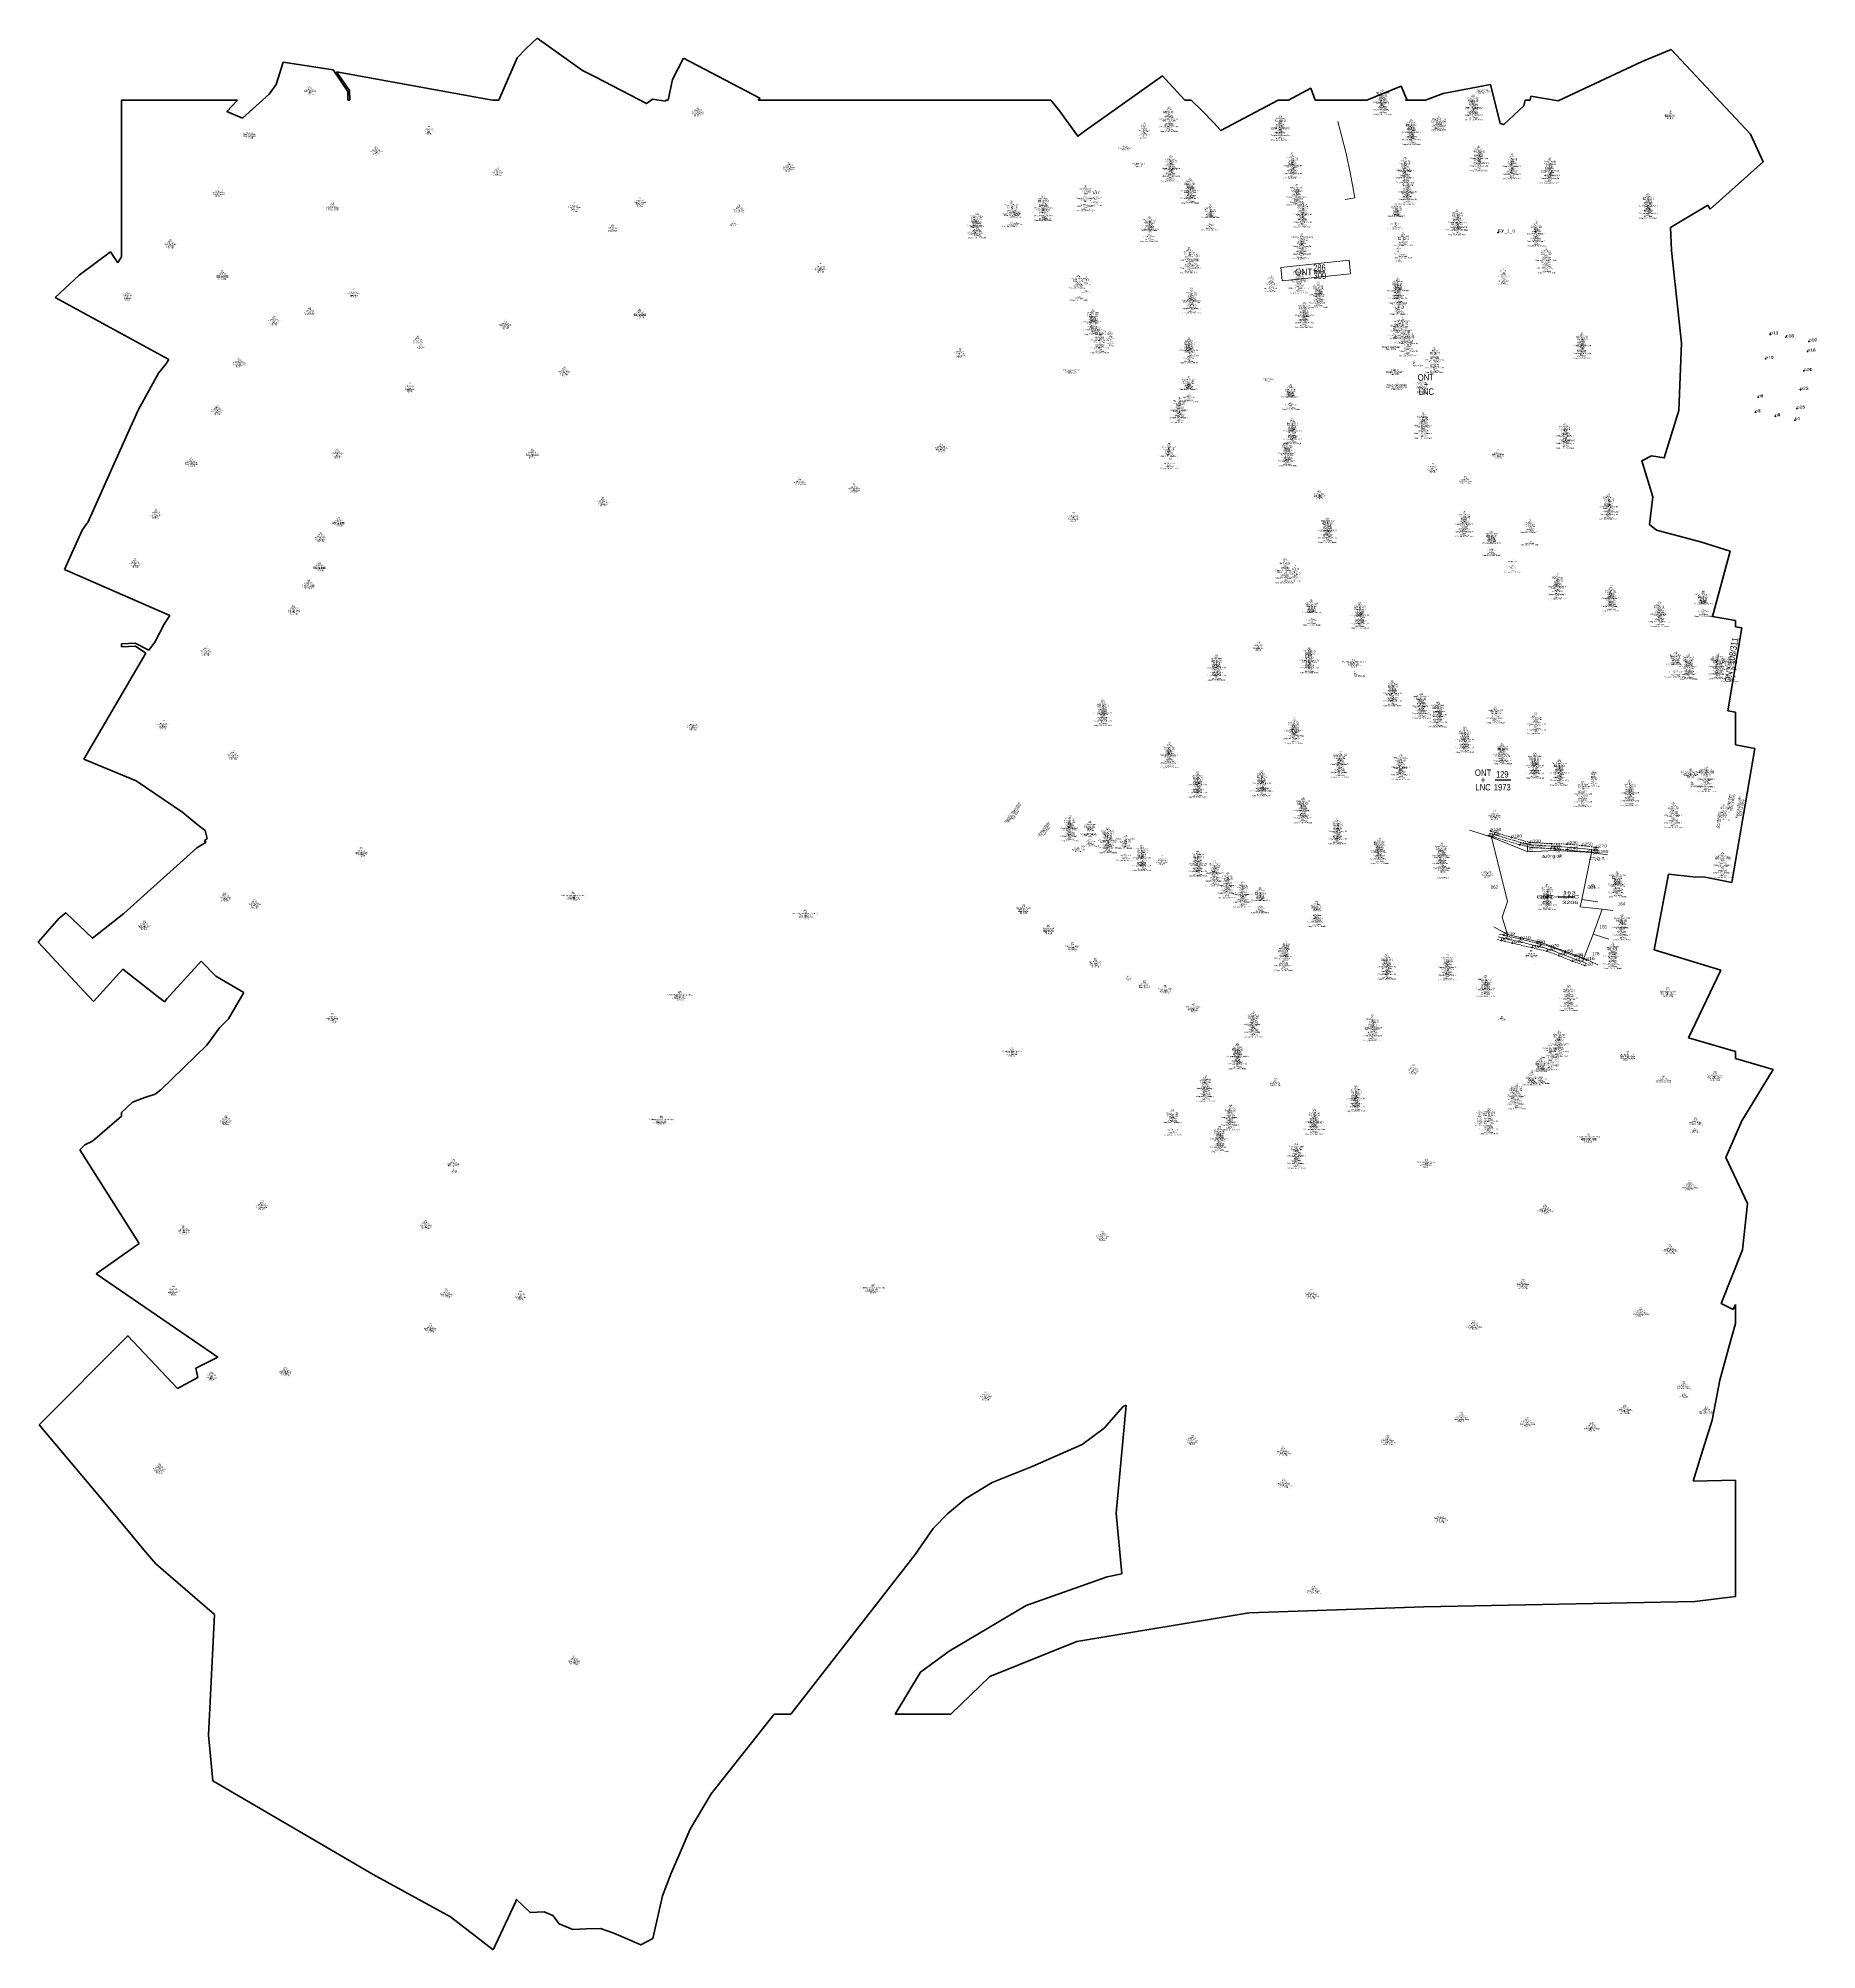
# Model space of a CAD drawing. Header units: metres. Extents: x 539948 to 541050, y 1834854 to 1836038.
import ezdxf
from ezdxf.enums import TextEntityAlignment as Align

# ---------------------------------------------------------------- set-up
doc = ezdxf.new("R2010")
doc.units = ezdxf.units.M
doc.header["$LTSCALE"] = 0.32
doc.header["$PDMODE"] = 32
doc.header["$PDSIZE"] = 0.16
doc.linetypes.add('LONG_DASHED', pattern=[7.5, 6, -1.5])
doc.linetypes.add('MEDIUM_DASHED', pattern=[4.5, 3, -1.5])
for name, color, linetype, lineweight in [('10', 7, 'Continuous', 13), ('11', 7, 'MEDIUM_DASHED', 13), ('13', 7, 'Continuous', 25), ('15', 7, 'Continuous', 13), ('18', 7, 'Continuous', 13), ('22', 7, 'MEDIUM_DASHED', 13), ('5', 7, 'Continuous', 13), ('54', 7, 'Continuous', 40)]:
    doc.layers.add(name, color=color, linetype=linetype, lineweight=lineweight)
for name, color, linetype in [('12', 7, 'Continuous'), ('17', 7, 'Continuous'), ('28', 7, 'Continuous'), ('7', 7, 'Continuous')]:
    doc.layers.add(name, color=color, linetype=linetype)

msp = doc.modelspace()

# ---------------------------------------------------------------- hatches: boundary and pattern name
at = {"layer": '11'}
msp.add_hatch(color=256, dxfattribs=at).paths.add_polyline_path([(540883.362, 1835506.202, 1), (540883.062, 1835506.202, 1)])

# ---------------------------------------------------------------- linework, layer by layer
at = {"layer": '10', "lineweight": 25}
msp.add_line((540876.05, 1835465.09), (540876.08, 1835465.08), dxfattribs=at)
at = {"layer": '10'}
msp.add_lwpolyline([(540917.33, 1835498.82), (540911.69, 1835483.28), (540905.99, 1835468.31), (540879.62, 1835478.11), (540858.7, 1835483.04), (540855.47, 1835493.82), (540858.78, 1835503.45), (540848.83, 1835543.29), (540871.18, 1835534.16), (540888.12, 1835535.05), (540910.7, 1835533.76), (540904.66, 1835504.7), (540903.74, 1835500.27)], close=True, dxfattribs=at)
at = {"layer": '11'}
for p, q in [((540882.59, 1835506.2), (540881.96, 1835506.2)), ((540883.21, 1835507.45), (540883.21, 1835506.83)), ((540883.21, 1835505.58), (540883.21, 1835504.95)), ((540884.46, 1835506.2), (540883.84, 1835506.2))]:
    msp.add_line(p, q, dxfattribs=at)
msp.add_lwpolyline([(540883.21, 1835506.83), (540882.59, 1835506.2), (540883.21, 1835505.58), (540883.84, 1835506.2)], close=True, dxfattribs=at)
msp.add_circle((540883.212, 1835506.202), 0.15, dxfattribs=at)
at = {"layer": '13'}
msp.add_line((540890.41, 1835506.4), (540900.01, 1835506.4), dxfattribs=at)
at = {"layer": '15'}
for p, q in [((540718.28, 1835896.38), (540760.66, 1835900.75)), ((540718.28, 1835896.38), (540719.05, 1835888.11)), ((540761.42, 1835892.47), (540719.05, 1835888.11)), ((540738.99, 1835893.66), (540745.6, 1835893.66)), ((540760.66, 1835900.75), (540761.42, 1835892.47))]:
    msp.add_line(p, q, dxfattribs=at)
at = {"layer": '15', "lineweight": 25}
msp.add_line((540851.05, 1835578.78), (540860.65, 1835578.78), dxfattribs=at)
at = {"layer": '18'}
for p, q in [((540835.25, 1835547.76), (540848.83, 1835543.29)), ((540910.7, 1835533.76), (540920.61, 1835532.42)), ((540904.66, 1835504.7), (540914.57, 1835503.35)), ((540917.33, 1835498.82), (540923.94, 1835497.87)), ((540850.13, 1835487.8), (540858.7, 1835483.04)), ((540911.69, 1835483.28), (540921.46, 1835480.23)), ((540905.99, 1835468.31), (540914.63, 1835464.14))]:
    msp.add_line(p, q, dxfattribs=at)
at = {"layer": '22'}
for points in [[(540847.02, 1835544.42), (540866.27, 1835538.64), (540873.66, 1835536.87), (540885.5, 1835536.25), (540908.33, 1835534.2), (540914.5, 1835533.59)], [(540848.14, 1835547.18), (540861.07, 1835543.23), (540872.61, 1835540.08), (540885.89, 1835539.27), (540895.45, 1835539.05), (540904.76, 1835538.14), (540915.06, 1835536.76)], [(540852.48, 1835479.89), (540861.5, 1835477.72), (540873.73, 1835474.9), (540883.04, 1835472.71), (540890.27, 1835469.99), (540898.8, 1835466.55), (540906.61, 1835463.77)], [(540853.66, 1835483.33), (540866.49, 1835480.25), (540876.99, 1835477.65), (540885.68, 1835475.31), (540894.4, 1835471.95), (540900.34, 1835469.65), (540907.63, 1835467.22)]]:
    msp.add_lwpolyline(points, dxfattribs=at)
at = {"layer": '22', "linetype": 'LONG_DASHED'}
for points in [[(540847.5, 1835545.82), (540862.98, 1835541.17), (540869.56, 1835539.38), (540871.88, 1835538.78), (540878.58, 1835538.16), (540888.53, 1835537.68), (540897.64, 1835537), (540899.67, 1835536.81), (540902.37, 1835536.55), (540906.62, 1835536.12), (540914.42, 1835535.22)], [(540852.93, 1835481.62), (540867.27, 1835478.22), (540877.59, 1835475.74), (540881.64, 1835474.72), (540886.47, 1835473.21), (540888.14, 1835472.58), (540892.32, 1835470.96), (540894.8, 1835469.98), (540897.82, 1835468.79), (540907.39, 1835465.32)]]:
    msp.add_lwpolyline(points, dxfattribs=at)
at = {"layer": '5'}
for p, q in [((540849.6, 1835545.19), (540848.83, 1835543.29)), ((540870.92, 1835539.03), (540871.18, 1835534.16)), ((540887.98, 1835537.72), (540888.12, 1835535.05)), ((540910.81, 1835535.64), (540910.7, 1835533.76)), ((540858.08, 1835480.4), (540858.7, 1835483.04)), ((540878.98, 1835475.39), (540879.62, 1835478.11)), ((540905.18, 1835466.12), (540905.99, 1835468.31))]:
    msp.add_line(p, q, dxfattribs=at)
at = {"layer": '54'}
for p, q in [((540100.08, 1836023.46), (540131.05, 1836018.78)), ((540942.02, 1836023.9), (540890.01, 1835999.58)), ((540133.29, 1836017.5), (540229.78, 1835999.91)), ((540644.9, 1836015.09), (540595.69, 1835980.07)), ((540848.2, 1836009.62), (540818.89, 1836004.18)), ((540848.2, 1836009.62), (540854.13, 1835985.56)), ((540000, 1835945.53), (540000, 1836000)), ((540140.26, 1836000), (540141.52, 1836000)), ((540229.79, 1836000), (540233.79, 1836000)), ((540337.03, 1835999.43), (540337.16, 1836000)), ((540337.16, 1836000), (540338.76, 1836000)), ((540394.44, 1836000), (540575.66, 1836000)), ((540575.66, 1836000), (540581.03, 1835993.46)), ((540658.76, 1836000), (540662.76, 1836000)), ((540716.62, 1836000), (540722.97, 1836000)), ((540739.52, 1836000), (540771.54, 1836000)), ((540796.41, 1836000.46), (540795.41, 1836000)), ((540795.41, 1836000), (540807.94, 1836000)), ((540818.89, 1836004.18), (540807.94, 1836000)), ((540869.69, 1836000), (540872.68, 1836000)), ((540873.04, 1836002.46), (540872.68, 1836000)), ((540890.01, 1835999.58), (540873.04, 1836002.46)), ((540000, 1835903.01), (540000, 1835945.53)), ((540984.21, 1835932.55), (540982.75, 1835935.02)), ((540000, 1835903.01), (539997.71, 1835899.26)), ((539959, 1835877.74), (540029.22, 1835839.22)), ((540029.22, 1835839.22), (540027.46, 1835836.4)), ((539993.76, 1835771.05), (540007.45, 1835801.51)), ((540007.45, 1835801.51), (540010.27, 1835807.9)), ((539979.16, 1835738.36), (539993.76, 1835771.05)), ((539975.67, 1835733.52), (539978.49, 1835737.6)), ((539978.49, 1835737.6), (539979.16, 1835738.36)), ((539964.59, 1835709.17), (539975.67, 1835733.52)), ((539964.59, 1835709.17), (540029.96, 1835680.6)), ((540026.4, 1835675.21), (540029.96, 1835680.6)), ((541000, 1835677.6), (540985.74, 1835680.09)), ((540020.63, 1835664.22), (540026.4, 1835675.21)), ((540995.13, 1835621.68), (541003.9, 1835673.07)), ((541000, 1835673.56), (541000, 1835677.6)), ((541000, 1835673.56), (541003.9, 1835673.07)), ((539976.64, 1835591.65), (540015.05, 1835657.41)), ((540016.85, 1835659.11), (540020.63, 1835664.22)), ((541000, 1835620.69), (540995.13, 1835621.68)), ((541000, 1835600.57), (541000, 1835620.69)), ((541011.82, 1835598.23), (540997.76, 1835515.24)), ((541000, 1835600.57), (541011.82, 1835598.23)), ((540008.99, 1835578.23), (539976.64, 1835591.65)), ((540038.01, 1835558.67), (540008.99, 1835578.23)), ((540046.63, 1835551.4), (540038.01, 1835558.67)), ((540046.63, 1835551.4), (540051.73, 1835547.54)), ((540958.53, 1835520.41), (540949.46, 1835473.53)), ((540958.53, 1835520.41), (540973.55, 1835518.74)), ((540949.46, 1835473.53), (540990.93, 1835460.83)), ((540970.82, 1835418.93), (540990.93, 1835460.83)), ((541000, 1835410.45), (540970.82, 1835418.93)), ((541000, 1835406.27), (541000, 1835410.45)), ((541023.31, 1835399.44), (541000, 1835406.27)), ((541003.89, 1835367.52), (541023.31, 1835399.44)), ((539994.08, 1835365.27), (540000, 1835370.56)), ((540000, 1835370.56), (540000, 1835372.69)), ((541003.89, 1835367.52), (540994.03, 1835344.86)), ((540011.04, 1835291.67), (539974.17, 1835349.68)), ((539984.33, 1835272.85), (540011.04, 1835291.67)), ((541000, 1835253.78), (540998.56, 1835250.71)), ((541000, 1835241.98), (541000, 1835253.78)), ((540616.29, 1835124.51), (540622.48, 1835191.5)), ((540622.48, 1835191.5), (540620.53, 1835190.58)), ((539988.65, 1835132.19), (539949.01, 1835179.26)), ((540973.67, 1835144.25), (541000, 1835144.86)), ((540015.99, 1835099.22), (539988.65, 1835132.19)), ((540616.29, 1835124.51), (540619.67, 1835086.86)), ((540404.42, 1835000), (540414.59, 1835000)), ((540479.27, 1835000), (540513.81, 1835000)), ((540244.01, 1834883.36), (540230.34, 1834853.96))]:
    msp.add_line(p, q, dxfattribs=at)
at = {"layer": '54', "lineweight": 13}
msp.add_line((540764, 1835939.39), (540758.16, 1835938.44), dxfattribs=at)
at = {"layer": '54'}
for points in [[(540257.61, 1836038.36), (540250.78, 1836032), (540245.17, 1836026.12), (540233.79, 1836000)], [(540257.61, 1836038.36), (540285.68, 1836018.4), (540293.79, 1836014.22), (540325.22, 1835997.82), (540329.02, 1836000.52), (540337.03, 1835999.43)], [(540257.61, 1836038.36), (540285.68, 1836018.4), (540293.79, 1836014.22), (540325.22, 1835997.82), (540329.02, 1836000.52), (540337.03, 1835999.43)], [(540100.08, 1836023.46), (540095.79, 1836009.67), (540091.43, 1836003.75), (540074.93, 1835988.84)], [(540338.76, 1836000), (540341.33, 1836012.83), (540348.09, 1836025.97)], [(540348.09, 1836025.97), (540395.41, 1836001.32), (540394.44, 1836000)], [(540942.02, 1836023.9), (540960.04, 1836031.32), (541009.26, 1835978.83)], [(540140.26, 1836000), (540140.19, 1836005.43), (540131.05, 1836018.78)], [(540141.52, 1836000), (540141.27, 1836005.89), (540133.29, 1836017.5)], [(540644.9, 1836015.09), (540649.09, 1836010.46), (540658.76, 1836000)], [(540000, 1836000), (540043.05, 1836000), (540071.81, 1836000)], [(540074.93, 1835988.84), (540065.3, 1835992.95), (540071.81, 1836000)], [(540676.72, 1835986), (540669.33, 1835993.54), (540662.76, 1836000)], [(540716.62, 1836000), (540681.12, 1835981.09), (540676.72, 1835986)], [(540722.97, 1836000), (540736.75, 1836007.34), (540739.52, 1836000)], [(540771.54, 1836000), (540792.79, 1836008.57), (540796.41, 1836000.46)], [(540854.13, 1835985.56), (540856.31, 1835984.83), (540868.9, 1835996.5), (540869.69, 1836000)], [(540581.03, 1835993.46), (540592.46, 1835977.65), (540595.69, 1835980.07)], [(540984.21, 1835932.55), (541017.08, 1835961.84), (541009.26, 1835978.83)], [(540982.75, 1835935.02), (540959.77, 1835921.06), (540960.29, 1835906.9)], [(539997.71, 1835899.26), (539993.09, 1835905.96), (539973.76, 1835891.64), (539959, 1835877.74)], [(540960.29, 1835906.9), (540966.48, 1835849.4), (540964.89, 1835807.76), (540955.76, 1835778.32), (540947.86, 1835779.64)], [(540027.46, 1835836.4), (540022.93, 1835830.75), (540010.27, 1835807.9)], [(540948.74, 1835754.28), (540941.98, 1835776.6), (540947.86, 1835779.64)], [(540948.74, 1835754.28), (540946.74, 1835736.98), (540950.92, 1835733.65)], [(540950.92, 1835733.65), (540978.32, 1835726.35), (540996.57, 1835720.51), (540985.74, 1835680.09)], [(540000, 1835663.2), (540008.4, 1835663.52), (540016.85, 1835659.11)], [(540015.05, 1835657.41), (540008.69, 1835661.64), (540000, 1835661.27), (540000, 1835663.2)], [(540052.36, 1835540.27), (540046.59, 1835536.73), (540001.35, 1835496.13), (539982.11, 1835480.7), (539965.49, 1835496.54), (539961.44, 1835493.18)], [(540051.73, 1835547.54), (540053.09, 1835542.53), (540051.5, 1835541.03), (540052.36, 1835540.27)], [(540973.55, 1835518.74), (540981.11, 1835518.49), (540997.76, 1835515.24)], [(539961.44, 1835493.18), (539948.41, 1835478.31), (539982.73, 1835441.5)], [(540049.26, 1835466.44), (540028.1, 1835443.22), (540026.65, 1835441.24)], [(540049.26, 1835466.44), (540058.52, 1835457.27), (540075.84, 1835447.11)], [(539982.73, 1835441.5), (540000.8, 1835461.49), (540026.65, 1835441.24)], [(540000, 1835372.69), (540006.8, 1835379.13), (540014.46, 1835382.13), (540020.86, 1835384.05), (540024.36, 1835386.85), (540052.94, 1835414.5), (540060.64, 1835425.15), (540066.29, 1835430.68), (540075.84, 1835447.11)], [(539994.08, 1835365.27), (539982.01, 1835354.92), (539977.21, 1835352.61), (539974.17, 1835349.68)], [(540994.03, 1835344.86), (541007.34, 1835316.26), (541004.32, 1835287.64)], [(541004.32, 1835287.64), (540991.13, 1835254.34), (540998.56, 1835250.71)], [(540034.76, 1835201.64), (540047.32, 1835208.62), (540046.06, 1835214.32), (540059.62, 1835221.19), (539984.33, 1835272.85)], [(541000, 1835241.98), (540996.31, 1835228.82), (540990.18, 1835206.8)], [(540034.76, 1835201.64), (540003.93, 1835234.42), (539949.01, 1835179.26)], [(540990.18, 1835206.8), (540985.46, 1835182.15), (540978.62, 1835160.41), (540973.67, 1835144.25)], [(540620.53, 1835190.58), (540608.77, 1835177.07), (540595.26, 1835167), (540564.28, 1835153.41), (540539.33, 1835143.51), (540523.15, 1835133.51), (540511.78, 1835124.11), (540502.76, 1835115.05), (540491.8, 1835098.85), (540473.47, 1835075.55), (540414.59, 1835000)], [(541000, 1835072.79), (541000, 1835104.76), (541000, 1835144.86)], [(540057.65, 1835061.72), (540021.34, 1835093.15), (540015.99, 1835099.22)], [(540479.27, 1835000), (540494.96, 1835026.04), (540512.78, 1835038.88), (540560.38, 1835067.35), (540610.7, 1835084.94), (540619.67, 1835086.86)], [(540513.81, 1835000), (540537.91, 1835023.25), (540591.82, 1835044.94), (540698.69, 1835062.79), (540806.89, 1835066.39), (540974.82, 1835069.85), (541000, 1835072.79)], [(540057.65, 1835061.72), (540053.98, 1834986.97), (540056.52, 1834958.65), (540155.82, 1834900.52)], [(540244.01, 1834883.36), (540244.75, 1834885.13), (540253.14, 1834876.99), (540261.83, 1834877.44), (540267.13, 1834875.28), (540271.05, 1834869.99), (540279.61, 1834866.57), (540287.82, 1834866.95), (540296.79, 1834867.22), (540305.07, 1834864.17), (540321.72, 1834856.98), (540329.09, 1834860.99), (540335.19, 1834887.48), (540340.57, 1834901.51), (540346.1, 1834914.3), (540352.34, 1834928.67), (540365.31, 1834950.6), (540404.42, 1835000)], [(540230.34, 1834853.96), (540203.86, 1834874.29), (540155.82, 1834900.52)]]:
    msp.add_lwpolyline(points, dxfattribs=at)
at = {"layer": '54', "lineweight": 13}
msp.add_lwpolyline([(540753.54, 1835986.71), (540758.71, 1835966.87), (540761.4, 1835954.21), (540764, 1835939.39)], dxfattribs=at)
at = {"layer": '7'}
for p in [(540852.83, 1835918.07), (540852.88, 1835918.01), (541021.42, 1835854.9), (541021.42, 1835854.89), (541031.12, 1835853.12), (541031.14, 1835853.13), (541044.53, 1835844.26), (541044.55, 1835844.27), (541045.39, 1835850.52), (541045.4, 1835850.52), (541018.49, 1835839.72), (541042.3, 1835832.24), (541040.14, 1835820.58), (541040.15, 1835820.61), (541014.01, 1835815.91), (541014.02, 1835815.91), (541037.97, 1835808.95), (541037.97, 1835808.92), (541012.25, 1835806.57), (541012.28, 1835806.57), (541024.53, 1835804.09), (541024.54, 1835804.09), (541036.69, 1835801.81), (540847.02, 1835544.42), (540848.14, 1835547.18), (540861.07, 1835543.23), (540866.27, 1835538.64), (540872.61, 1835540.08), (540873.66, 1835536.87), (540885.5, 1835536.25), (540885.89, 1835539.27), (540895.45, 1835539.05), (540904.76, 1835538.14), (540913.46, 1835536.97), (540895.75, 1835535.62), (540908.33, 1835534.2), (540914.5, 1835533.59), (540854.72, 1835479.35), (540856.48, 1835482.65), (540861.5, 1835477.72), (540866.49, 1835480.25), (540876.99, 1835477.65), (540873.73, 1835474.9), (540883.04, 1835472.71), (540885.68, 1835475.31), (540890.27, 1835469.99), (540894.4, 1835471.95), (540898.8, 1835466.55), (540900.34, 1835469.65), (540907.63, 1835467.22), (540906.61, 1835463.77)]:
    msp.add_point(p, dxfattribs=at)

# ---------------------------------------------------------------- texts
at = {"layer": '12'}
for s, width, p in [('p1', 1.2, (540852.88, 1835918.01)), ('FY_1_0', 1.25, (540852.83, 1835918.07)), ('p12', 1.25, (541021.42, 1835854.9)), ('p13', 1.25, (541021.42, 1835854.89)), ('p15', 1.25, (541031.12, 1835853.12)), ('p14', 1.25, (541031.14, 1835853.12)), ('p19', 1.25, (541044.54, 1835844.26)), ('p18', 1.25, (541044.55, 1835844.27)), ('p17', 1.25, (541045.39, 1835850.52)), ('p16', 1.25, (541045.4, 1835850.52)), ('p10', 1.25, (541018.49, 1835839.72)), ('p11', 1.25, (541018.49, 1835839.72)), ('p20', 1.25, (541042.3, 1835832.24)), ('p21', 1.25, (541042.3, 1835832.24)), ('p22', 1.25, (541040.14, 1835820.58)), ('p23', 1.25, (541040.15, 1835820.61)), ('p6', 1.2, (541012.25, 1835806.57)), ('p7', 1.2, (541012.28, 1835806.56)), ('p9', 1.2, (541014.01, 1835815.91)), ('p8', 1.2, (541014.02, 1835815.91)), ('p24', 1.25, (541037.97, 1835808.95)), ('p25', 1.25, (541037.98, 1835808.92)), ('p5', 1.2, (541024.53, 1835804.08)), ('p4', 1.2, (541024.54, 1835804.09)), ('p3', 1.2, (541036.69, 1835801.81)), ('p170', 1.25, (540848.14, 1835547.18)), ('p160', 1.25, (540847.02, 1835544.42)), ('p180', 1.25, (540861.07, 1835543.23)), ('p150', 1.25, (540866.27, 1835538.64)), ('p190', 1.25, (540872.61, 1835540.08)), ('p200', 1.25, (540873.66, 1835536.87)), ('p210', 1.25, (540885.5, 1835536.25)), ('p230', 1.25, (540895.45, 1835539.05)), ('p240', 1.25, (540895.75, 1835535.62)), ('p250', 1.25, (540904.76, 1835538.14)), ('p260', 1.25, (540908.33, 1835534.2)), ('p270', 1.25, (540913.46, 1835536.97)), ('p280', 1.25, (540914.5, 1835533.59)), ('p140', 1.25, (540854.72, 1835479.35)), ('p130', 1.25, (540856.48, 1835482.65)), ('p120', 1.25, (540861.5, 1835477.72)), ('p110', 1.25, (540866.49, 1835480.24)), ('p100', 1.25, (540873.73, 1835474.9)), ('p90', 1.25, (540876.98, 1835477.65)), ('p70', 1.25, (540885.68, 1835475.31)), ('p80', 1.25, (540883.04, 1835472.71)), ('p60', 1.25, (540890.27, 1835469.99)), ('p50', 1.25, (540894.4, 1835471.96)), ('p40', 1.25, (540898.8, 1835466.55)), ('p30', 1.25, (540900.34, 1835469.66)), ('p20', 1.25, (540906.61, 1835463.78)), ('p10', 1.25, (540907.63, 1835467.22))]:
    msp.add_text(s, height=1.8, dxfattribs=dict(at, width=width)).set_placement(p)
at = {"layer": '13'}
for s, width, p in [('162', 0.85, (540850.535, 1835511.49)), ('304', 0.85, (540910.885, 1835511.49)), ('3206', 1.7, (540897.55, 1835501.9)), ('163', 1.8, (540897.005, 1835507.9)), ('164', 0.85, (540929.36, 1835501.06)), ('165', 0.85, (540918.01, 1835486.73)), ('176', 0.85, (540913.36, 1835470.19))]:
    msp.add_text(s, height=2, dxfattribs=dict(at, width=width)).set_placement(p, align=Align.CENTER)
at = {"layer": '13', "width": 1.9}
msp.add_text('ONT + LNC', height=2, dxfattribs=at).set_placement((540903.26, 1835505.4), align=Align.RIGHT)
at = {"layer": '15'}
for s, height, p in [('Thôn Cổ Thành', 0.8, (540116.64, 1836005.16)), ('Thôn Cổ Thành', 0.5, (540116.635, 1836003.51)), ('UBND XÃ', 0.8, (540116.645, 1836006.12)), ('UBND XÃ', 0.5, (540116.64, 1836004.11)), ('ồ ồ', 0.8, (540116.645, 1836004.2)), ('ồ ồ', 0.5, (540116.64, 1836002.91)), ('Công an tỉnh Quảng Trị', 0.8, (540781.08, 1835998.51)), ('Phạm Anh Quang', 0.8, (540781.09, 1836004.27)), ('Trần Thị Lệ Thuỷ', 0.8, (540781.09, 1835997.55)), ('Công an tỉnh Quảng Trị', 0.5, (540781.08, 1835998.66)), ('Thôn Nại Cửu', 0.8, (540781.09, 1836003.31)), ('Thôn Nại Cửu', 0.8, (540781.09, 1836002.35)), ('22/08/2002', 0.8, (540781.09, 1835999.47)), ('Phạm Anh Quang', 0.5, (540781.08, 1836002.26)), ('190336557', 0.8, (540781.085, 1836000.43)), ('Trần Thị Lệ Thuỷ', 0.5, (540781.08, 1835998.06)), ('Thôn Nại Cửu', 0.5, (540781.08, 1836001.66)), ('Thôn Nại Cửu', 0.5, (540781.08, 1836001.06)), ('190336557', 0.5, (540781.08, 1835999.86)), ('22/8/2002', 0.5, (540781.08, 1835999.26)), ('1968', 0.5, (540781.085, 1835997.46)), ('Phan Văn Minh', 0.8, (540837.74, 1836000.93)), ('Thôn Nại Cửu', 0.8, (540837.69, 1835999.97)), ('Thôn Nại Cửu', 0.8, (540837.69, 1835999.01)), ('197367004', 0.8, (540837.605, 1835997.09)), ('Trần Đức Hiền', 0.5, (540837.32, 1835998.92)), ('Thôn Nại Cửu', 0.5, (540837.32, 1835998.32)), ('Thôn Nại Cửu', 0.5, (540837.32, 1835997.72)), ('1990', 0.8, (540837.46, 1835998.05)), ('6', 0.8, (540837.36, 1836002.85)), ('Trần Thị Hương Thảo', 0.8, (540843.15, 1836004.93)), ('Phan Văn Minh', 0.8, (540843.01, 1836005.89)), ('Nại Cửu', 0.8, (540842.805, 1836003.97)), ('Thôn Cổ Thành', 0.8, (540357.09, 1835992.24)), ('Thôn Cổ Thành', 0.8, (540357.09, 1835991.28)), ('Thôn Cổ Thành', 0.5, (540357.085, 1835990.59)), ('Thôn Cổ Thành', 0.5, (540357.085, 1835989.99)), ('UBND XÃ', 0.8, (540357.095, 1835993.2)), ('UBND XÃ', 0.5, (540357.09, 1835991.19)), ('Công an tỉnh Quảng Trị', 0.8, (540648.87, 1835987.92)), ('Nguyễn Thị Lành', 0.8, (540648.875, 1835986.96)), ('Thôn Nại Cửu', 0.8, (540648.88, 1835992.72)), ('Thôn Nại Cửu', 0.8, (540648.88, 1835991.76)), ('27/09/1999', 0.8, (540648.87, 1835988.88)), ('190332855', 0.8, (540648.875, 1835989.84)), ('190332850', 0.8, (540648.88, 1835985.04)), ('Võ Lao', 0.8, (540648.875, 1835993.68)), ('1944', 0.8, (540648.875, 1835986)), ('Thôn Nại Cửu', 0.8, (540717.78, 1835987.38)), ('Thôn Nại Cửu', 0.8, (540717.78, 1835986.42)), ('Hoàng Tiễn', 0.8, (540717.78, 1835988.34)), ('Thôn Nại Cửu', 0.5, (540717.77, 1835985.73)), ('Hoàng Tiễn', 0.5, (540717.765, 1835986.33)), ('Công an tỉnh Quảng Trị', 0.8, (540781.08, 1835993.71)), ('Công an xã Tân Thành', 0.8, (540781.09, 1835990.83)), ('Công an tỉnh Quảng Trị', 0.5, (540781.08, 1835995.66)), ('Công an xã Tân Thành', 0.5, (540781.085, 1835993.86)), ('23/05/1995', 0.8, (540781.085, 1835994.67)), ('191016449', 0.8, (540781.09, 1835995.63)), ('16/05/2006', 0.8, (540781.09, 1835991.79)), ('191016449', 0.5, (540781.08, 1835996.86)), ('23/5/1995', 0.5, (540781.08, 1835996.26)), ('16/5/2006', 0.5, (540781.08, 1835994.46)), ('1968', 0.8, (540781.09, 1835996.59)), ('Trần Lanh', 0.8, (540799.005, 1835985.63)), ('Công an tỉnh Quảng Trị', 0.8, (540837.94, 1835995.17)), ('Công an tỉnh Quảng Trị', 0.8, (540837.94, 1835990.37)), ('Công an xã Tân Thành', 0.8, (540837.91, 1835987.49)), ('Trần Thị Hương Thảo', 0.8, (540837.88, 1835994.21)), ('Công an tỉnh Quảng Trị', 0.5, (540837.32, 1835995.32)), ('Công an tỉnh Quảng Trị', 0.5, (540837.32, 1835992.32)), ('Công an xã Tân Thành', 0.5, (540837.325, 1835990.52)), ('197335497', 0.8, (540837.615, 1835992.29)), ('16/02/2012', 0.8, (540837.62, 1835991.33)), ('17/06/2009', 0.8, (540837.62, 1835988.45)), ('Trần Thị Hồng', 0.5, (540837.32, 1835994.72)), ('25/4/2013', 0.8, (540837.575, 1835996.13)), ('190950329', 0.5, (540837.32, 1835993.52)), ('30/8/2007', 0.5, (540837.315, 1835995.92)), ('30/8/2007', 0.5, (540837.315, 1835992.92)), ('17/6/2009', 0.5, (540837.315, 1835991.12)), ('1967', 0.5, (540837.32, 1835994.12)), ('1956', 0.5, (540837.325, 1835997.12)), ('Thôn Nại Cửu', 0.8, (540959.48, 1835990.47)), ('Thôn Nại Cửu', 0.8, (540959.48, 1835989.51)), ('Thôn Nại Cửu', 0.5, (540959.47, 1835988.82)), ('Thôn Nại Cửu', 0.5, (540959.47, 1835988.22)), ('Mùi', 0.8, (540959.475, 1835991.43)), ('Mùi', 0.5, (540959.475, 1835989.42)), ('7', 0.8, (540959.475, 1835993.35)), ('7', 0.5, (540959.47, 1835990.62)), ('Thôn Cổ Thành', 0.8, (540079.05, 1835978.38)), ('Thôn Cổ Thành', 0.8, (540079.05, 1835977.42)), ('Thôn Cổ Thành', 0.5, (540079.055, 1835976.73)), ('Thôn Cổ Thành', 0.5, (540079.055, 1835976.13)), ('UBND XÃ', 0.8, (540079.055, 1835979.34)), ('UBND XÃ', 0.5, (540079.06, 1835977.33)), ('DCS', 0.5, (540079.06, 1835977.93)), ('Thôn Cổ Thành', 0.8, (540190.48, 1835980.52)), ('Thôn Cổ Thành', 0.5, (540190.485, 1835978.87)), ('UBND XÃ', 0.8, (540190.485, 1835981.48)), ('UBND XÃ', 0.5, (540190.49, 1835979.47)), ('ồ ồ', 0.8, (540190.475, 1835979.56)), ('DCS', 0.5, (540190.49, 1835980.07)), ('ồ ồ', 0.5, (540190.49, 1835978.27)), ('Công an tỉnh Quảng Trị', 0.5, (540633.69, 1835981.13)), ('Công an tỉnh Quảng Trị', 0.5, (540633.69, 1835978.13)), ('Công an xã Tân Thành', 0.5, (540633.695, 1835976.33)), ('Nguyễn Thị Lành', 0.5, (540633.685, 1835980.53)), ('Thôn Nại Cửu', 0.5, (540633.69, 1835984.13)), ('Thôn Nại Cửu', 0.5, (540633.69, 1835983.53)), ('28/10/1999', 0.5, (540633.69, 1835978.73)), ('190332855', 0.5, (540633.685, 1835982.33)), ('190332850', 0.5, (540633.69, 1835979.33)), ('27/9/1999', 0.5, (540633.685, 1835981.73)), ('15/5/1998', 0.5, (540633.69, 1835976.93)), ('Võ Lao', 0.5, (540633.69, 1835984.73)), ('Công an tỉnh Quảng Trị', 0.8, (540648.87, 1835983.12)), ('Công an xã Tân Thành', 0.8, (540648.88, 1835980.24)), ('28/10/1999', 0.8, (540648.87, 1835984.08)), ('15/05/1998', 0.8, (540648.88, 1835981.2)), ('Công an tỉnh Quảng Trị', 0.8, (540717.77, 1835982.58)), ('Công an tỉnh Quảng Trị', 0.8, (540717.77, 1835977.78)), ('Công an xã Tân Thành', 0.8, (540717.78, 1835974.9)), ('Nguyễn Thị Kim Hạnh', 0.8, (540717.77, 1835981.62)), ('Công an tỉnh Quảng Trị', 0.5, (540717.77, 1835982.73)), ('Công an tỉnh Quảng Trị', 0.5, (540717.77, 1835979.73)), ('Công an xã Tân Thành', 0.5, (540717.775, 1835977.93)), ('Nguyễn Thị Kim Hạnh', 0.5, (540717.77, 1835982.13)), ('28/04/1998', 0.8, (540717.78, 1835983.54)), ('28/04/1998', 0.8, (540717.78, 1835978.74)), ('190228045', 0.8, (540717.775, 1835984.5)), ('190332910', 0.8, (540717.78, 1835979.7)), ('15/05/1998', 0.8, (540717.78, 1835975.86)), ('Thôn Nại Cửu', 0.5, (540717.77, 1835985.13)), ('190228045', 0.5, (540717.765, 1835983.93)), ('190332910', 0.5, (540717.77, 1835980.93)), ('20/4/1998', 0.5, (540717.77, 1835983.33)), ('20/4/1998', 0.5, (540717.77, 1835980.33)), ('15/5/1998', 0.5, (540717.77, 1835978.53)), ('1954', 0.8, (540717.775, 1835980.66)), ('Công an tỉnh Quảng Trị', 0.8, (540799, 1835979.87)), ('Công an tỉnh Quảng Trị', 0.8, (540799, 1835975.07)), ('Công an tỉnh Quảng Trị', 0.5, (540799, 1835980.02)), ('Công an tỉnh Quảng Trị', 0.5, (540799, 1835977.02)), ('Công an xã Tân Thành', 0.5, (540799.005, 1835975.22)), ('Thôn Nại Cửu', 0.8, (540799.01, 1835984.67)), ('Thôn Nại Cửu', 0.8, (540799.01, 1835983.71)), ('27/09/1999', 0.8, (540799, 1835980.83)), ('27/09/1999', 0.8, (540799, 1835976.03)), ('190332844', 0.8, (540799.005, 1835981.79)), ('190332840', 0.8, (540799.01, 1835976.99)), ('15/05/1998', 0.8, (540799.01, 1835973.15)), ('Lê Thị Liễu', 0.8, (540799.005, 1835978.91)), ('Thôn Nại Cửu', 0.5, (540799, 1835983.02)), ('Thôn Nại Cửu', 0.5, (540799, 1835982.42)), ('190332844', 0.5, (540798.995, 1835981.22)), ('190332840', 0.5, (540799, 1835978.22)), ('Lê Thị Liễu', 0.5, (540799, 1835979.42)), ('Trần Lanh', 0.5, (540799.005, 1835983.62)), ('27/9/1999', 0.5, (540798.995, 1835980.62)), ('27/9/1999', 0.5, (540798.995, 1835977.62)), ('15/5/1998', 0.5, (540799, 1835975.82)), ('1954', 0.8, (540799.005, 1835977.95)), ('Thôn Cổ Thành', 0.8, (540157.8, 1835967.77)), ('Thôn Cổ Thành', 0.5, (540157.795, 1835966.12)), ('UBND XÃ', 0.8, (540157.805, 1835968.73)), ('UBND XÃ', 0.5, (540157.8, 1835966.72)), ('ồ ồ', 0.8, (540157.805, 1835966.81)), ('ồ ồ', 0.5, (540157.8, 1835965.52)), ('Nguyễn Thị Lành', 0.8, (540621.965, 1835969.94)), ('Nại Cửu', 0.8, (540621.725, 1835968.98)), ('Võ Lao', 0.8, (540621.695, 1835970.9)), ('Thôn Nại Cửu', 0.8, (540650.03, 1835962.22)), ('Thôn Nại Cửu', 0.8, (540650.03, 1835961.26)), ('Trần Quy', 0.8, (540650.025, 1835963.18)), ('Thôn Nại Cửu', 0.8, (540725.41, 1835963.74)), ('Thôn Nại Cửu', 0.8, (540725.41, 1835962.78)), ('Thôn Nại Cửu', 0.5, (540725.4, 1835962.09)), ('1957', 0.8, (540725.405, 1835961.82)), ('Lê á', 0.8, (540725.405, 1835964.7)), ('Lê á', 0.5, (540725.4, 1835962.69)), ('17', 0.8, (540725.4, 1835966.62)), ('17', 0.5, (540725.4, 1835963.89)), ('Trần Đức Thọ', 0.8, (540795.175, 1835962.13)), ('Công an xã Tân Thành', 0.8, (540799.01, 1835972.19)), ('18', 0.8, (540795.17, 1835964.05)), ('Công an tỉnh Quảng Trị', 0.8, (540840.87, 1835963.56)), ('Công an tỉnh Quảng Trị', 0.5, (540840.87, 1835963.71)), ('Thôn Nại Cửu', 0.8, (540840.88, 1835968.36)), ('Thôn Nại Cửu', 0.8, (540840.88, 1835967.4)), ('27/09/1999', 0.8, (540840.87, 1835964.52)), ('190332844', 0.8, (540840.875, 1835965.48)), ('Lê Thị Liễu', 0.8, (540840.875, 1835962.6)), ('Trần Lanh', 0.8, (540840.875, 1835969.32)), ('Thôn Nại Cửu', 0.5, (540840.87, 1835966.71)), ('Thôn Nại Cửu', 0.5, (540840.87, 1835966.11)), ('190332844', 0.5, (540840.865, 1835964.91)), ('190332840', 0.5, (540840.87, 1835961.91)), ('Lê Thị Liễu', 0.5, (540840.87, 1835963.11)), ('Trần Lanh', 0.5, (540840.875, 1835967.31)), ('27/9/1999', 0.5, (540840.865, 1835964.31)), ('1954', 0.8, (540840.875, 1835961.64)), ('8', 0.8, (540840.88, 1835971.24)), ('Thôn Nại Cửu', 0.8, (540861.47, 1835963.37)), ('Thôn Nại Cửu', 0.8, (540861.47, 1835962.41)), ('Thôn Nại Cửu', 0.5, (540861.46, 1835961.72)), ('Võ Thú', 0.8, (540861.465, 1835964.33)), ('1945', 0.8, (540861.465, 1835961.45)), ('Võ Thú', 0.5, (540861.46, 1835962.32)), ('Hoàng Xuân Kỳ', 0.8, (540884.84, 1835961.67)), ('Thôn Cổ Thành', 0.8, (540232.88, 1835954.71)), ('Thôn Cổ Thành', 0.5, (540232.875, 1835953.06)), ('UBND XÃ', 0.8, (540232.885, 1835955.67)), ('UBND XÃ', 0.5, (540232.88, 1835953.66)), ('Thôn Cổ Thành', 0.8, (540413.47, 1835957.94)), ('Thôn Cổ Thành', 0.8, (540413.47, 1835956.98)), ('Thôn Cổ Thành', 0.5, (540413.465, 1835956.29)), ('Thôn Cổ Thành', 0.5, (540413.465, 1835955.69)), ('UBND XÃ', 0.8, (540413.475, 1835958.9)), ('UBND XÃ', 0.5, (540413.47, 1835956.89)), ('Võ Ngọc Quang', 0.8, (540630.24, 1835960.53)), ('Lê Thị Lài', 0.8, (540630.075, 1835959.57)), ('Nại Cửu', 0.8, (540630.025, 1835958.61)), ('Công an tỉnh Quảng Trị', 0.8, (540650.02, 1835957.42)), ('Công an tỉnh Quảng Trị', 0.8, (540650.02, 1835952.62)), ('Công an xã Tân Thành', 0.8, (540650.03, 1835949.74)), ('Nguyễn Thị Huệ', 0.8, (540650.025, 1835956.46)), ('Công an tỉnh Quảng Trị', 0.5, (540650.02, 1835957.57)), ('Công an tỉnh Quảng Trị', 0.5, (540650.02, 1835954.57)), ('Công an xã Tân Thành', 0.5, (540650.025, 1835952.77)), ('27/09/1999', 0.8, (540650.02, 1835958.38)), ('27/09/1999', 0.8, (540650.02, 1835953.58)), ('190332838', 0.8, (540650.02, 1835959.34)), ('17/05/2006', 0.8, (540650.03, 1835950.7)), ('Nguyễn Thị Huệ', 0.5, (540650.02, 1835956.97)), ('Thôn Nại Cửu', 0.5, (540650.02, 1835960.57)), ('Thôn Nại Cửu', 0.5, (540650.02, 1835959.97)), ('190332838', 0.5, (540650.025, 1835958.77)), ('27/9/1999', 0.5, (540650.015, 1835958.17)), ('27/9/1999', 0.5, (540650.015, 1835955.17)), ('17/5/2006', 0.5, (540650.02, 1835953.37)), ('Trần Quy', 0.5, (540650.02, 1835961.17)), ('1966', 0.8, (540650.03, 1835955.5)), ('1966', 0.5, (540650.025, 1835956.37)), ('16', 0.8, (540661.9, 1835951.17)), ('Công an tỉnh Quảng Trị', 0.8, (540725.4, 1835958.94)), ('Công an tỉnh Quảng Trị', 0.8, (540725.4, 1835954.14)), ('Công an xã Tân Thành', 0.8, (540725.41, 1835951.26)), ('Công an tỉnh Quảng Trị', 0.5, (540725.4, 1835959.09)), ('Công an tỉnh Quảng Trị', 0.5, (540725.4, 1835956.09)), ('Võ Thị Nguyệt', 0.8, (540725.4, 1835957.98)), ('Công an xã Tân Thành', 0.5, (540725.405, 1835954.29)), ('31/08/2007', 0.8, (540725.41, 1835959.9)), ('27/09/1999', 0.8, (540725.4, 1835955.1)), ('190332285', 0.8, (540725.405, 1835960.86)), ('190332862', 0.8, (540725.405, 1835956.06)), ('17/05/2006', 0.8, (540725.41, 1835952.22)), ('Võ Thị Nguyệt', 0.5, (540725.4, 1835958.49)), ('Thôn Nại Cửu', 0.5, (540725.4, 1835961.49)), ('190332285', 0.5, (540725.395, 1835960.29)), ('190332862', 0.5, (540725.405, 1835957.29)), ('31/8/2007', 0.5, (540725.395, 1835959.69)), ('27/9/1999', 0.5, (540725.395, 1835956.69)), ('17/5/2006', 0.5, (540725.4, 1835954.89)), ('1959', 0.8, (540725.4, 1835957.02)), ('1957', 0.5, (540725.4, 1835960.89)), ('Công an tỉnh Quảng Trị', 0.8, (540795.17, 1835956.37)), ('Công an tỉnh Quảng Trị', 0.8, (540795.17, 1835951.57)), ('Hoàng Thị Lành', 0.8, (540795.18, 1835955.41)), ('Công an tỉnh Quảng Trị', 0.5, (540795.17, 1835956.52)), ('Công an tỉnh Quảng Trị', 0.5, (540795.17, 1835953.52)), ('Công an xã Tân Thành', 0.5, (540795.175, 1835951.72)), ('Thôn Nại Cửu', 0.8, (540795.18, 1835961.17)), ('Thôn Nại Cửu', 0.8, (540795.18, 1835960.21)), ('27/09/1999', 0.8, (540795.17, 1835952.53)), ('190883838', 0.8, (540795.17, 1835958.29)), ('190883868', 0.8, (540795.17, 1835953.49)), ('13/03/2008', 0.8, (540795.18, 1835957.33)), ('16/05/2006', 0.8, (540795.18, 1835949.65)), ('Hoàng Thị Lành', 0.5, (540795.17, 1835955.92)), ('Thôn Nại Cửu', 0.5, (540795.17, 1835959.52)), ('Thôn Nại Cửu', 0.5, (540795.17, 1835958.92)), ('Trần Đức Thọ', 0.5, (540795.175, 1835960.12)), ('190883838', 0.5, (540795.175, 1835957.72)), ('190883868', 0.5, (540795.175, 1835954.72)), ('27/9/1999', 0.5, (540795.165, 1835954.12)), ('13/3/2008', 0.5, (540795.17, 1835957.12)), ('16/5/2006', 0.5, (540795.17, 1835952.32)), ('1965', 0.8, (540795.175, 1835959.25)), ('1966', 0.8, (540795.18, 1835954.45)), ('1966', 0.5, (540795.175, 1835955.32)), ('Công an tỉnh Quảng Trị', 0.8, (540840.87, 1835958.76)), ('Công an xã Tân Thành', 0.8, (540840.88, 1835955.88)), ('Công an tỉnh Quảng Trị', 0.5, (540840.87, 1835960.71)), ('Công an xã Tân Thành', 0.5, (540840.875, 1835958.91)), ('27/09/1999', 0.8, (540840.87, 1835959.72)), ('190332840', 0.8, (540840.88, 1835960.68)), ('15/05/1998', 0.8, (540840.88, 1835956.84)), ('27/9/1999', 0.5, (540840.865, 1835961.31)), ('15/5/1998', 0.5, (540840.87, 1835959.51)), ('Công an tỉnh Quảng Trị', 0.8, (540861.46, 1835958.57)), ('Công an tỉnh Quảng Trị', 0.8, (540861.46, 1835953.77)), ('Công an xã Tân Thành', 0.8, (540861.47, 1835950.89)), ('Công an tỉnh Quảng Trị', 0.5, (540861.46, 1835958.72)), ('Công an tỉnh Quảng Trị', 0.5, (540861.46, 1835955.72)), ('Công an xã Tân Thành', 0.5, (540861.465, 1835953.92)), ('31/08/2007', 0.8, (540861.47, 1835959.53)), ('27/09/1999', 0.8, (540861.46, 1835954.73)), ('190332968', 0.8, (540861.46, 1835955.69)), ('190332865', 0.8, (540861.465, 1835960.49)), ('17/05/2006', 0.8, (540861.47, 1835951.85)), ('Lê Thị Lài', 0.8, (540861.465, 1835957.61)), ('Thôn Nại Cửu', 0.5, (540861.46, 1835961.12)), ('190332865', 0.5, (540861.455, 1835959.92)), ('190332968', 0.5, (540861.465, 1835956.92)), ('31/8/2007', 0.5, (540861.455, 1835959.32)), ('27/9/1999', 0.5, (540861.455, 1835956.32)), ('17/5/2006', 0.5, (540861.46, 1835954.52)), ('Lê Thị Lài', 0.5, (540861.46, 1835958.12)), ('1950', 0.8, (540861.46, 1835956.65)), ('Công an tỉnh Quảng Trị', 0.8, (540884.83, 1835955.91)), ('Công an tỉnh Quảng Trị', 0.8, (540884.83, 1835951.11)), ('Phạm Thị Hồng Linh', 0.8, (540884.835, 1835954.95)), ('Công an tỉnh Quảng Trị', 0.5, (540884.83, 1835956.06)), ('Công an tỉnh Quảng Trị', 0.5, (540884.83, 1835953.06)), ('Công an xã Tân Thành', 0.5, (540884.835, 1835951.26)), ('Thôn Nại Cửu', 0.8, (540884.84, 1835960.71)), ('Thôn Nại Cửu', 0.8, (540884.84, 1835959.75)), ('Phạm Thị Hồng Linh', 0.5, (540884.835, 1835955.46)), ('30/08/2007', 0.8, (540884.84, 1835952.07)), ('197009608', 0.8, (540884.83, 1835953.03)), ('191125403', 0.8, (540884.835, 1835957.83)), ('13/04/2006', 0.8, (540884.84, 1835956.87)), ('Hoàng Xuân Kỳ', 0.5, (540884.825, 1835959.66)), ('Thôn Nại Cửu', 0.5, (540884.83, 1835959.06)), ('Thôn Nại Cửu', 0.5, (540884.83, 1835958.46)), ('191125403', 0.5, (540884.825, 1835957.26)), ('197009608', 0.5, (540884.835, 1835954.26)), ('30/8/2007', 0.5, (540884.825, 1835953.66)), ('13/4/2006', 0.5, (540884.83, 1835956.66)), ('16/5/2006', 0.5, (540884.83, 1835951.86)), ('1977', 0.8, (540884.835, 1835953.99)), ('1977', 0.5, (540884.83, 1835954.86)), ('Thôn Cổ Thành', 0.8, (540060.32, 1835942.24)), ('Thôn Cổ Thành', 0.8, (540060.32, 1835941.28)), ('Thôn Cổ Thành', 0.5, (540060.325, 1835940.59)), ('Thôn Cổ Thành', 0.5, (540060.325, 1835939.99)), ('UBND XÃ', 0.8, (540060.325, 1835943.2)), ('UBND XÃ', 0.5, (540060.33, 1835941.19)), ('DCS', 0.5, (540060.33, 1835941.79)), ('Trần Dũng', 0.8, (540570.99, 1835938.52)), ('Công an tỉnh Quảng Trị', 0.8, (540597.33, 1835938.73)), ('Trần Thanh Lịch', 0.8, (540597.34, 1835944.49)), ('Thôn Nại Cửu', 0.8, (540597.34, 1835943.53)), ('Thôn Nại Cửu', 0.8, (540597.34, 1835942.57)), ('Võ Thị Nhung', 0.8, (540597.33, 1835937.77)), ('01/11/2007', 0.8, (540597.34, 1835939.69)), ('1969', 0.8, (540597.33, 1835941.61)), ('28', 0.8, (540597.33, 1835946.41)), ('Công an tỉnh Quảng Trị', 0.5, (540603.68, 1835939.41)), ('Trần Thanh Lịch', 0.5, (540603.675, 1835943.01)), ('Thôn Nại Cửu', 0.5, (540603.68, 1835942.41)), ('Thôn Nại Cửu', 0.5, (540603.68, 1835941.81)), ('Võ Thị Nhung', 0.5, (540603.685, 1835938.81)), ('11/1/2007', 0.5, (540603.675, 1835940.01)), ('1967', 0.5, (540603.68, 1835938.21)), ('Công an tỉnh Quảng Trị', 0.8, (540661.9, 1835943.49)), ('Công an tỉnh Quảng Trị', 0.8, (540661.9, 1835938.69)), ('Hoàng Thị Khai', 0.8, (540661.905, 1835942.53)), ('Công an tỉnh Quảng Trị', 0.5, (540661.9, 1835943.64)), ('Công an tỉnh Quảng Trị', 0.5, (540661.9, 1835940.64)), ('Công an xã Tân Thành', 0.5, (540661.905, 1835938.84)), ('Thôn Nại Cửu', 0.8, (540661.91, 1835948.29)), ('Thôn Nại Cửu', 0.8, (540661.91, 1835947.33)), ('27/09/1999', 0.8, (540661.9, 1835944.45)), ('28/09/1999', 0.8, (540661.9, 1835939.65)), ('190332902', 0.8, (540661.905, 1835945.41)), ('190332903', 0.8, (540661.905, 1835940.61)), ('Hoàng Thị Khai', 0.5, (540661.905, 1835943.04)), ('Trần Tốn', 0.8, (540661.91, 1835949.25)), ('Thôn Nại Cửu', 0.5, (540661.9, 1835946.64)), ('Thôn Nại Cửu', 0.5, (540661.9, 1835946.04)), ('07/01/2005', 0.5, (540661.895, 1835939.44)), ('190332903', 0.5, (540661.895, 1835941.84)), ('190332902', 0.5, (540661.905, 1835944.84)), ('27/9/1999', 0.5, (540661.895, 1835944.24)), ('28/9/1999', 0.5, (540661.895, 1835941.24)), ('Trần Tốn', 0.5, (540661.905, 1835947.24)), ('1940', 0.8, (540661.9, 1835946.37)), ('Công an Thành phố Hà Nội', 0.8, (540728.075, 1835939.59)), ('Phùng Hữu Bảng', 0.8, (540728.075, 1835945.35)), ('Công an Thành phố Hà Nội', 0.5, (540728.075, 1835939.74)), ('Trần Hữu Thắng', 0.8, (540728.08, 1835938.63)), ('Thôn Nại Cửu', 0.8, (540728.08, 1835943.43)), ('012733419', 0.8, (540728.08, 1835941.51)), ('15/12/2006', 0.8, (540728.08, 1835940.55)), ('Phùng Hữu Bảng', 0.5, (540728.065, 1835943.34)), ('Trần Hữu Thắng', 0.5, (540728.065, 1835939.14)), ('Thôn Nại Cửu', 0.5, (540728.07, 1835942.14)), ('012733419', 0.5, (540728.07, 1835940.94)), ('012065627', 0.5, (540728.07, 1835937.94)), ('15/12/2006', 0.5, (540728.075, 1835940.34)), ('Hà Nội', 0.8, (540728.07, 1835944.39)), ('1976', 0.8, (540728.08, 1835937.67)), ('Hà Nội', 0.5, (540728.065, 1835942.74)), ('1976', 0.5, (540728.075, 1835938.54)), ('26', 0.8, (540728.07, 1835947.27)), ('Công an xã Tân Thành', 0.8, (540795.18, 1835948.69)), ('Công an tỉnh Quảng Trị', 0.8, (540796.66, 1835942.93)), ('Công an tỉnh Quảng Trị', 0.8, (540796.66, 1835938.13)), ('Nguyễn Thị Hiếu', 0.8, (540796.67, 1835941.97)), ('Lê Quốc Cường', 0.8, (540796.675, 1835948.69)), ('Công an tỉnh Quảng Trị', 0.5, (540796.66, 1835943.08)), ('Công an tỉnh Quảng Trị', 0.5, (540796.66, 1835940.08)), ('Công an xã Tân Thành', 0.5, (540796.665, 1835938.28)), ('Thôn Nại Cửu', 0.8, (540796.67, 1835947.73)), ('Thôn Nại Cửu', 0.8, (540796.67, 1835946.77)), ('30/08/2007', 0.8, (540796.67, 1835939.09)), ('28/03/2000', 0.8, (540796.665, 1835943.89)), ('197197356', 0.8, (540796.66, 1835940.05)), ('197128720', 0.8, (540796.67, 1835944.85)), ('Nguyễn Thị Hiếu', 0.5, (540796.655, 1835942.48)), ('Lê Quốc Cường', 0.5, (540796.655, 1835946.68)), ('Thôn Nại Cửu', 0.5, (540796.66, 1835946.08)), ('Thôn Nại Cửu', 0.5, (540796.66, 1835945.48)), ('20/12/2006', 0.5, (540796.665, 1835938.88)), ('197128720', 0.5, (540796.66, 1835944.28)), ('197197356', 0.5, (540796.665, 1835941.28)), ('30/8/2007', 0.5, (540796.655, 1835940.68)), ('28/3/2000', 0.5, (540796.655, 1835943.68)), ('1987', 0.8, (540796.665, 1835941.01)), ('1987', 0.5, (540796.66, 1835941.88)), ('Công an xã Tân Thành', 0.8, (540884.84, 1835948.23)), ('16/05/2006', 0.8, (540884.84, 1835949.19)), ('Thôn Nại Cửu', 0.8, (540945.82, 1835939.07)), ('Thôn Nại Cửu', 0.8, (540945.82, 1835938.11)), ('Trần Lanh', 0.8, (540945.815, 1835940.03)), ('Trần Lanh', 0.5, (540945.815, 1835938.02)), ('Thôn Cổ Thành', 0.8, (540130.72, 1835932.7)), ('Thôn Cổ Thành', 0.8, (540130.72, 1835931.74)), ('UBND XÃ', 0.8, (540130.725, 1835933.66)), ('DGT', 0.8, (540130.725, 1835934.62)), ('Thôn Cổ Thành', 0.8, (540280.65, 1835933.17)), ('Phần Trăm', 0.8, (540280.655, 1835932.21)), ('Thôn Cổ Thành', 0.5, (540280.655, 1835931.52)), ('UBND XÃ', 0.8, (540280.655, 1835934.13)), ('Phần Trăm', 0.5, (540280.655, 1835930.92)), ('UBND XÃ', 0.5, (540280.66, 1835932.12)), ('DCS', 0.5, (540280.66, 1835932.72)), ('Thôn Cổ Thành', 0.8, (540321.12, 1835936.31)), ('Phần Trăm', 0.8, (540321.125, 1835935.35)), ('Thôn Cổ Thành', 0.5, (540321.125, 1835934.66)), ('UBND XÃ', 0.8, (540321.125, 1835937.27)), ('Phần Trăm', 0.5, (540321.125, 1835934.06)), ('UBND XÃ', 0.5, (540321.13, 1835935.26)), ('DCS', 0.5, (540321.13, 1835935.86)), ('Thôn Cổ Thành', 0.8, (540382.78, 1835931.52)), ('Thôn Cổ Thành', 0.8, (540382.78, 1835930.56)), ('UBND XÃ', 0.8, (540382.785, 1835932.48)), ('Võ Ngọc Hoàng', 0.8, (540529.95, 1835927.84)), ('Thôn Nại Cửu', 0.8, (540529.95, 1835926.88)), ('Thôn Nại Cửu', 0.8, (540529.95, 1835925.92)), ('Công an tỉnh Quảng Trị', 0.8, (540551.32, 1835929.17)), ('Phạm Thị Mỹ Trinh', 0.8, (540551.325, 1835928.21)), ('Võ Thanh Phong', 0.8, (540551.325, 1835934.93)), ('Thôn Nại Cửu', 0.8, (540551.33, 1835933.97)), ('Thôn Nại Cửu', 0.8, (540551.33, 1835933.01)), ('27/09/1999', 0.8, (540551.32, 1835930.13)), ('191143424', 0.8, (540551.325, 1835931.09)), ('1976', 0.8, (540551.33, 1835927.25)), ('Công an tỉnh Quảng Trị', 0.5, (540554.52, 1835927.51)), ('Phạm Thị Mỹ Trinh', 0.5, (540554.515, 1835926.91)), ('Võ Thanh Phong', 0.5, (540554.52, 1835931.11)), ('Thôn Nại Cửu', 0.5, (540554.52, 1835930.51)), ('Thôn Nại Cửu', 0.5, (540554.52, 1835929.91)), ('191143424', 0.5, (540554.515, 1835928.71)), ('27/9/1999', 0.5, (540554.515, 1835928.11)), ('1976', 0.5, (540554.525, 1835926.31)), ('Công an tỉnh Quảng Trị', 0.8, (540570.99, 1835932.76)), ('Công an tỉnh Quảng Trị', 0.8, (540570.99, 1835927.96)), ('Phan Thị Sương', 0.8, (540571, 1835931.8)), ('Thôn Nại Cửu', 0.8, (540571, 1835937.56)), ('Thôn Nại Cửu', 0.8, (540571, 1835936.6)), ('10/02/1999', 0.8, (540570.99, 1835933.72)), ('191125405', 0.8, (540570.995, 1835934.68)), ('197103622', 0.8, (540570.995, 1835929.88)), ('16/05/2006', 0.8, (540571, 1835926.04)), ('Công an tỉnh Quảng Trị ', 0.5, (540572.205, 1835931.03)), ('Công an tỉnh Quảng Trị ', 0.5, (540572.205, 1835928.03)), ('Công an xã Tân Thành ', 0.5, (540572.195, 1835926.23)), ('Phan Thị Sương', 0.5, (540572.2, 1835930.43)), ('Thôn Nại Cửu', 0.5, (540572.2, 1835934.03)), ('Thôn Nại Cửu', 0.5, (540572.2, 1835933.43)), ('02/10/1999', 0.5, (540572.2, 1835931.63)), ('191125405', 0.5, (540572.195, 1835932.23)), ('197103622', 0.5, (540572.205, 1835929.23)), ('Trần Dũng', 0.5, (540572.2, 1835934.63)), ('16/5/2006', 0.5, (540572.2, 1835926.83)), ('Công an tỉnh Quảng Trị', 0.8, (540597.33, 1835933.93)), ('Công an xã Tân Thành', 0.8, (540597.34, 1835931.05)), ('27/09/1999', 0.8, (540597.33, 1835934.89)), ('15/05/1998', 0.8, (540597.34, 1835932.01)), ('1967', 0.8, (540597.335, 1835936.81)), ('Công an tỉnh Quảng Trị', 0.5, (540603.68, 1835936.41)), ('Công an xã Tân Thành', 0.5, (540603.685, 1835934.61)), ('27/9/1999', 0.5, (540603.675, 1835937.01)), ('15/5/1998', 0.5, (540603.68, 1835935.21)), ('36', 0.8, (540636.85, 1835927.48)), ('Công an xã Tân Thành', 0.8, (540661.91, 1835935.81)), ('01/07/2005', 0.8, (540661.905, 1835936.77)), ('Công an Bình Trị Thiên', 0.8, (540674.415, 1835926.91)), ('Công an Bình Trị Thiên', 0.5, (540674.405, 1835927.06)), ('Trần Thị Oanh', 0.8, (540674.425, 1835932.67)), ('Thôn Nại Cửu', 0.8, (540674.42, 1835931.71)), ('Thôn Nại Cửu', 0.8, (540674.42, 1835930.75)), ('22/09/1986', 0.8, (540674.42, 1835927.87)), ('190332863', 0.8, (540674.415, 1835928.83)), ('Trần Thị Oanh', 0.5, (540674.41, 1835930.66)), ('Thôn Nại Cửu', 0.5, (540674.41, 1835930.06)), ('Thôn Nại Cửu', 0.5, (540674.41, 1835929.46)), ('190332863', 0.5, (540674.405, 1835928.26)), ('22/9/1986', 0.5, (540674.41, 1835927.66)), ('1936', 0.8, (540674.42, 1835929.79)), ('1936', 0.5, (540674.415, 1835928.86)), ('27', 0.8, (540674.41, 1835934.59)), ('27', 0.5, (540674.41, 1835931.86)), ('Công an Thành phố Hà Nội', 0.8, (540728.075, 1835934.79)), ('Công an Thành phố Hà Nội', 0.5, (540728.075, 1835936.74)), ('012065627', 0.8, (540728.075, 1835936.71)), ('06/05/1998', 0.8, (540728.08, 1835935.75)), ('Công an tỉnh Quảng Trị', 0.8, (540731.62, 1835928.92)), ('05/06/1998', 0.5, (540728.075, 1835937.34)), ('Công an tỉnh Quảng Trị', 0.5, (540731.62, 1835929.07)), ('Công an tỉnh Quảng Trị', 0.5, (540731.62, 1835926.07)), ('Thôn Nại Cửu', 0.8, (540731.63, 1835933.72)), ('Thôn Nại Cửu', 0.8, (540731.63, 1835932.76)), ('Trần Thị Thú', 0.8, (540731.62, 1835927.96)), ('27/09/1999', 0.8, (540731.62, 1835929.88)), ('191125393', 0.8, (540731.625, 1835930.84)), ('190332853', 0.8, (540731.625, 1835926.04)), ('Thôn Nại Cửu', 0.5, (540731.62, 1835932.07)), ('Thôn Nại Cửu', 0.5, (540731.62, 1835931.47)), ('Lê Đông', 0.8, (540731.625, 1835934.68)), ('Trần Thị Thú', 0.5, (540731.625, 1835928.47)), ('191125393', 0.5, (540731.615, 1835930.27)), ('190332853', 0.5, (540731.615, 1835927.27)), ('27/9/1999', 0.5, (540731.615, 1835929.67)), ('27/9/1999', 0.5, (540731.615, 1835926.67)), ('Lê Đông', 0.5, (540731.625, 1835932.67)), ('1954', 0.8, (540731.625, 1835931.8)), ('1956', 0.8, (540731.63, 1835927)), ('1956', 0.5, (540731.625, 1835927.87)), ('Công an tỉnh Quảng Trị', 0.8, (540789.8, 1835927.73)), (' Công an tỉnh Quảng Trị', 0.5, (540789.8, 1835927.88)), ('Thôn Nại Cửu', 0.8, (540789.81, 1835932.53)), ('Thôn Nại Cửu', 0.8, (540789.81, 1835931.57)), ('Võ Thanh Hải', 0.8, (540789.81, 1835933.49)), ('27/09/1999', 0.8, (540789.8, 1835928.69)), ('191130965', 0.8, (540789.805, 1835929.65)), ('Thôn Nại Cửu', 0.5, (540789.8, 1835930.88)), ('Thôn Nại Cửu', 0.5, (540789.8, 1835930.28)), ('Võ Thanh Hải', 0.5, (540789.795, 1835931.48)), (' 191130905', 0.5, (540789.805, 1835929.08)), (' 27/9/1999', 0.5, (540789.805, 1835928.48)), ('1970', 0.8, (540789.8, 1835930.61)), (' 1970', 0.5, (540789.8, 1835929.68)), ('Công an xã Tân Thành', 0.8, (540796.67, 1835935.25)), ('20/12/2006', 0.8, (540796.67, 1835936.21)), ('127/2', 0.8, (540796.66, 1835937.17)), ('Thôn Nại Cửu', 0.8, (540827.47, 1835928.69)), ('Thôn Nại Cửu', 0.8, (540827.47, 1835927.73)), ('Lê Ngọc Linh', 0.8, (540827.465, 1835929.65)), ('190332928', 0.8, (540827.46, 1835925.81)), ('Thôn Nại Cửu', 0.5, (540827.46, 1835927.04)), ('Thôn Nại Cửu', 0.5, (540827.46, 1835926.44)), ('Lê Ngọc Linh', 0.5, (540827.465, 1835927.64)), ('1939', 0.8, (540827.46, 1835926.77)), ('Công an tỉnh Quảng Trị', 0.8, (540945.81, 1835934.27)), ('Công an tỉnh Quảng Trị', 0.8, (540945.81, 1835929.47)), ('Công an xã Tân Thành', 0.8, (540945.82, 1835926.59)), ('Công an tỉnh Quảng Trị', 0.5, (540945.81, 1835934.42)), ('Công an tỉnh Quảng Trị', 0.5, (540945.81, 1835931.42)), ('Công an xã Tân Thành', 0.5, (540945.815, 1835929.62)), ('27/09/1999', 0.8, (540945.81, 1835935.23)), ('27/09/1999', 0.8, (540945.81, 1835930.43)), ('190332844', 0.8, (540945.815, 1835936.19)), ('190332840', 0.8, (540945.82, 1835931.39)), ('15/05/1998', 0.8, (540945.82, 1835927.55)), ('Lê Thị Liễu', 0.8, (540945.815, 1835933.31)), ('Thôn Nại Cửu', 0.5, (540945.81, 1835937.42)), ('Thôn Nại Cửu', 0.5, (540945.81, 1835936.82)), ('190332844', 0.5, (540945.805, 1835935.62)), ('190332840', 0.5, (540945.81, 1835932.62)), ('Lê Thị Liễu', 0.5, (540945.81, 1835933.82)), ('27/9/1999', 0.5, (540945.805, 1835935.02)), ('27/9/1999', 0.5, (540945.805, 1835932.02)), ('15/5/1998', 0.5, (540945.81, 1835930.22)), ('1954', 0.8, (540945.815, 1835932.35)), ('Thôn Cổ Thành', 0.8, (540304.28, 1835919.41)), ('Phần Trăm', 0.8, (540304.285, 1835918.45)), ('UBND XÃ', 0.8, (540304.285, 1835920.37)), ('DGT', 0.8, (540304.285, 1835921.33)), ('Thôn Cổ Thành', 0.5, (540379.215, 1835922.8)), ('Thôn Cổ Thành', 0.5, (540379.215, 1835922.2)), ('UBND XÃ', 0.5, (540379.22, 1835923.4)), ('Công an tỉnh Quảng Trị', 0.8, (540529.94, 1835922.08)), ('Công an tỉnh Quảng Trị', 0.8, (540529.94, 1835917.28)), ('Công an xã Tân Thành', 0.8, (540529.95, 1835914.4)), ('Công an tỉnh Quảng Trị', 0.5, (540528.71, 1835921.33)), ('Công an tỉnh Quảng Trị', 0.5, (540528.71, 1835918.33)), ('Công an xã Tân Thành', 0.5, (540528.715, 1835916.53)), ('Hoàng Thị Mỹ Lệ', 0.8, (540529.94, 1835921.12)), ('Hoàng Thị Mỹ Lệ', 0.5, (540528.715, 1835920.73)), ('Võ Ngọc Hoàng', 0.5, (540528.705, 1835924.93)), ('Thôn Nại Cửu', 0.5, (540528.71, 1835924.33)), ('Thôn Nại Cửu', 0.5, (540528.71, 1835923.73)), ('197029659', 0.5, (540528.71, 1835922.53)), ('197072517', 0.5, (540528.71, 1835919.53)), ('31/8/2007', 0.5, (540528.705, 1835921.93)), ('28/4/1998', 0.5, (540528.71, 1835918.93)), ('17/5/2006', 0.5, (540528.71, 1835917.13)), ('31/08/2007', 0.8, (540529.95, 1835923.04)), ('28/04/1998', 0.8, (540529.95, 1835918.24)), ('197072517', 0.8, (540529.945, 1835919.2)), ('197029659', 0.8, (540529.95, 1835924)), ('17/05/2006', 0.8, (540529.95, 1835915.36)), ('1978', 0.5, (540528.715, 1835923.13)), ('1980', 0.8, (540529.94, 1835920.16)), ('1978', 0.8, (540529.95, 1835924.96)), ('Công an xã Tân Thành', 0.8, (540551.33, 1835921.49)), ('27/10/2000', 0.8, (540551.325, 1835922.45)), ('Công an xã Tân Thành', 0.5, (540554.525, 1835922.71)), ('27/10/2000', 0.5, (540554.52, 1835923.31)), ('Công an xã Tân Thành', 0.8, (540571, 1835925.08)), ('Công an tỉnh Quảng Trị', 0.8, (540636.85, 1835919.8)), ('Phạm Thị Mỹ Trinh', 0.8, (540636.855, 1835918.84)), ('Võ Thanh Phong', 0.8, (540636.855, 1835925.56)), ('Công an tỉnh Quảng Trị', 0.5, (540636.85, 1835919.95)), ('Công an xã Tân Thành', 0.5, (540636.855, 1835915.15)), ('Thôn Nại Cửu', 0.8, (540636.86, 1835924.6)), ('Thôn Nại Cửu', 0.8, (540636.86, 1835923.64)), ('Phạm Thị Mỹ Trinh', 0.5, (540636.845, 1835919.35)), ('27/09/1999', 0.8, (540636.85, 1835920.76)), ('191143424', 0.8, (540636.855, 1835921.72)), ('Võ Thanh Phong', 0.5, (540636.85, 1835923.55)), ('Thôn Nại Cửu', 0.5, (540636.85, 1835922.95)), ('Thôn Nại Cửu', 0.5, (540636.85, 1835922.35)), ('27/10/2000', 0.5, (540636.85, 1835915.75)), ('191143424', 0.5, (540636.845, 1835921.15)), ('27/9/1999', 0.5, (540636.845, 1835920.55)), ('1976', 0.8, (540636.86, 1835917.88)), ('1976', 0.5, (540636.855, 1835918.75)), ('Công an xã Tân Thành', 0.8, (540674.42, 1835919.23)), ('Công an xã Tân Thành', 0.5, (540674.415, 1835922.26)), ('15/05/1998', 0.8, (540674.42, 1835920.19)), ('15/5/1998', 0.5, (540674.41, 1835922.86)), ('Lê Khanh (Lê Thanh Khanh)', 0.8, (540731.19, 1835914.74)), ('Công an tỉnh Quảng Trị', 0.8, (540731.62, 1835924.12)), ('Công an xã Tân Thành', 0.8, (540731.63, 1835921.24)), ('Công an xã Tân Thành', 0.5, (540731.625, 1835924.27)), ('27/09/1999', 0.8, (540731.62, 1835925.08)), ('17/05/2006', 0.8, (540731.63, 1835922.2)), ('17/5/2006', 0.5, (540731.62, 1835924.87)), ('38', 0.8, (540731.18, 1835916.66)), ('Công an xã Tân Thành', 0.8, (540789.81, 1835920.05)), ('Công an xã Tân Thành  ', 0.5, (540789.805, 1835923.08)), ('15/05/1998', 0.8, (540789.81, 1835921.01)), ('15/5/1998', 0.5, (540789.8, 1835923.68)), ('Thôn Nại Cửu', 0.8, (540794.03, 1835914.36)), ('Lê Ngọc Long', 0.8, (540794.025, 1835915.32)), ('Công an tỉnh Bình Trị Thiên', 0.8, (540827.47, 1835919.09)), ('Công an tỉnh Quảng Trị', 0.8, (540827.46, 1835923.89)), ('Công an xã Tân Thành', 0.8, (540827.47, 1835916.21)), ('Công an tỉnh Bình Trị Thiên', 0.5, (540827.455, 1835921.04)), ('Nguyễn Thị Lựu', 0.8, (540827.465, 1835922.93)), ('Công an tỉnh Quảng Trị', 0.5, (540827.46, 1835924.04)), ('Công an xã Tân Thành', 0.5, (540827.465, 1835919.24)), ('28/09/1999', 0.8, (540827.46, 1835924.85)), ('23/09/1986', 0.8, (540827.47, 1835920.05)), ('190332919', 0.8, (540827.47, 1835921.01)), ('17/05/2006', 0.8, (540827.47, 1835917.17)), ('Nguyễn Thị Lựu', 0.5, (540827.46, 1835923.44)), ('190332919', 0.5, (540827.46, 1835922.24)), ('190332928', 0.5, (540827.465, 1835925.24)), ('28/9/1999', 0.5, (540827.455, 1835924.64)), ('23/9/1986', 0.5, (540827.46, 1835921.64)), ('17/5/2006', 0.5, (540827.46, 1835919.84)), ('1938', 0.8, (540827.47, 1835921.97)), ('1938', 0.5, (540827.465, 1835922.84)), ('Công an tỉnh Quảng Trị', 0.8, (540876.51, 1835916.86)), ('Công an tỉnh Quảng Trị', 0.5, (540876.51, 1835917.01)), ('Thôn Nại Cửu', 0.8, (540876.52, 1835921.66)), ('Thôn Nại Cửu', 0.8, (540876.52, 1835920.7)), ('31/08/2007', 0.8, (540876.52, 1835917.82)), ('190332968', 0.8, (540876.51, 1835913.98)), ('190332865', 0.8, (540876.515, 1835918.78)), ('Lê Thị Lài', 0.8, (540876.515, 1835915.9)), ('Thôn Nại Cửu', 0.5, (540876.51, 1835920.01)), ('Thôn Nại Cửu', 0.5, (540876.51, 1835919.41)), ('Võ Thú', 0.8, (540876.515, 1835922.62)), ('190332865', 0.5, (540876.505, 1835918.21)), ('190332968', 0.5, (540876.515, 1835915.21)), ('31/8/2007', 0.5, (540876.505, 1835917.61)), ('27/9/1999', 0.5, (540876.505, 1835914.61)), ('Lê Thị Lài', 0.5, (540876.51, 1835916.41)), ('1950', 0.8, (540876.51, 1835914.94)), ('1945', 0.8, (540876.515, 1835919.74)), ('Võ Thú', 0.5, (540876.51, 1835920.61)), ('Thôn Cổ Thành', 0.8, (540030.27, 1835910.21)), ('Thôn Cổ Thành', 0.5, (540030.265, 1835908.56)), ('UBND XÃ', 0.8, (540030.275, 1835911.17)), ('Rừng Ma', 0.8, (540030.275, 1835909.25)), ('UBND XÃ', 0.5, (540030.27, 1835909.16)), ('Rừng Ma', 0.5, (540030.265, 1835907.96)), ('Công an xã Tân Thành', 0.8, (540636.86, 1835912.12)), ('27/10/2000', 0.8, (540636.855, 1835913.08)), ('Thôn Nại Cửu', 0.8, (540661.41, 1835905.27)), ('Thôn Nại Cửu', 0.8, (540661.41, 1835904.31)), ('190332878', 0.8, (540661.4, 1835902.39)), ('Trần Giỏ', 0.8, (540661.4, 1835906.23)), ('1949', 0.8, (540661.4, 1835903.35)), ('37', 0.8, (540661.4, 1835908.15)), ('Thôn Nại Cửu', 0.4, (540665.995, 1835903.5)), ('Thôn Nại Cửu', 0.4, (540665.995, 1835902.9)), ('Trần Giỏ', 0.4, (540665.995, 1835904.1)), ('37', 0.4, (540665.985, 1835905.3)), ('Công an tỉnh Quảng Trị', 0.8, (540731.18, 1835908.98)), ('Công an tỉnh Quảng Trị', 0.8, (540731.18, 1835904.18)), ('Công an tỉnh Quảng Trị', 0.5, (540731.18, 1835909.13)), ('Công an tỉnh Quảng Trị', 0.5, (540731.18, 1835906.13)), ('Công an xã Tân Thành', 0.5, (540731.185, 1835904.33)), ('Thôn Nại Cửu', 0.8, (540731.19, 1835913.78)), ('Thôn Nại Cửu', 0.8, (540731.19, 1835912.82)), ('Trần Thị Hà', 0.8, (540731.185, 1835908.02)), ('27/09/1999', 0.8, (540731.18, 1835909.94)), ('27/09/1999', 0.8, (540731.18, 1835905.14)), ('190332834', 0.8, (540731.185, 1835910.9)), ('190950324', 0.8, (540731.185, 1835906.1)), ('15/05/1998', 0.8, (540731.19, 1835902.26)), ('Thôn Nại Cửu', 0.5, (540731.18, 1835912.13)), ('Thôn Nại Cửu', 0.5, (540731.18, 1835911.53)), ('Trần Thị Hà', 0.5, (540731.18, 1835908.53)), ('190332834', 0.5, (540731.175, 1835910.33)), ('190950324', 0.5, (540731.175, 1835907.33)), ('27/9/1999', 0.5, (540731.175, 1835909.73)), ('27/9/1999', 0.5, (540731.175, 1835906.73)), ('15/5/1998', 0.5, (540731.18, 1835904.93)), ('Lê Khanh', 0.5, (540731.185, 1835912.73)), ('1960', 0.8, (540731.18, 1835911.86)), ('1968', 0.8, (540731.19, 1835907.06)), ('1968', 0.5, (540731.185, 1835907.93)), ('Công an tỉnh Quảng Trị', 0.4, (540791.2, 1835904.46)), ('Công an tỉnh Quảng Trị', 0.8, (540794.02, 1835909.56)), ('Thôn Nại Cửu', 0.4, (540791.205, 1835907.46)), ('Thôn Nại Cửu', 0.4, (540791.205, 1835906.86)), ('Lê Ngọc Long', 0.4, (540791.2, 1835908.06)), ('28/01/2007', 0.4, (540791.2, 1835905.06)), ('191125397', 0.4, (540791.2, 1835905.66)), ('Thôn Nại Cửu', 0.8, (540794.03, 1835913.4)), ('29/05/2009', 0.8, (540794.02, 1835902.84)), ('28/01/2007', 0.8, (540794.03, 1835910.52)), ('191125397', 0.8, (540794.025, 1835911.48)), ('148/2', 0.8, (540794.02, 1835903.8)), ('Công an tỉnh Quảng Trị', 0.8, (540876.51, 1835912.06)), ('Công an xã Tân Thành', 0.8, (540876.52, 1835909.18)), ('Công an tỉnh Quảng Trị', 0.5, (540876.51, 1835914.01)), ('Công an xã Tân Thành', 0.5, (540876.515, 1835912.21)), ('27/09/1999', 0.8, (540876.51, 1835913.02)), ('17/05/2006', 0.8, (540876.52, 1835910.14)), ('17/5/2006', 0.5, (540876.51, 1835912.81)), ('Thôn Nại Cửu', 0.8, (540882.69, 1835905.09)), ('Thôn Nại Cửu', 0.8, (540882.69, 1835904.13)), ('Võ Thương', 0.8, (540882.685, 1835906.05)), ('190950338', 0.8, (540882.68, 1835902.21)), ('Thôn Cổ Thành', 0.8, (540062.34, 1835890.87)), ('UBND XÃ', 0.8, (540062.345, 1835891.83)), ('46', 0.8, (540062.34, 1835893.75)), ('Thôn Cổ Thành', 0.8, (540433.16, 1835895.45)), ('Thôn Cổ Thành', 0.8, (540433.16, 1835894.49)), ('Thôn Cổ Thành', 0.5, (540433.165, 1835893.8)), ('Thôn Cổ Thành', 0.5, (540433.165, 1835893.2)), ('UBND XÃ', 0.8, (540433.165, 1835896.41)), ('UBND XÃ', 0.5, (540433.17, 1835894.4)), ('DCS', 0.5, (540433.17, 1835895)), ('Công an tỉnh Quảng Trị', 0.8, (540661.4, 1835900.47)), ('Công an tỉnh Quảng Trị', 0.8, (540661.4, 1835895.67)), ('Công an xã Tân Thành', 0.8, (540661.41, 1835892.79)), ('27/09/1999', 0.8, (540661.4, 1835901.43)), ('27/09/1999', 0.8, (540661.4, 1835896.63)), ('190332876', 0.8, (540661.4, 1835897.59)), ('15/05/1998', 0.8, (540661.41, 1835893.75)), ('Lê Thị Thá', 0.8, (540661.405, 1835899.51)), ('Công an tỉnh Quảng Trị ', 0.4, (540665.99, 1835900.5)), ('Công an tỉnh Quảng Trị ', 0.4, (540665.99, 1835897.5)), ('Công an xã Tân Thành ', 0.4, (540665.99, 1835895.7)), ('190332878', 0.4, (540665.985, 1835901.7)), ('190332876', 0.4, (540665.985, 1835898.7)), ('Lê Thị Thá', 0.4, (540665.99, 1835899.9)), ('27/9/1999', 0.4, (540665.99, 1835901.1)), ('27/9/1999', 0.4, (540665.99, 1835898.1)), ('15/5/1998', 0.4, (540665.995, 1835896.3)), ('1949', 0.4, (540665.99, 1835902.3)), ('Công an xã Tân Thành', 0.8, (540731.19, 1835901.3)), ('Thôn Nại Cửu', 0.8, (540729.49, 1835892.86)), ('Thôn Nại Cửu', 0.8, (540729.49, 1835891.9)), ('Lê Ngọc Linh', 0.8, (540729.485, 1835893.82)), ('1939', 0.8, (540729.48, 1835890.94)), ('Công an xã Tân Thành ', 0.4, (540791.2, 1835899.66)), ('Công an xã Tân Thành', 0.8, (540794.03, 1835901.88)), ('29/5/2009', 0.4, (540791.2, 1835900.26)), ('Công an tỉnh Bình Trị Thiên', 0.5, (540856.135, 1835890.75)), ('Thôn Nại Cửu', 0.5, (540856.14, 1835893.75)), ('Thôn Nại Cửu', 0.5, (540856.14, 1835893.15)), ('Võ Thương', 0.5, (540856.135, 1835894.35)), ('190950338', 0.5, (540856.145, 1835891.95)), ('29/9/1986', 0.5, (540856.14, 1835891.35)), ('Công an tỉnh Bình Trị Thiên', 0.8, (540882.69, 1835900.29)), ('Công an tỉnh Quảng Trị', 0.8, (540882.68, 1835895.49)), ('Công an xã Tân Thành', 0.8, (540882.69, 1835892.61)), ('Mai Thị Lan', 0.8, (540882.69, 1835899.33)), ('29/09/1986', 0.8, (540882.69, 1835901.25)), ('15/06/1999', 0.8, (540882.68, 1835896.45)), ('190809522', 0.8, (540882.685, 1835897.41)), ('17/05/2006', 0.8, (540882.69, 1835893.57)), ('1965', 0.8, (540882.685, 1835898.37)), ('UBND XÃ', 0.8, (540003.785, 1835878.69)), ('47', 0.8, (540003.78, 1835880.61)), ('Thôn Cổ Thành', 0.8, (540062.34, 1835889.91)), ('Thôn Cổ Thành', 0.5, (540062.335, 1835889.22)), ('Thôn Cổ Thành', 0.5, (540062.335, 1835888.62)), ('UBND XÃ', 0.5, (540062.34, 1835889.82)), ('Thôn Cổ Thành', 0.8, (540143.78, 1835879.64)), ('Phần Trăm', 0.8, (540143.785, 1835878.68)), ('UBND XÃ', 0.8, (540143.785, 1835880.6)), ('UBND XÃ', 0.5, (540143.79, 1835878.59)), ('DCS', 0.5, (540143.79, 1835879.19)), ('48', 0.8, (540143.78, 1835882.52)), ('Công an tỉnh Quảng Trị', 0.8, (540592.93, 1835883.47)), ('Võ Thị Thu Sương', 0.8, (540592.94, 1835889.23)), ('Thôn Nại Cửu', 0.8, (540592.94, 1835888.27)), ('Thôn Nại Cửu', 0.8, (540592.94, 1835887.31)), ('30/08/2007', 0.8, (540592.94, 1835884.43)), ('197059654', 0.8, (540592.935, 1835885.39)), ('1976', 0.8, (540592.94, 1835886.35)), ('Công an tỉnh Quảng Trị ', 0.4, (540597.62, 1835885.63)), ('Công an xã Tân Thành ', 0.4, (540597.62, 1835880.83)), ('Võ Thị Thu Sương', 0.4, (540597.62, 1835889.23)), ('Thôn Nại Cửu', 0.4, (540597.625, 1835888.63)), ('Thôn Nại Cửu', 0.4, (540597.625, 1835888.03)), ('197059654', 0.4, (540597.625, 1835886.83)), ('30/8/2007', 0.4, (540597.62, 1835886.23)), ('17/5/2006', 0.4, (540597.625, 1835881.43)), ('1976', 0.4, (540597.625, 1835887.43)), ('Thôn Nại Cửu', 0.8, (540663, 1835880.09)), ('Thôn Nại Cửu', 0.8, (540663, 1835879.13)), ('Lê Đạo', 0.8, (540663.005, 1835881.05)), ('Lê Đạo', 0.5, (540662.985, 1835879.04)), ('Công an tỉnh Bình Trị Thiên', 0.8, (540729.49, 1835883.26)), ('Công an tỉnh Quảng Trị', 0.8, (540729.48, 1835888.06)), ('Công an xã Tân Thành', 0.8, (540729.49, 1835880.38)), ('Nguyễn Thị Lựu', 0.8, (540729.485, 1835887.1)), ('28/09/1999', 0.8, (540729.48, 1835889.02)), ('23/09/1986', 0.8, (540729.49, 1835884.22)), ('190332928', 0.8, (540729.48, 1835889.98)), ('190332919', 0.8, (540729.49, 1835885.18)), ('17/05/2006', 0.8, (540729.49, 1835881.34)), ('1938', 0.8, (540729.49, 1835886.14)), ('Công an tỉnh Quảng Trị', 0.8, (540741.63, 1835878.98)), ('Công an tỉnh Quảng Trị', 0.5, (540741.63, 1835879.13)), ('Thôn Nại Cửu', 0.8, (540741.64, 1835883.78)), ('Thôn Nại Cửu', 0.8, (540741.64, 1835882.82)), ('24/11/2004', 0.8, (540741.635, 1835879.94)), ('191115395', 0.8, (540741.635, 1835880.9)), ('Lê Tấn Sỹ', 0.8, (540741.645, 1835884.74)), ('Thôn Nại Cửu', 0.5, (540741.63, 1835882.13)), ('Thôn Nại Cửu', 0.5, (540741.63, 1835881.53)), ('24/11/2004', 0.5, (540741.625, 1835879.73)), ('191115395', 0.5, (540741.625, 1835880.33)), ('Lê Tấn Sỹ', 0.5, (540741.63, 1835882.73)), ('1968', 0.8, (540741.64, 1835881.86)), ('1968', 0.5, (540741.635, 1835880.93)), ('Công an tỉnh Bình Trị Thiên', 0.8, (540790.75, 1835881.51)), ('Công an tỉnh Bình Trị Thiên', 0.5, (540790.735, 1835881.66)), ('Thôn Nại Cửu', 0.8, (540790.75, 1835886.31)), ('Thôn Nại Cửu', 0.8, (540790.75, 1835885.35)), ('Võ Thương', 0.8, (540790.745, 1835887.27)), ('Mai Thị Lan', 0.8, (540790.75, 1835880.55)), ('29/09/1986', 0.8, (540790.75, 1835882.47)), ('190950338', 0.8, (540790.74, 1835883.43)), ('190809522', 0.8, (540790.745, 1835878.63)), ('Thôn Nại Cửu', 0.5, (540790.74, 1835884.66)), ('Thôn Nại Cửu', 0.5, (540790.74, 1835884.06)), ('Võ Thương', 0.5, (540790.735, 1835885.26)), ('Mai Thị Lan', 0.5, (540790.745, 1835881.06)), ('190950338', 0.5, (540790.745, 1835882.86)), ('190809522', 0.5, (540790.745, 1835879.86)), ('29/9/1986', 0.5, (540790.74, 1835882.26)), ('15/6/1999', 0.5, (540790.735, 1835879.26)), ('1965', 0.8, (540790.745, 1835879.59)), ('Công an tỉnh Quảng Trị', 0.5, (540856.14, 1835887.75)), ('Công an xã Tân Thành', 0.5, (540856.145, 1835885.95)), ('Mai Thị Lan', 0.5, (540856.145, 1835890.15)), ('190809522', 0.5, (540856.145, 1835888.95)), ('15/6/1999', 0.5, (540856.135, 1835888.35)), ('17/5/2006', 0.5, (540856.14, 1835886.55)), ('Thôn Cổ Thành', 0.8, (540003.78, 1835877.73)), ('Thôn Cổ Thành', 0.5, (540003.775, 1835876.08)), ('Rừng Ma', 0.8, (540003.785, 1835876.77)), ('UBND XÃ', 0.5, (540003.78, 1835876.68)), ('Rừng Ma', 0.5, (540003.775, 1835875.48)), ('47', 0.5, (540003.78, 1835877.88)), ('Thôn Cổ Thành', 0.8, (540116.57, 1835867.99)), ('Phần Trăm', 0.8, (540116.575, 1835867.03)), ('UBND XÃ', 0.8, (540116.575, 1835868.95)), ('SON', 0.8, (540116.575, 1835869.91)), ('Thôn Cổ Thành', 0.5, (540143.785, 1835877.99)), ('Phần Trăm', 0.5, (540143.785, 1835877.39)), ('Thôn Cổ Thành', 0.8, (540321.11, 1835867.15)), ('UBND XÃ', 0.8, (540321.115, 1835868.11)), ('Công an xã Tân Thành', 0.8, (540592.94, 1835875.79)), ('17/05/2006', 0.8, (540592.94, 1835876.75)), ('Võ Ngọc Hùng', 0.8, (540601.815, 1835867.85)), ('Thôn Nại Cửu', 0.8, (540601.82, 1835866.89)), ('Công an tỉnh Quảng Trị', 0.8, (540662.99, 1835875.29)), ('Công an tỉnh Quảng Trị', 0.8, (540662.99, 1835870.49)), ('Công an xã Tân Thành', 0.8, (540663, 1835867.61)), ('Hoàng Thị Minh Hiền', 0.8, (540663, 1835874.33)), ('Công an tỉnh Quảng Trị', 0.5, (540662.99, 1835875.44)), ('Công an tỉnh Quảng Trị', 0.5, (540662.99, 1835872.44)), ('Công an xã Tân Thành', 0.5, (540662.995, 1835870.64)), ('Hoàng Thị Minh Hiền', 0.5, (540662.99, 1835874.84)), ('27/09/1999', 0.8, (540662.99, 1835871.45)), ('28/04/1998', 0.8, (540663, 1835876.25)), ('190883817', 0.8, (540662.995, 1835872.41)), ('190332959', 0.8, (540663, 1835877.21)), ('15/05/1998', 0.8, (540663, 1835868.57)), ('Thôn Nại Cửu', 0.5, (540662.99, 1835878.44)), ('Thôn Nại Cửu', 0.5, (540662.99, 1835877.84)), ('190332959', 0.5, (540662.99, 1835876.64)), ('190883817', 0.5, (540662.99, 1835873.64)), ('27/9/1999', 0.5, (540662.985, 1835873.04)), ('28/4/1998', 0.5, (540662.99, 1835876.04)), ('15/5/1998', 0.5, (540662.99, 1835871.24)), ('1965', 0.8, (540662.995, 1835873.37)), ('Công an tỉnh Quảng Trị', 0.8, (540732.66, 1835866.5)), ('Trần Văn Minh', 0.8, (540732.66, 1835872.26)), ('Thôn Nại Cửu', 0.8, (540732.67, 1835871.3)), ('Thôn Nại Cửu', 0.8, (540732.67, 1835870.34)), ('27/09/1999', 0.8, (540732.66, 1835867.46)), ('197126535', 0.8, (540732.665, 1835868.42)), ('Trần Văn Minh', 0.5, (540732.655, 1835870.25)), ('Thôn Nại Cửu', 0.5, (540732.66, 1835869.65)), ('Thôn Nại Cửu', 0.5, (540732.66, 1835869.05)), ('197126535', 0.5, (540732.655, 1835867.85)), ('27/9/1999', 0.5, (540732.655, 1835867.25)), ('Công an tỉnh Quảng Trị', 0.8, (540741.63, 1835874.18)), ('Công an xã Tân Thành', 0.8, (540741.64, 1835871.3)), ('Công an tỉnh Quảng Trị', 0.5, (540741.63, 1835876.13)), ('Công an xã Tân Thành', 0.5, (540741.635, 1835874.33)), ('Đoàn Thị Đào', 0.8, (540741.63, 1835878.02)), ('31/08/2007', 0.8, (540741.64, 1835875.14)), ('22/03/2007', 0.8, (540741.64, 1835872.26)), ('191115386', 0.8, (540741.63, 1835876.1)), ('Đoàn Thị Đào', 0.5, (540741.635, 1835878.53)), ('22/03/2007', 0.5, (540741.63, 1835874.93)), ('191115386', 0.5, (540741.635, 1835877.33)), ('31/8/2007', 0.5, (540741.625, 1835876.73)), ('104/2', 0.8, (540741.63, 1835873.22)), ('1969', 0.8, (540741.63, 1835877.06)), ('Công an tỉnh Quảng Trị', 0.8, (540790.74, 1835876.71)), ('Công an xã Tân Thành', 0.8, (540790.75, 1835873.83)), ('Công an tỉnh Quảng Trị', 0.8, (540791.44, 1835867.13)), ('Công an tỉnh Quảng Trị', 0.5, (540790.74, 1835878.66)), ('Công an xã Tân Thành', 0.5, (540790.745, 1835876.86)), ('Đoàn Thị Khánh', 0.8, (540791.445, 1835872.89)), ('Công an tỉnh Quảng Trị', 0.5, (540791.44, 1835867.28)), ('Thôn Nại Cửu', 0.8, (540791.45, 1835871.93)), ('Thôn Nại Cửu', 0.8, (540791.45, 1835870.97)), ('15/06/1999', 0.8, (540790.74, 1835877.67)), ('17/05/2006', 0.8, (540790.75, 1835874.79)), ('25/07/2008', 0.8, (540791.45, 1835868.09)), ('Đoàn Thị Khánh', 0.5, (540791.435, 1835870.88)), ('17/5/2006', 0.5, (540790.74, 1835877.46)), ('Thôn Nại Cửu', 0.5, (540791.44, 1835870.28)), ('Thôn Nại Cửu', 0.5, (540791.44, 1835869.68)), ('25/7/2008', 0.5, (540791.44, 1835867.88)), ('1964', 0.8, (540791.445, 1835870.01)), ('Thôn Cổ Thành', 0.8, (540094.67, 1835862.73)), ('Thôn Cổ Thành', 0.8, (540094.67, 1835861.77)), ('Thôn Cổ Thành', 0.5, (540094.665, 1835861.08)), ('Thôn Cổ Thành', 0.5, (540094.665, 1835860.48)), ('UBND XÃ', 0.8, (540094.675, 1835863.69)), ('UBND XÃ', 0.5, (540094.67, 1835861.68)), ('Thôn Cổ Thành', 0.8, (540237.65, 1835860.21)), ('Phần Trăm', 0.8, (540237.655, 1835859.25)), ('Thôn Cổ Thành', 0.5, (540237.645, 1835858.56)), ('UBND XÃ', 0.8, (540237.655, 1835861.17)), ('Phần Trăm', 0.5, (540237.645, 1835857.96)), ('UBND XÃ', 0.5, (540237.65, 1835859.16)), ('Thôn Cổ Thành', 0.8, (540321.11, 1835866.19)), ('Thôn Cổ Thành', 0.5, (540321.105, 1835865.5)), ('Thôn Cổ Thành', 0.5, (540321.105, 1835864.9)), ('UBND XÃ', 0.5, (540321.11, 1835866.1)), ('Công an tỉnh Quảng Trị', 0.8, (540601.81, 1835862.09)), ('Công an tỉnh Quảng Trị', 0.8, (540601.81, 1835857.29)), ('Công an tỉnh Quảng Trị', 0.5, (540601.81, 1835862.24)), ('Công an tỉnh Quảng Trị', 0.5, (540601.81, 1835859.24)), ('Công an xã Tân Thành', 0.5, (540601.815, 1835857.44)), ('Trần Thị Kiếm', 0.8, (540601.815, 1835861.13)), ('Thôn Nại Cửu', 0.8, (540601.82, 1835865.93)), ('191131873', 0.8, (540601.815, 1835864.01)), ('19/12/2000', 0.8, (540601.815, 1835863.05)), ('197017480', 0.8, (540601.82, 1835859.21)), ('17/05/2006', 0.8, (540601.82, 1835855.37)), ('17/11/1991', 0.8, (540601.825, 1835858.25)), ('Võ Ngọc Hùng', 0.5, (540601.805, 1835865.84)), ('Trần Thị Kiếm', 0.5, (540601.805, 1835861.64)), ('Thôn Nại Cửu', 0.5, (540601.81, 1835865.24)), ('Thôn Nại Cửu', 0.5, (540601.81, 1835864.64)), ('191131873', 0.5, (540601.805, 1835863.44)), ('19/12/2000', 0.5, (540601.81, 1835862.84)), ('17/11/1991', 0.5, (540601.81, 1835859.84)), ('197017688', 0.5, (540601.815, 1835860.44)), ('17/5/2006', 0.5, (540601.81, 1835858.04)), ('110/2', 0.8, (540601.81, 1835856.33)), ('1977', 0.8, (540601.815, 1835860.17)), ('1977', 0.5, (540601.81, 1835861.04)), ('Võ Ngọc Long', 0.8, (540606.095, 1835856.49)), ('Thôn Nại Cửu', 0.8, (540606.1, 1835855.53)), ('Võ Ngọc Long', 0.4, (540612.615, 1835855.76)), ('Thôn Nại Cửu', 0.4, (540612.615, 1835855.16)), ('Công an tỉnh Quảng Trị', 0.8, (540732.66, 1835861.7)), ('Công an xã Tân Thành', 0.8, (540732.67, 1835858.82)), ('Công an tỉnh Quảng Trị', 0.5, (540732.66, 1835866.65)), ('Công an tỉnh Quảng Trị', 0.5, (540732.66, 1835863.65)), ('Công an xã Tân Thành', 0.5, (540732.665, 1835861.85)), ('Hoàng Thị Mỹ', 0.8, (540732.66, 1835865.54)), ('19/12/2000', 0.8, (540732.665, 1835862.66)), ('197031460', 0.8, (540732.67, 1835863.62)), ('16/06/2003', 0.8, (540732.67, 1835859.78)), ('Hoàng Thị Mỹ', 0.5, (540732.66, 1835866.05)), ('197031460', 0.5, (540732.66, 1835864.85)), ('19/12/2000', 0.5, (540732.66, 1835864.25)), ('16/6/2003', 0.5, (540732.66, 1835862.45)), ('1979', 0.8, (540732.66, 1835864.58)), ('Công an tỉnh Quảng Trị', 0.5, (540789.35, 1835856.89)), ('Công an xã Tân Thành', 0.8, (540791.45, 1835859.45)), ('Đoàn Thị Phương', 0.5, (540789.35, 1835860.49)), ('Trần Công Huynh', 0.5, (540789.35, 1835856.29)), ('Thôn Nại Cửu', 0.5, (540789.35, 1835859.89)), ('Thôn Nại Cửu', 0.5, (540789.35, 1835859.29)), ('191131833', 0.5, (540789.345, 1835858.09)), ('191296595', 0.5, (540789.345, 1835855.09)), ('28/4/1998', 0.5, (540789.35, 1835857.49)), ('Công an xã Tân Thành', 0.5, (540791.445, 1835862.48)), ('Công an tỉnh Quảng Trị', 0.8, (540793.92, 1835856.94)), ('09/04/2007', 0.8, (540791.45, 1835860.41)), ('57', 0.5, (540789.35, 1835861.69)), ('Đoàn Thị Phương', 0.8, (540793.93, 1835862.7)), ('Trần Công Huynh', 0.8, (540793.93, 1835855.98)), ('04/9/2007', 0.5, (540791.435, 1835863.08)), ('131/2', 0.8, (540791.44, 1835861.37)), ('Thôn Nại Cửu', 0.8, (540793.93, 1835861.74)), ('Thôn Nại Cửu', 0.8, (540793.93, 1835860.78)), ('28/04/1998', 0.8, (540793.93, 1835857.9)), ('191131833', 0.8, (540793.925, 1835858.86)), ('1974', 0.8, (540793.925, 1835859.82)), ('1974', 0.8, (540793.925, 1835855.02)), ('57', 0.8, (540793.92, 1835864.62)), ('Đoàn Viết Mai', 0.8, (540797.255, 1835854.7)), ('56', 0.8, (540797.26, 1835856.62)), ('Thôn Cổ Thành', 0.8, (540183.69, 1835850.37)), ('Phần Trăm', 0.8, (540183.695, 1835849.41)), ('UBND XÃ', 0.8, (540183.695, 1835851.33)), ('Thôn Cổ Thành', 0.5, (540185.555, 1835846.46)), ('Phần Trăm', 0.5, (540185.555, 1835845.86)), ('UBND XÃ', 0.5, (540185.56, 1835847.06)), ('UBND XÃ', 0.8, (540519.465, 1835843.67)), ('66', 0.8, (540519.46, 1835845.59)), ('Công an xã Tân Thành', 0.8, (540601.82, 1835854.41)), ('Công an tỉnh Quảng Trị', 0.8, (540606.09, 1835850.73)), ('Công an tỉnh Quảng Trị', 0.8, (540606.09, 1835845.93)), ('Công an xã Tân Thành', 0.8, (540606.1, 1835843.05)), ('Thôn Nại Cửu', 0.8, (540606.1, 1835854.57)), ('Phan Thị Nga', 0.8, (540606.095, 1835849.77)), ('30/08/2007', 0.8, (540606.1, 1835846.89)), ('28/04/1998', 0.8, (540606.1, 1835851.69)), ('24/07/2006', 0.8, (540606.1, 1835844.01)), ('197258180', 0.8, (540606.1, 1835847.85)), ('119/2', 0.8, (540606.09, 1835844.97)), ('1980', 0.8, (540606.09, 1835853.61)), ('1980', 0.8, (540606.09, 1835848.81)), ('Công an tỉnh Quảng Trị ', 0.4, (540612.61, 1835852.16)), ('Công an tỉnh Quảng Trị ', 0.4, (540612.61, 1835849.16)), ('Công an xã Tân Thành ', 0.4, (540612.61, 1835847.36)), ('Thôn Nại Cửu', 0.4, (540612.615, 1835854.56)), ('Phan Thị Nga', 0.4, (540612.605, 1835851.56)), ('197258180', 0.4, (540612.61, 1835850.36)), ('197072524', 0.4, (540612.615, 1835853.36)), ('30/8/2007', 0.4, (540612.61, 1835849.76)), ('28/4/1998', 0.4, (540612.615, 1835852.76)), ('24/7/2006', 0.4, (540612.615, 1835847.96)), ('1980', 0.4, (540612.61, 1835853.96)), ('1980', 0.4, (540612.61, 1835850.96)), ('Công an tỉnh Quảng Trị', 0.8, (540661.25, 1835844.53)), ('Trần Thị Thanh', 0.8, (540661.25, 1835843.57)), ('Công an tỉnh Quảng Trị', 0.5, (540661.26, 1835844.68)), ('Thôn Nại Cửu', 0.8, (540661.24, 1835849.33)), ('Thôn Nại Cửu', 0.8, (540661.24, 1835848.37)), ('Hoàng Nam', 0.8, (540661.25, 1835850.29)), ('27/09/1999', 0.8, (540661.26, 1835845.49)), ('191125402', 0.8, (540661.265, 1835846.45)), ('Trần Thị Thanh', 0.5, (540661.26, 1835844.08)), ('Thôn Nại Cửu', 0.5, (540661.26, 1835847.68)), ('Thôn Nại Cửu', 0.5, (540661.26, 1835847.08)), ('Hoàng Nam', 0.5, (540661.255, 1835848.28)), ('191125402', 0.5, (540661.265, 1835845.88)), ('27/9/1999', 0.5, (540661.255, 1835845.28)), ('1976', 0.5, (540661.265, 1835843.48)), ('Công an tỉnh Bình Trị Thiên', 0.5, (540789.345, 1835853.89)), ('Công an xã Tân Thành', 0.5, (540789.355, 1835852.09)), ('Công an tỉnh Bình Trị Thiên', 0.8, (540793.93, 1835852.14)), ('10/5/1989', 0.5, (540789.345, 1835854.49)), ('17/5/2006', 0.5, (540789.35, 1835852.69)), ('Công an xã Tân Thành', 0.8, (540793.93, 1835849.26)), ('10/05/1989', 0.8, (540793.92, 1835853.1)), ('191296595', 0.8, (540793.925, 1835854.06)), ('17/05/2006', 0.8, (540793.93, 1835850.22)), ('Công an tỉnh Quảng Trị', 0.8, (540797.26, 1835848.94)), ('Công an tỉnh Quảng Trị', 0.8, (540797.26, 1835844.14)), ('113/2', 0.8, (540793.92, 1835851.18)), ('Thôn Nại Cửu', 0.8, (540797.27, 1835853.74)), ('Thôn Nại Cửu', 0.8, (540797.27, 1835852.78)), ('Võ Thị Tờn', 0.8, (540797.265, 1835847.98)), ('28/09/1999', 0.8, (540797.26, 1835849.9)), ('28/09/1999', 0.8, (540797.26, 1835845.1)), ('190332994', 0.8, (540797.265, 1835850.86)), ('190332992', 0.8, (540797.265, 1835846.06)), ('1930', 0.8, (540797.26, 1835847.02)), ('Thôn Nại Cửu', 0.8, (540813.44, 1835843.37)), ('Trần Vi', 0.8, (540813.43, 1835844.33)), ('67', 0.8, (540813.43, 1835846.25)), ('Công an tỉnh Quảng Trị', 0.8, (540904.68, 1835847.57)), ('Công an tỉnh Quảng Trị', 0.5, (540904.68, 1835847.72)), ('Công an tỉnh Quảng Trị', 0.5, (540904.68, 1835844.72)), ('Đoàn Viết Mai', 0.8, (540904.675, 1835853.33)), ('Thôn Nại Cửu', 0.8, (540904.69, 1835852.37)), ('Thôn Nại Cửu', 0.8, (540904.69, 1835851.41)), ('Võ Thị Tờn', 0.8, (540904.685, 1835846.61)), ('28/09/1999', 0.8, (540904.68, 1835848.53)), ('28/09/1999', 0.8, (540904.68, 1835843.73)), ('190332994', 0.8, (540904.685, 1835849.49)), ('190332992', 0.8, (540904.685, 1835844.69)), ('Đoàn Viết Mai', 0.5, (540904.68, 1835851.32)), ('Thôn Nại Cửu', 0.5, (540904.68, 1835850.72)), ('Thôn Nại Cửu', 0.5, (540904.68, 1835850.12)), ('Võ Thị Tờn', 0.5, (540904.68, 1835847.12)), ('190332994', 0.5, (540904.675, 1835848.92)), ('190332992', 0.5, (540904.685, 1835845.92)), ('28/9/1999', 0.5, (540904.675, 1835848.32)), ('28/9/1999', 0.5, (540904.675, 1835845.32)), ('15/5/1998', 0.5, (540904.68, 1835843.52)), ('1930', 0.8, (540904.68, 1835845.65)), ('Thôn Cổ Thành', 0.8, (540072.93, 1835836.68)), ('Thôn Cổ Thành', 0.8, (540072.93, 1835835.72)), ('Thôn Cổ Thành', 0.5, (540072.925, 1835835.03)), ('Thôn Cổ Thành', 0.5, (540072.925, 1835834.43)), ('UBND XÃ', 0.8, (540072.935, 1835837.64)), ('UBND XÃ', 0.5, (540072.93, 1835835.63)), ('Thôn Cổ Thành', 0.8, (540274.37, 1835831.11)), ('UBND XÃ', 0.8, (540274.375, 1835832.07)), ('Thôn Cổ Thành', 0.8, (540519.46, 1835842.71)), ('Thôn Nại Cửu', 0.8, (540519.47, 1835841.75)), ('Thôn Cổ Thành', 0.5, (540519.455, 1835841.06)), ('Thôn Nại Cửu', 0.5, (540519.46, 1835840.46)), ('UBND XÃ', 0.5, (540519.46, 1835841.66)), ('Trương Quang Thảo', 0.8, (540588.6, 1835832.37)), ('Lê Thị Hồng Yến', 0.8, (540588.525, 1835831.41)), ('Công an xã Tân Thành', 0.8, (540661.25, 1835836.85)), ('Công an xã Tân Thành', 0.5, (540661.265, 1835839.88)), ('15/05/1998', 0.8, (540661.25, 1835837.81)), ('15/5/1998', 0.5, (540661.26, 1835840.48)), ('1976', 0.8, (540661.25, 1835842.61)), ('Công an xã Tân Thành', 0.8, (540797.27, 1835841.26)), ('15/05/1998', 0.8, (540797.27, 1835842.22)), ('Công an tỉnh Quảng Trị', 0.8, (540813.43, 1835838.57)), ('Công an tỉnh Quảng Trị', 0.8, (540813.43, 1835833.77)), ('Đoàn Thị Mẫn', 0.8, (540813.44, 1835837.61)), ('Thôn Nại Cửu', 0.8, (540813.44, 1835842.41)), ('28/04/1998', 0.8, (540813.44, 1835834.73)), ('191054510', 0.8, (540813.44, 1835840.49)), ('10/06/2008', 0.8, (540813.44, 1835839.53)), ('191016479', 0.8, (540813.44, 1835835.69)), ('15/05/1998', 0.8, (540813.44, 1835831.85)), ('1969', 0.8, (540813.43, 1835841.45)), ('1968', 0.8, (540813.44, 1835836.65)), ('Công an tỉnh Quảng Trị', 0.8, (540904.68, 1835842.77)), ('Công an xã Tân Thành', 0.8, (540904.69, 1835839.89)), ('Công an xã Tân Thành', 0.5, (540904.685, 1835842.92)), ('15/05/1998', 0.8, (540904.69, 1835840.85)), ('Thôn Cổ Thành', 0.8, (540178.51, 1835821.29)), ('Phần Trăm', 0.8, (540178.515, 1835820.33)), ('Thôn Cổ Thành', 0.5, (540178.515, 1835819.64)), ('UBND XÃ', 0.8, (540178.515, 1835822.25)), ('UBND XÃ', 0.5, (540178.52, 1835820.24)), ('DCS', 0.5, (540178.52, 1835820.84)), ('Phần Trăm', 0.8, (540274.375, 1835830.15)), ('Thôn Cổ Thành', 0.5, (540274.365, 1835829.46)), ('Phần Trăm', 0.5, (540274.365, 1835828.86)), ('UBND XÃ', 0.5, (540274.37, 1835830.06)), ('Nại Cửu', 0.8, (540588.295, 1835830.45)), ('Công an tỉnh Quảng Trị', 0.8, (540661.12, 1835820.36)), ('Trần Thị Mỹ Hoa', 0.8, (540661.12, 1835826.12)), ('Công an tỉnh Quảng Trị', 0.5, (540661.12, 1835820.51)), ('Thôn Nại Cửu', 0.8, (540661.13, 1835825.16)), ('Thôn Nại Cửu', 0.8, (540661.13, 1835824.2)), ('27/09/1999', 0.8, (540661.12, 1835821.32)), ('190332854', 0.8, (540661.125, 1835822.28)), ('Trần Thị Mỹ Hoa', 0.5, (540661.12, 1835824.11)), ('Thôn Nại Cửu', 0.5, (540661.12, 1835823.51)), ('Thôn Nại Cửu', 0.5, (540661.12, 1835822.91)), ('190332854', 0.5, (540661.115, 1835821.71)), ('27/9/1999', 0.5, (540661.115, 1835821.11)), ('1959', 0.8, (540661.12, 1835823.24)), ('Lê Minh Quốc', 0.8, (540710.325, 1835826.79)), ('Nại Cửu', 0.8, (540710.175, 1835825.83)), ('Thôn Nại Cửu', 0.8, (540724.28, 1835820.42)), ('Thôn Nại Cửu', 0.8, (540724.28, 1835819.46)), ('Lê Tâm', 0.8, (540724.275, 1835821.38)), ('Đoàn Viết Chiến', 0.8, (540805.705, 1835823.83)), ('Lê Thị Tường Vi', 0.8, (540805.695, 1835820.95)), ('191125452', 0.8, (540805.565, 1835821.91)), ('1976', 0.8, (540805.41, 1835819.99)), ('68', 0.8, (540805.34, 1835825.75)), ('Công an xã Tân Thành', 0.8, (540813.44, 1835830.89)), ('Thôn Cổ Thành', 0.8, (540059.36, 1835807.32)), ('UBND XÃ', 0.8, (540059.365, 1835808.28)), ('Phần Trăm', 0.5, (540178.515, 1835819.04)), ('Công an tỉnh Quảng Trị', 0.8, (540655.36, 1835807.66)), ('Trần Trọng Biên', 0.8, (540655.365, 1835813.42)), ('Công an tỉnh Quảng Trị ', 0.5, (540655.365, 1835807.81)), ('Thôn Nại Cửu', 0.8, (540655.37, 1835812.46)), ('Thôn Nại Cửu', 0.8, (540655.37, 1835811.5)), ('28/09/1999', 0.8, (540655.36, 1835808.62)), ('190950375', 0.8, (540655.365, 1835809.58)), ('Trần Trọng Biên', 0.5, (540655.36, 1835811.41)), ('Thôn Nại Cửu', 0.5, (540655.36, 1835810.81)), ('Thôn Nại Cửu', 0.5, (540655.36, 1835810.21)), ('190950375', 0.5, (540655.355, 1835809.01)), ('28/9/1999', 0.5, (540655.355, 1835808.41)), ('1968', 0.8, (540655.37, 1835810.54)), ('1968', 0.5, (540655.365, 1835809.61)), ('Công an xã Tân Thành', 0.8, (540661.13, 1835812.68)), ('Công an xã Tân Thành', 0.5, (540661.125, 1835815.71)), ('16/05/2006', 0.8, (540661.13, 1835813.64)), ('16/5/2006', 0.5, (540661.12, 1835816.31)), ('Công an tỉnh Quảng Trị', 0.8, (540724.27, 1835815.62)), ('Công an xã Tân Thành', 0.8, (540724.28, 1835807.94)), ('Công an tỉnh Quảng Trị', 0.5, (540724.27, 1835815.77)), ('Công an xã Tân Thành', 0.5, (540724.275, 1835810.97)), ('31/08/2004', 0.8, (540724.275, 1835816.58)), ('190332984', 0.8, (540724.275, 1835817.54)), ('15/05/1998', 0.8, (540724.28, 1835808.9)), ('Thôn Nại Cửu', 0.5, (540724.27, 1835818.77)), ('Thôn Nại Cửu', 0.5, (540724.27, 1835818.17)), ('190332984', 0.5, (540724.265, 1835816.97)), ('31/8/2004', 0.5, (540724.27, 1835816.37)), ('15/5/1998', 0.5, (540724.27, 1835811.57)), ('1944', 0.8, (540724.275, 1835818.5)), ('Lê Tâm', 0.5, (540724.27, 1835819.37)), ('CQ 165300', 0.8, (540805.575, 1835818.07)), ('197009692', 0.8, (540805.565, 1835819.03)), ('Thôn Cổ Thành', 0.8, (540059.36, 1835806.36)), ('Thôn Cổ Thành', 0.5, (540059.355, 1835805.67)), ('Thôn Cổ Thành', 0.5, (540059.355, 1835805.07)), ('UBND XÃ', 0.5, (540059.36, 1835806.27)), ('Công an tỉnh Quảng Trị', 0.8, (540655.36, 1835802.86)), ('Công an xã Tân Thành', 0.8, (540655.37, 1835799.98)), ('Công an xã Tân Thành  ', 0.5, (540655.365, 1835803.01)), ('Công an tỉnh Quảng Trị ', 0.5, (540655.365, 1835804.81)), ('Hoàng Thị Thơ', 0.8, (540655.365, 1835806.7)), ('27/09/1999', 0.8, (540655.36, 1835803.82)), ('191125392', 0.8, (540655.365, 1835804.78)), ('16/05/2006', 0.8, (540655.37, 1835800.94)), ('Hoàng Thị Thơ', 0.5, (540655.355, 1835807.21)), ('191125392', 0.5, (540655.365, 1835806.01)), ('27/9/1999', 0.5, (540655.355, 1835805.41)), ('16/5/2006', 0.5, (540655.36, 1835803.61)), ('1969', 0.8, (540655.36, 1835805.74)), ('Thôn Nại Cửu', 0.8, (540725.27, 1835799.32)), ('Thôn Nại Cửu', 0.8, (540725.27, 1835798.36)), ('31/08/2007', 0.8, (540725.27, 1835795.48)), ('190332865', 0.8, (540725.265, 1835796.44)), ('Thôn Nại Cửu', 0.5, (540725.26, 1835797.67)), ('Thôn Nại Cửu', 0.5, (540725.26, 1835797.07)), ('Võ Thú', 0.8, (540725.265, 1835800.28)), ('190332865', 0.5, (540725.255, 1835795.87)), ('1945', 0.8, (540725.265, 1835797.4)), ('Võ Thú', 0.5, (540725.26, 1835798.27)), ('Công an tỉnh Quảng Trị', 0.8, (540806.33, 1835797.99)), ('Lê Thanh Danh', 0.8, (540806.335, 1835803.75)), ('Thôn Nại Cửu', 0.8, (540806.34, 1835802.79)), ('Thôn Nại Cửu', 0.8, (540806.34, 1835801.83)), (' Công an tỉnh Quảng Trị', 0.5, (540806.79, 1835799.9)), (' Công an tỉnh Quảng Trị', 0.5, (540806.79, 1835796.9)), ('Lê Thị Song', 0.8, (540806.33, 1835797.03)), ('190061988', 0.8, (540806.33, 1835799.91)), ('18/06/2004', 0.8, (540806.335, 1835798.95)), ('Lê Thanh Danh', 0.5, (540806.79, 1835803.5)), ('Thôn Nại Cửu', 0.5, (540806.79, 1835802.9)), ('Thôn Nại Cửu', 0.5, (540806.79, 1835802.3)), ('Lê Thị Song', 0.5, (540806.795, 1835799.3)), ('1956', 0.8, (540806.34, 1835800.87)), ('1958', 0.8, (540806.34, 1835796.07)), (' 190061988', 0.5, (540806.785, 1835801.1)), (' 190095026', 0.5, (540806.785, 1835798.1)), (' 30/8/2007', 0.5, (540806.795, 1835797.5)), (' 18/6/2004', 0.5, (540806.79, 1835800.5)), ('76', 0.8, (540806.33, 1835805.67)), (' 1956', 0.5, (540806.785, 1835801.7)), (' 1958', 0.5, (540806.785, 1835798.7)), ('Lê Thanh Danh', 0.8, (540894.315, 1835797.52)), ('Thôn Nại Cửu', 0.8, (540894.32, 1835796.56)), ('Thôn Nại Cửu', 0.8, (540894.32, 1835795.6)), ('Lê Thanh Danh', 0.5, (540894.31, 1835795.81)), ('77', 0.8, (540894.31, 1835799.44)), ('77', 0.5, (540894.31, 1835797.01)), ('Thôn Cổ Thành', 0.8, (540507.83, 1835783.98)), ('UBND XÃ', 0.8, (540507.835, 1835784.94)), ('Lê Thị Cảnh Thuý', 0.8, (540648.96, 1835784.93)), ('Thôn Nại Cửu', 0.8, (540648.96, 1835783.97)), ('Thôn Nại Cửu', 0.8, (540722.22, 1835785.53)), ('Thôn Nại Cửu', 0.8, (540722.22, 1835784.57)), ('Võ Văn Thơ', 0.8, (540722.21, 1835786.49)), ('Công an tỉnh Quảng Trị', 0.8, (540725.26, 1835794.52)), ('Công an tỉnh Quảng Trị', 0.8, (540725.26, 1835789.72)), ('Công an xã Tân Thành', 0.8, (540725.27, 1835786.84)), ('Võ Văn Thơ', 0.5, (540722.215, 1835784.48)), ('Công an tỉnh Quảng Trị', 0.5, (540725.26, 1835794.67)), ('Công an tỉnh Quảng Trị', 0.5, (540725.26, 1835791.67)), ('Công an xã Tân Thành', 0.5, (540725.265, 1835789.87)), ('27/09/1999', 0.8, (540725.26, 1835790.68)), ('190332968', 0.8, (540725.26, 1835791.64)), ('17/05/2006', 0.8, (540725.27, 1835787.8)), ('Lê Thị Lài', 0.8, (540725.265, 1835793.56)), ('190332968', 0.5, (540725.265, 1835792.87)), ('31/8/2007', 0.5, (540725.255, 1835795.27)), ('27/9/1999', 0.5, (540725.255, 1835792.27)), ('17/5/2006', 0.5, (540725.26, 1835790.47)), ('Lê Thị Lài', 0.5, (540725.26, 1835794.07)), ('1950', 0.8, (540725.26, 1835792.6)), ('Công an tỉnh Quảng Trị', 0.8, (540806.33, 1835793.19)), ('Công an Xã Tân Thành', 0.8, (540806.335, 1835790.31)), ('Công an Xã Tân Thành', 0.5, (540806.785, 1835795.1)), ('30/08/2007', 0.8, (540806.34, 1835794.15)), ('190095026', 0.8, (540806.33, 1835795.11)), ('15/05/1998', 0.8, (540806.34, 1835791.27)), (' 15/5/1998', 0.5, (540806.79, 1835795.7)), ('Công an tỉnh Quảng Trị', 0.8, (540894.31, 1835791.76)), ('Công an tỉnh Quảng Trị', 0.8, (540894.31, 1835786.96)), ('Công an Xã Tân Thành', 0.8, (540894.315, 1835784.08)), ('Công an Xã Tân Thành', 0.5, (540894.305, 1835787.41)), (' Công an tỉnh Quảng Trị', 0.5, (540894.31, 1835792.21)), (' Công an tỉnh Quảng Trị', 0.5, (540894.31, 1835789.21)), ('Lê Thị Song', 0.8, (540894.31, 1835790.8)), ('30/08/2007', 0.8, (540894.32, 1835787.92)), ('190061988', 0.8, (540894.31, 1835793.68)), ('190095026', 0.8, (540894.31, 1835788.88)), ('18/06/2004', 0.8, (540894.315, 1835792.72)), ('15/05/1998', 0.8, (540894.32, 1835785.04)), ('Thôn Nại Cửu', 0.5, (540894.31, 1835795.21)), ('Thôn Nại Cửu', 0.5, (540894.31, 1835794.61)), ('Lê Thị Song', 0.5, (540894.315, 1835791.61)), (' 190061988', 0.5, (540894.305, 1835793.41)), (' 190095026', 0.5, (540894.305, 1835790.41)), (' 30/8/2007', 0.5, (540894.315, 1835789.81)), (' 18/6/2004', 0.5, (540894.31, 1835792.81)), (' 15/5/1998', 0.5, (540894.31, 1835788.01)), ('1956', 0.8, (540894.32, 1835794.64)), ('1958', 0.8, (540894.32, 1835789.84)), (' 1956', 0.5, (540894.305, 1835794.01)), (' 1958', 0.5, (540894.305, 1835791.01)), ('Thôn Cổ Thành', 0.8, (540043.16, 1835774.9)), ('Thôn Cổ Thành', 0.8, (540043.16, 1835773.94)), ('Thôn Cổ Thành', 0.5, (540043.155, 1835773.25)), ('Thôn Cổ Thành', 0.5, (540043.155, 1835772.65)), ('UBND XÃ', 0.8, (540043.165, 1835775.86)), ('UBND XÃ', 0.5, (540043.16, 1835773.85)), ('Thôn Cổ Thành', 0.8, (540133.89, 1835780.3)), ('Thôn Cổ Thành', 0.8, (540133.89, 1835779.34)), ('Thôn Cổ Thành', 0.5, (540133.885, 1835778.65)), ('Thôn Cổ Thành', 0.5, (540133.885, 1835778.05)), ('UBND XÃ', 0.8, (540133.895, 1835781.26)), ('UBND XÃ', 0.5, (540133.89, 1835779.25)), ('Thôn Cổ Thành', 0.8, (540254.44, 1835780.41)), ('Thôn Cổ Thành', 0.8, (540254.44, 1835779.45)), ('Thôn Cổ Thành', 0.5, (540254.435, 1835778.76)), ('Thôn Cổ Thành', 0.5, (540254.435, 1835778.16)), ('UBND XÃ', 0.8, (540254.445, 1835781.37)), ('UBND XÃ', 0.5, (540254.44, 1835779.36)), ('Thôn Nại Cửu', 0.8, (540507.84, 1835783.02)), ('Thôn Cổ Thành', 0.5, (540507.825, 1835782.33)), ('Thôn Nại Cửu', 0.5, (540507.83, 1835781.73)), ('UBND XÃ', 0.5, (540507.83, 1835782.93)), ('Công an tỉnh Quảng Trị', 0.8, (540648.95, 1835779.17)), ('Công an tỉnh Quảng Trị', 0.5, (540648.95, 1835779.32)), ('Công an xã Tân Thành', 0.5, (540648.955, 1835774.52)), ('Thôn Nại Cửu', 0.8, (540648.96, 1835783.01)), ('27/09/1999', 0.8, (540648.95, 1835780.13)), ('Lê Thị Cảnh Thuý', 0.5, (540648.945, 1835782.92)), ('190950332', 0.8, (540648.955, 1835781.09)), ('15/05/1998', 0.8, (540648.96, 1835772.45)), ('Thôn Nại Cửu', 0.5, (540648.95, 1835782.32)), ('Thôn Nại Cửu', 0.5, (540648.95, 1835781.72)), ('190950332', 0.5, (540648.955, 1835780.52)), ('27/9/1999', 0.5, (540648.945, 1835779.92)), ('15/5/1998', 0.5, (540648.95, 1835775.12)), ('1967', 0.8, (540648.955, 1835782.05)), ('1967', 0.5, (540648.95, 1835781.12)), ('Công an tỉnh Quảng Trị', 0.8, (540722.21, 1835780.73)), ('Công an tỉnh Quảng Trị', 0.8, (540722.21, 1835775.93)), ('Công an xã Tân Thành', 0.8, (540722.22, 1835773.05)), ('Hoàng Thị Thuý', 0.8, (540722.21, 1835779.77)), ('Công an tỉnh Quảng Trị', 0.5, (540722.21, 1835780.88)), ('Công an tỉnh Quảng Trị', 0.5, (540722.21, 1835777.88)), ('Công an xã Tân Thành', 0.5, (540722.215, 1835776.08)), ('30/08/2007', 0.8, (540722.22, 1835781.69)), ('30/08/2007', 0.8, (540722.22, 1835776.89)), ('22/05/2007', 0.8, (540722.22, 1835774.01)), ('197121568', 0.8, (540722.21, 1835777.85)), ('Hoàng Thị Thuý', 0.5, (540722.215, 1835780.28)), ('Thôn Nại Cửu', 0.5, (540722.21, 1835783.88)), ('Thôn Nại Cửu', 0.5, (540722.21, 1835783.28)), ('197121568', 0.5, (540722.215, 1835779.08)), ('30/8/2007', 0.5, (540722.205, 1835781.48)), ('30/8/2007', 0.5, (540722.205, 1835778.48)), ('22/5/2007', 0.5, (540722.205, 1835776.68)), ('128/2', 0.8, (540722.21, 1835774.97)), ('1979', 0.8, (540722.21, 1835778.81)), ('1978', 0.8, (540722.22, 1835783.61)), ('1978', 0.5, (540722.215, 1835782.68)), ('UBND XÃ', 0.8, (540812.295, 1835772.45)), ('Thôn Cổ Thành', 0.8, (540852.66, 1835780.05)), ('Thôn Nại Cửu', 0.8, (540852.65, 1835779.09)), ('Thôn Cổ Thành', 0.5, (540852.665, 1835778.4)), ('UBND XÃ', 0.8, (540852.665, 1835781.01)), ('Thôn Nại Cửu', 0.5, (540852.67, 1835777.8)), ('UBND XÃ', 0.5, (540852.67, 1835779)), ('DCS', 0.5, (540852.67, 1835779.6)), ('78', 0.8, (540852.66, 1835782.93)), ('Thôn Cổ Thành', 0.8, (540420.16, 1835762.52)), ('Thôn Nại Cửu', 0.8, (540420.17, 1835761.56)), ('UBND XÃ', 0.8, (540420.165, 1835763.48)), ('SON', 0.8, (540420.165, 1835764.44)), ('UBND XÃ', 0.8, (540453.835, 1835759.78)), ('86', 0.8, (540453.83, 1835761.7)), ('Công an xã Tân Thành', 0.8, (540648.96, 1835771.49)), ('Thôn Cổ Thành', 0.8, (540812.29, 1835771.49)), ('Thôn Nại Cửu', 0.8, (540812.28, 1835770.53)), ('Thôn Cổ Thành', 0.5, (540812.295, 1835769.84)), ('Thôn Nại Cửu', 0.5, (540812.3, 1835769.24)), ('UBND XÃ', 0.5, (540812.3, 1835770.44)), ('DCS', 0.5, (540812.3, 1835771.04)), ('Thôn Cổ Thành', 0.8, (540832.49, 1835763.43)), ('Thôn Nại Cửu', 0.8, (540832.5, 1835762.47)), ('UBND XÃ', 0.8, (540832.495, 1835764.39)), ('246', 0.8, (540832.495, 1835766.31)), ('Thôn Cổ Thành', 0.8, (540298.28, 1835750.35)), ('Phần Trăm', 0.8, (540298.285, 1835749.39)), ('Thôn Cổ Thành', 0.5, (540298.275, 1835748.7)), ('UBND XÃ', 0.8, (540298.285, 1835751.31)), ('UBND XÃ', 0.5, (540298.28, 1835749.3)), ('Thôn Cổ Thành', 0.8, (540453.83, 1835758.82)), ('Thôn Nại Cửu', 0.8, (540453.84, 1835757.86)), ('Thôn Cổ Thành', 0.5, (540453.825, 1835757.17)), ('Thôn Nại Cửu', 0.5, (540453.83, 1835756.57)), ('UBND XÃ', 0.5, (540453.83, 1835757.77)), ('Thôn Nại Cửu', 0.8, (540741.98, 1835754.82)), ('Thôn Nại Cửu', 0.8, (540741.98, 1835753.86)), ('Hoàng Hậu', 0.8, (540741.975, 1835755.78)), ('Thôn Nại Cửu', 0.5, (540741.97, 1835753.17)), ('Thôn Nại Cửu', 0.5, (540741.97, 1835752.57)), ('Hoàng Hậu', 0.5, (540741.965, 1835753.77)), ('87', 0.8, (540741.97, 1835757.7)), ('87', 0.5, (540741.97, 1835754.97)), ('Thôn Nại Cửu', 0.8, (540921.21, 1835752.46)), ('Thôn Nại Cửu', 0.8, (540921.21, 1835751.5)), ('Trần Trường', 0.8, (540921.205, 1835753.42)), ('28/04/1998', 0.8, (540921.21, 1835748.62)), ('190332978', 0.8, (540921.2, 1835749.58)), ('Thôn Nại Cửu', 0.5, (540921.2, 1835750.81)), ('Thôn Nại Cửu', 0.5, (540921.2, 1835750.21)), ('Trần Trường', 0.5, (540921.195, 1835751.41)), ('190332978', 0.5, (540921.205, 1835749.01)), ('28/4/1999', 0.5, (540921.195, 1835748.41)), ('1948', 0.8, (540921.21, 1835750.54)), ('1948', 0.5, (540921.205, 1835749.61)), ('88', 0.8, (540921.2, 1835755.34)), ('Thôn Cổ Thành', 0.8, (540021.32, 1835743.01)), ('Thôn Cổ Thành', 0.8, (540021.32, 1835742.05)), ('Thôn Cổ Thành', 0.5, (540021.315, 1835741.36)), ('Thôn Cổ Thành', 0.5, (540021.315, 1835740.76)), ('UBND XÃ', 0.8, (540021.325, 1835743.97)), ('UBND XÃ', 0.5, (540021.32, 1835741.96)), ('96', 0.8, (540021.32, 1835745.89)), ('Thôn Cổ Thành', 0.8, (540134.41, 1835738.08)), ('Thôn Cổ Thành', 0.8, (540134.41, 1835737.12)), ('UBND XÃ', 0.8, (540134.415, 1835739.04)), ('UBND XÃ', 0.5, (540134.41, 1835737.03)), ('Phần Trăm', 0.5, (540298.275, 1835748.1)), ('Thôn Cổ Thành', 0.8, (540589.87, 1835741.02)), ('Thôn Nại Cửu', 0.8, (540589.86, 1835740.06)), ('Thôn Cổ Thành', 0.5, (540589.875, 1835739.37)), ('UBND XÃ', 0.8, (540589.875, 1835741.98)), ('Thôn Nại Cửu', 0.5, (540589.88, 1835738.77)), ('UBND XÃ', 0.5, (540589.88, 1835739.97)), ('DCS', 0.5, (540589.88, 1835740.57)), ('Hoàng Xuân Thiện', 0.8, (540747.165, 1835739.07)), ('Thôn Nại Cửu', 0.8, (540747.17, 1835738.11)), ('Thôn Nại Cửu', 0.8, (540747.17, 1835737.15)), ('Hoàng Xuân Thiện', 0.5, (540747.16, 1835737.06)), ('Công an tỉnh Quảng Trị', 0.8, (540831.95, 1835736.96)), ('Công an tỉnh Quảng Trị', 0.5, (540831.95, 1835737.11)), ('Thôn Nại Cửu', 0.8, (540831.96, 1835741.76)), ('Thôn Nại Cửu', 0.8, (540831.96, 1835740.8)), ('Đoàn Viết Đãi', 0.8, (540831.955, 1835742.72)), ('04/11/1998', 0.8, (540831.96, 1835737.92)), ('Thôn Nại Cửu', 0.5, (540831.95, 1835740.11)), ('Thôn Nại Cửu', 0.5, (540831.95, 1835739.51)), ('Đoàn Viết Đãi', 0.5, (540831.945, 1835740.71)), ('11/4/1998', 0.5, (540831.95, 1835737.71)), ('1960', 0.8, (540831.95, 1835739.84)), ('Công an tỉnh Quảng Trị', 0.8, (540921.2, 1835747.66)), ('Công an tỉnh Quảng Trị', 0.8, (540921.2, 1835742.86)), ('Công an xã Tân Thành', 0.8, (540921.21, 1835739.98)), ('Hoàng Thị Máy', 0.8, (540921.215, 1835746.7)), ('Công an tỉnh Quảng Trị', 0.5, (540921.2, 1835747.81)), ('Công an tỉnh Quảng Trị', 0.5, (540921.2, 1835744.81)), ('Công an xã Tân Thành', 0.5, (540921.205, 1835743.01)), ('190332939', 0.8, (540921.21, 1835744.78)), ('15/05/1998', 0.8, (540921.21, 1835740.94)), ('Hoàng Thị Máy', 0.5, (540921.205, 1835747.21)), ('190332939', 0.5, (540921.2, 1835746.01)), ('15/5/1998', 0.5, (540921.2, 1835743.61)), ('1948', 0.8, (540921.21, 1835745.74)), ('1948', 0.5, (540921.205, 1835746.61)), ('Thôn Cổ Thành', 0.8, (540123.39, 1835728.45)), ('Thôn Cổ Thành', 0.8, (540123.39, 1835727.49)), ('Thôn Cổ Thành', 0.5, (540123.385, 1835726.8)), ('Thôn Cổ Thành', 0.5, (540123.385, 1835726.2)), ('UBND XÃ', 0.8, (540123.395, 1835729.41)), ('UBND XÃ', 0.5, (540123.39, 1835727.4)), ('Thôn Cổ Thành', 0.5, (540134.405, 1835736.43)), ('Thôn Cổ Thành', 0.5, (540134.405, 1835735.83)), ('Công an tỉnh Quảng Trị', 0.8, (540747.16, 1835733.31)), ('Công an tỉnh Quảng Trị', 0.8, (540747.16, 1835728.51)), ('Công an xã Tân Thành', 0.8, (540747.17, 1835725.63)), ('Nguyễn Thị Mỹ Lệ', 0.8, (540747.165, 1835732.35)), ('Công an tỉnh Quảng Trị', 0.5, (540747.16, 1835733.46)), ('Công an tỉnh Quảng Trị', 0.5, (540747.16, 1835730.46)), ('Công an xã Tân Thành', 0.5, (540747.165, 1835728.66)), ('Nguyễn Thị Mỹ Lệ', 0.5, (540747.16, 1835732.86)), ('27/09/1999', 0.8, (540747.16, 1835734.27)), ('191130942', 0.8, (540747.165, 1835735.23)), ('197004742', 0.8, (540747.165, 1835730.43)), ('18/06/2004', 0.8, (540747.165, 1835729.47)), ('16/05/2006', 0.8, (540747.17, 1835726.59)), ('Thôn Nại Cửu', 0.5, (540747.16, 1835736.46)), ('Thôn Nại Cửu', 0.5, (540747.16, 1835735.86)), ('191130942', 0.5, (540747.165, 1835734.66)), ('197004742', 0.5, (540747.165, 1835731.66)), ('27/9/1999', 0.5, (540747.155, 1835734.06)), ('18/6/2004', 0.5, (540747.16, 1835731.06)), ('16/5/2006', 0.5, (540747.16, 1835729.26)), ('1977', 0.8, (540747.165, 1835731.39)), ('1977', 0.5, (540747.16, 1835732.26)), ('Công an tỉnh Quảng Trị', 0.8, (540831.95, 1835732.16)), ('Công an xã Tân Thành', 0.8, (540831.96, 1835729.28)), ('Công an tỉnh Quảng Trị', 0.5, (540831.95, 1835734.11)), ('Công an xã Tân Thành', 0.5, (540831.955, 1835732.31)), ('27/09/1999', 0.8, (540831.95, 1835733.12)), ('15/05/1998', 0.8, (540831.96, 1835730.24)), ('Võ Thị Lan', 0.8, (540831.955, 1835736)), ('Võ Thị Lan', 0.5, (540831.95, 1835736.51)), ('27/9/1999', 0.5, (540831.945, 1835734.71)), ('15/5/1998', 0.5, (540831.95, 1835732.91)), ('1966', 0.8, (540831.96, 1835735.04)), ('1966', 0.5, (540831.955, 1835735.91)), ('Công an tỉnh Quảng Trị', 0.8, (540848.77, 1835725.2)), ('Đoàn Thị Khánh', 0.8, (540848.775, 1835730.96)), ('Công an tỉnh Quảng Trị', 0.5, (540848.77, 1835725.35)), ('Thôn Nại Cửu', 0.8, (540848.78, 1835730)), ('Thôn Nại Cửu', 0.8, (540848.78, 1835729.04)), ('25/07/2008', 0.8, (540848.78, 1835726.16)), ('Đoàn Thị Khánh', 0.5, (540848.765, 1835728.95)), ('Thôn Nại Cửu', 0.5, (540848.77, 1835728.35)), ('Thôn Nại Cửu', 0.5, (540848.77, 1835727.75)), ('25/7/2008', 0.5, (540848.77, 1835725.95)), ('1964', 0.8, (540848.775, 1835728.08)), ('UBND XÃ', 0.8, (540008.555, 1835713.3)), ('97', 0.8, (540008.55, 1835715.22)), ('98', 0.8, (540122.63, 1835713.27)), ('Công an xã Tân Thành', 0.8, (540848.78, 1835717.52)), ('Công an xã Tân Thành', 0.5, (540848.775, 1835720.55)), ('09/04/2007', 0.8, (540848.78, 1835718.48)), ('04/9/2007', 0.5, (540848.765, 1835721.15)), ('131/2', 0.8, (540848.77, 1835719.44)), ('Thôn Cổ Thành', 0.8, (540008.55, 1835712.34)), ('Thôn Cổ Thành', 0.8, (540008.55, 1835711.38)), ('Thôn Cổ Thành', 0.5, (540008.545, 1835710.69)), ('Thôn Cổ Thành', 0.5, (540008.545, 1835710.09)), ('UBND XÃ', 0.5, (540008.55, 1835711.29)), ('97', 0.5, (540008.55, 1835712.49)), ('Thôn Cổ Thành', 0.8, (540122.63, 1835710.39)), ('Thôn Cổ Thành', 0.8, (540122.63, 1835709.43)), ('Thôn Cổ Thành', 0.5, (540122.625, 1835708.74)), ('Thôn Cổ Thành', 0.5, (540122.625, 1835708.14)), ('UBND XÃ', 0.8, (540122.635, 1835711.35)), ('UBND XÃ', 0.5, (540122.63, 1835709.34)), ('Thôn Nại Cửu', 0.8, (540889.56, 1835702.88)), ('Thôn Nại Cửu', 0.8, (540889.56, 1835701.92)), ('Trần Trường', 0.8, (540889.555, 1835703.84)), ('Thôn Nại Cửu', 0.5, (540889.55, 1835701.23)), ('Trần Trường', 0.5, (540889.545, 1835701.83)), ('1948', 0.8, (540889.56, 1835700.96)), ('Thôn Cổ Thành', 0.8, (540115.85, 1835699.18)), ('Thôn Cổ Thành', 0.8, (540115.85, 1835698.22)), ('Thôn Cổ Thành', 0.5, (540115.845, 1835697.53)), ('Thôn Cổ Thành', 0.5, (540115.845, 1835696.93)), ('UBND XÃ', 0.8, (540115.855, 1835700.14)), ('UBND XÃ', 0.5, (540115.85, 1835698.13)), ('Công an tỉnh Quảng Trị', 0.8, (540889.55, 1835698.08)), ('Công an tỉnh Quảng Trị', 0.8, (540889.55, 1835693.28)), ('Công an xã Tân Thành', 0.8, (540889.56, 1835690.4)), ('Hoàng Thị Máy', 0.8, (540889.565, 1835697.12)), ('Công an tỉnh Quảng Trị', 0.5, (540889.55, 1835698.23)), ('Công an tỉnh Quảng Trị', 0.5, (540889.55, 1835695.23)), ('Công an xã Tân Thành', 0.5, (540889.555, 1835693.43)), ('28/04/1999', 0.8, (540889.55, 1835699.04)), ('190332978', 0.8, (540889.55, 1835700)), ('190332939', 0.8, (540889.56, 1835695.2)), ('15/05/1998', 0.8, (540889.56, 1835691.36)), ('Hoàng Thị Máy', 0.5, (540889.555, 1835697.63)), ('Thôn Nại Cửu', 0.5, (540889.55, 1835700.63)), ('190332939', 0.5, (540889.55, 1835696.43)), ('190332978', 0.5, (540889.555, 1835699.43)), ('28/4/1999', 0.5, (540889.545, 1835698.83)), ('15/5/1998', 0.5, (540889.55, 1835694.03)), ('1948', 0.8, (540889.56, 1835696.16)), ('1948', 0.5, (540889.555, 1835700.03)), ('1948', 0.5, (540889.555, 1835697.03)), ('Công an tỉnh Quảng Trị', 0.8, (540922.76, 1835690.85)), ('Công an tỉnh Quảng Trị', 0.5, (540922.76, 1835691)), ('Thôn Nại Cửu', 0.8, (540922.77, 1835695.65)), ('Thôn Nại Cửu', 0.8, (540922.77, 1835694.69)), ('Trần Thị Ca', 0.8, (540922.77, 1835689.89)), ('27/09/1999', 0.8, (540922.76, 1835691.81)), ('190332975', 0.8, (540922.765, 1835692.77)), ('Thôn Nại Cửu', 0.5, (540922.76, 1835694)), ('Thôn Nại Cửu', 0.5, (540922.76, 1835693.4)), ('Trần Thị Ca', 0.5, (540922.765, 1835690.4)), ('Lê Dơn', 0.8, (540922.775, 1835696.61)), ('190332975', 0.5, (540922.755, 1835692.2)), ('27/9/1999', 0.5, (540922.755, 1835691.6)), ('1939', 0.8, (540922.76, 1835693.73)), ('1954', 0.8, (540922.765, 1835688.93)), ('Lê Dơn', 0.5, (540922.755, 1835694.6)), ('Trần Thị Kim Nhung', 0.8, (540979.92, 1835693.29)), ('Thôn Nại Cửu', 0.8, (540979.92, 1835692.33)), ('Thôn Nại Cửu', 0.8, (540979.92, 1835691.37)), ('Trần Thị Kim Nhung', 0.5, (540979.91, 1835691.28)), ('190883864', 0.8, (540979.915, 1835689.45)), ('Thôn Nại Cửu', 0.5, (540979.91, 1835690.68)), ('Thôn Nại Cửu', 0.5, (540979.91, 1835690.08)), ('1966', 0.8, (540979.92, 1835690.41)), ('100', 0.8, (540979.92, 1835695.21)), ('1966', 0.5, (540979.915, 1835689.48)), ('Thôn Cổ Thành', 0.8, (540106.7, 1835683.52)), ('Thôn Cổ Thành', 0.8, (540106.7, 1835682.56)), ('Thôn Cổ Thành', 0.5, (540106.695, 1835681.87)), ('Thôn Cổ Thành', 0.5, (540106.695, 1835681.27)), ('UBND XÃ', 0.8, (540106.705, 1835684.48)), ('UBND XÃ', 0.5, (540106.7, 1835682.47)), ('106', 0.8, (540106.705, 1835686.4)), ('Công an tỉnh Quảng Trị', 0.8, (540737.25, 1835682.15)), ('Trần Thanh Quế', 0.8, (540737.255, 1835687.91)), ('Công an tỉnh Quảng Trị', 0.5, (540737.25, 1835682.3)), ('Công an xã Tân Thành', 0.5, (540737.255, 1835677.5)), ('Thôn Nại Cửu', 0.8, (540737.26, 1835686.95)), ('Thôn Nại Cửu', 0.8, (540737.26, 1835685.99)), ('28/09/1999', 0.8, (540737.25, 1835683.11)), ('190332042', 0.8, (540737.255, 1835684.07)), ('Trần Thanh Quế', 0.5, (540737.245, 1835685.9)), ('Thôn Nại Cửu', 0.5, (540737.25, 1835685.3)), ('Thôn Nại Cửu', 0.5, (540737.25, 1835684.7)), ('190332042', 0.5, (540737.255, 1835683.5)), ('28/9/1999', 0.5, (540737.245, 1835682.9)), ('15/5/1998', 0.5, (540737.25, 1835678.1)), ('1940', 0.8, (540737.25, 1835685.03)), ('Công an tỉnh Quảng Trị', 0.8, (540767.18, 1835680.3)), ('Công an tỉnh Quảng Trị', 0.5, (540767.18, 1835680.45)), ('Công an tỉnh Quảng Trị', 0.5, (540767.18, 1835677.45)), ('Thôn Nại Cửu', 0.8, (540767.19, 1835685.1)), ('Thôn Nại Cửu', 0.8, (540767.19, 1835684.14)), ('Trần Ngọc Vũ', 0.8, (540767.185, 1835686.06)), ('Hồ Thị Trang', 0.8, (540767.18, 1835679.34)), ('28/04/1998', 0.8, (540767.19, 1835681.26)), ('191130982', 0.8, (540767.185, 1835682.22)), ('197025125', 0.8, (540767.185, 1835677.42)), ('Thôn Nại Cửu', 0.5, (540767.18, 1835683.45)), ('Thôn Nại Cửu', 0.5, (540767.18, 1835682.85)), ('Trần Ngọc Vũ', 0.5, (540767.175, 1835684.05)), ('Hồ Thị Trang', 0.5, (540767.18, 1835679.85)), ('197025125', 0.5, (540767.175, 1835678.65)), ('19/12/2000', 0.5, (540767.18, 1835678.05)), ('191130982', 0.5, (540767.185, 1835681.65)), ('28/4/1998', 0.5, (540767.18, 1835681.05)), ('1974', 0.8, (540767.185, 1835678.38)), ('107', 0.8, (540767.19, 1835687.98)), ('107', 0.5, (540767.175, 1835685.25)), ('Công an tỉnh Quảng Trị', 0.8, (540922.76, 1835686.05)), ('Công an xã Tân Thành', 0.8, (540922.77, 1835683.17)), ('Công an tỉnh Quảng Trị', 0.5, (540922.76, 1835688)), ('Công an xã Tân Thành', 0.5, (540922.765, 1835686.2)), ('28/09/1999', 0.8, (540922.76, 1835687.01)), ('190332964', 0.8, (540922.765, 1835687.97)), ('15/05/1998', 0.8, (540922.77, 1835684.13)), ('190332964', 0.5, (540922.755, 1835689.2)), ('28/9/1999', 0.5, (540922.755, 1835688.6)), ('15/5/1998', 0.5, (540922.76, 1835686.8)), ('Công an tỉnh Quảng Trị', 0.8, (540952.91, 1835681.28)), ('Công an tỉnh Bình Trị Thiên', 0.5, (540952.905, 1835678.43)), ('Công an tỉnh Quảng Trị', 0.5, (540952.91, 1835681.43)), ('Thôn Nại Cửu', 0.8, (540952.92, 1835686.08)), ('Thôn Nại Cửu', 0.8, (540952.92, 1835685.12)), ('Hoàng Thị Tợi', 0.8, (540952.915, 1835680.32)), ('27/09/1999', 0.8, (540952.91, 1835682.24)), ('23/09/1986', 0.8, (540952.92, 1835677.44)), ('190333000', 0.8, (540952.92, 1835683.2)), ('190332919', 0.8, (540952.92, 1835678.4)), ('Thôn Nại Cửu', 0.5, (540952.91, 1835684.43)), ('Thôn Nại Cửu', 0.5, (540952.91, 1835683.83)), ('Hoàng Thị Tợi', 0.5, (540952.91, 1835680.83)), ('Trần Thí', 0.8, (540952.915, 1835687.04)), ('190333000', 0.5, (540952.91, 1835682.63)), ('190332919', 0.5, (540952.91, 1835679.63)), ('27/9/1999', 0.5, (540952.905, 1835682.03)), ('23/9/1986', 0.5, (540952.91, 1835679.03)), ('Trần Thí', 0.5, (540952.915, 1835685.03)), ('1937', 0.8, (540952.915, 1835684.16)), ('1938', 0.8, (540952.92, 1835679.36)), ('1937', 0.5, (540952.91, 1835683.23)), ('1938', 0.5, (540952.915, 1835680.23)), ('Công an tỉnh Quảng Trị', 0.8, (540979.91, 1835687.53)), ('Công an xã Tân Thành', 0.8, (540979.92, 1835679.85)), ('Công an tỉnh Quảng Trị', 0.5, (540979.91, 1835687.68)), ('Công an xã Tân Thành', 0.5, (540979.915, 1835682.88)), ('27/09/1999', 0.8, (540979.91, 1835688.49)), ('15/04/2009', 0.8, (540979.91, 1835680.81)), ('190883864', 0.5, (540979.905, 1835688.88)), ('27/9/1999', 0.5, (540979.905, 1835688.28)), ('15/4/2009', 0.5, (540979.905, 1835683.48)), ('Công an xã Tân Thành', 0.8, (540737.26, 1835674.47)), ('15/05/1998', 0.8, (540737.26, 1835675.43)), ('Công an tỉnh Quảng Trị', 0.8, (540767.18, 1835675.5)), ('Công an xã Tân Thành', 0.8, (540767.19, 1835672.62)), ('Công an xã Tân Thành', 0.5, (540767.185, 1835675.65)), ('29/06/2009', 0.8, (540767.18, 1835673.58)), ('19/12/2000', 0.8, (540767.185, 1835676.46)), ('29/6/2009', 0.5, (540767.175, 1835676.25)), ('Công an tỉnh Bình Trị Thiên', 0.8, (540952.92, 1835676.48)), ('Công an xã Tân Thành', 0.8, (540952.92, 1835673.6)), ('Công an xã Tân Thành', 0.5, (540952.915, 1835676.63)), ('15/05/1998', 0.8, (540952.92, 1835674.56)), ('15/5/1998', 0.5, (540952.91, 1835677.23)), ('Thôn Cổ Thành', 0.8, (540052.55, 1835658.05)), ('Thôn Cổ Thành', 0.8, (540052.55, 1835657.09)), ('Thôn Cổ Thành', 0.5, (540052.545, 1835656.4)), ('Thôn Cổ Thành', 0.5, (540052.545, 1835655.8)), ('UBND XÃ', 0.8, (540052.555, 1835659.01)), ('UBND XÃ', 0.5, (540052.55, 1835657)), ('116', 0.8, (540052.555, 1835660.93)), ('Lê Kim Hùng', 0.8, (540678.395, 1835653.67)), ('Thôn Cổ Thành', 0.8, (540704.29, 1835660.84)), ('Thôn Nại Cửu', 0.8, (540704.28, 1835659.88)), ('Thôn Cổ Thành', 0.5, (540704.295, 1835659.19)), ('UBND XÃ', 0.8, (540704.295, 1835661.8)), ('Thôn Nại Cửu', 0.5, (540704.3, 1835658.59)), ('UBND XÃ', 0.5, (540704.3, 1835659.79)), ('DCS', 0.5, (540704.3, 1835660.39)), ('Trần Thanh Hà', 0.8, (540735.985, 1835658.23)), ('Thôn Nại Cửu', 0.8, (540735.99, 1835657.27)), ('Thôn Nại Cửu', 0.8, (540735.99, 1835656.31)), ('Trần Thanh Hà', 0.5, (540735.18, 1835656.28)), ('Thôn Nại Cửu', 0.5, (540735.18, 1835655.68)), ('Thôn Nại Cửu', 0.5, (540735.18, 1835655.08)), ('20/03/2007', 0.8, (540735.99, 1835653.43)), ('197127042', 0.8, (540735.985, 1835654.39)), ('197127042', 0.5, (540735.185, 1835653.88)), ('Thôn Nại Cửu', 0.8, (540962.8, 1835654.91)), ('Thôn Nại Cửu', 0.8, (540962.8, 1835653.95)), ('Thôn Nại Cửu', 0.8, (540970.65, 1835653.34)), ('Trần Ngọc Vũ', 0.8, (540970.645, 1835654.3)), ('110', 0.8, (540970.65, 1835656.22)), ('Thôn Bích La Đông', 0.8, (540989.04, 1835653.56)), ('Lê Cảnh Thảo', 0.8, (540989.045, 1835654.52)), ('109', 0.8, (540989.045, 1835656.44)), ('108', 0.8, (540996.495, 1835654.85)), ('Công an tỉnh Quảng Trị', 0.8, (540678.38, 1835647.91)), ('Công an tỉnh Quảng Trị', 0.8, (540678.38, 1835643.11)), ('Nguyễn Thị Lan', 0.8, (540678.385, 1835646.95)), ('Công an tỉnh Quảng Trị', 0.5, (540678.38, 1835648.06)), ('Công an tỉnh Quảng Trị', 0.5, (540678.38, 1835645.06)), ('Công an xã Tân Thành', 0.5, (540678.385, 1835643.26)), ('Thôn Nại Cửu', 0.8, (540678.39, 1835652.71)), ('Thôn Nại Cửu', 0.8, (540678.39, 1835651.75)), ('22/08/2002', 0.8, (540678.39, 1835644.07)), ('191170428', 0.8, (540678.38, 1835645.03)), ('191016484', 0.8, (540678.385, 1835649.83)), ('18/06/2004', 0.8, (540678.385, 1835648.87)), ('Nguyễn Thị Lan', 0.5, (540678.38, 1835647.46)), ('Thôn Nại Cửu', 0.5, (540678.38, 1835651.06)), ('Thôn Nại Cửu', 0.5, (540678.38, 1835650.46)), ('Lê Kim Hùng', 0.5, (540678.385, 1835651.66)), ('191016484', 0.5, (540678.375, 1835649.26)), ('191170428', 0.5, (540678.385, 1835646.26)), ('22/8/2002', 0.5, (540678.38, 1835645.66)), ('18/6/2004', 0.5, (540678.38, 1835648.66)), ('16/5/2006', 0.5, (540678.38, 1835643.86)), ('1969', 0.8, (540678.38, 1835645.99)), ('Công an tỉnh Quảng Trị', 0.8, (540735.98, 1835652.47)), ('Công an tỉnh Quảng Trị', 0.8, (540735.98, 1835647.67)), ('Công an xã Tân Thành', 0.8, (540735.99, 1835644.79)), ('Hoàng Thị Phượng', 0.8, (540735.99, 1835651.51)), ('Công an tỉnh Quảng Trị', 0.5, (540735.18, 1835652.68)), ('Công an tỉnh Quảng Trị', 0.5, (540735.18, 1835649.68)), ('Công an xã Tân Thành', 0.5, (540735.185, 1835647.88)), ('Hoàng Thị Phượng', 0.5, (540735.18, 1835652.08)), ('23/04/2009', 0.8, (540735.98, 1835648.63)), ('197004543', 0.8, (540735.985, 1835649.59)), ('16/05/2006', 0.8, (540735.99, 1835645.75)), ('197004543', 0.5, (540735.175, 1835650.88)), ('20/3/2007', 0.5, (540735.175, 1835653.28)), ('23/4/2009', 0.5, (540735.175, 1835650.28)), ('16/5/2006', 0.5, (540735.18, 1835648.48)), ('102/2', 0.8, (540735.98, 1835646.71)), ('1975', 0.8, (540735.985, 1835650.55)), ('Nhà cộng đồng Thôn Nại Cửu', 0.8, (540763.51, 1835651.73)), ('Nhà cộng đồng Thôn Nại Cửu', 0.5, (540763.515, 1835649.72)), ('Thôn Nại Cửu', 0.8, (540763.52, 1835650.77)), ('Thôn Nại Cửu', 0.8, (540763.52, 1835649.81)), ('Thôn Nại Cửu', 0.5, (540763.51, 1835649.12)), ('Thôn Nại Cửu', 0.5, (540763.51, 1835648.52)), ('Công an huyện Hướng Hoá', 0.8, (540962.795, 1835642.43)), ('Công an tỉnh Quảng Trị', 0.8, (540962.79, 1835650.11)), ('Công an huyện Hướng Hoá ', 0.5, (540962.785, 1835645.46)), ('Công an tỉnh Quảng Trị', 0.5, (540962.79, 1835650.26)), ('20/11/2002', 0.8, (540962.8, 1835651.07)), ('27/03/2006', 0.8, (540962.8, 1835643.39)), ('197174544', 0.8, (540962.795, 1835652.03)), ('Thôn Nại Cửu', 0.5, (540962.79, 1835653.26)), ('Thôn Nại Cửu', 0.5, (540962.79, 1835652.66)), ('20/11/2002', 0.5, (540962.795, 1835650.86)), ('27/03/2006', 0.5, (540962.795, 1835646.06)), ('197174544', 0.5, (540962.785, 1835651.46)), ('Công an tỉnh Quảng Trị', 0.8, (540970.64, 1835648.54)), ('Công an tỉnh Quảng Trị', 0.8, (540970.64, 1835643.74)), ('Công an tỉnh Quảng Trị', 0.5, (540970.64, 1835648.69)), ('Công an tỉnh Quảng Trị', 0.5, (540970.64, 1835645.69)), ('Công an xã Tân Thành', 0.5, (540970.645, 1835643.89)), ('Thôn Nại Cửu', 0.8, (540970.65, 1835652.38)), ('Hồ Thị Trang', 0.8, (540970.64, 1835647.58)), ('29/06/2009', 0.8, (540970.64, 1835641.82)), ('28/04/1998', 0.8, (540970.65, 1835649.5)), ('191130982', 0.8, (540970.645, 1835650.46)), ('197025125', 0.8, (540970.645, 1835645.66)), ('19/12/2000', 0.8, (540970.645, 1835644.7)), ('Thôn Nại Cửu', 0.5, (540970.64, 1835651.69)), ('Thôn Nại Cửu', 0.5, (540970.64, 1835651.09)), ('Trần Ngọc Vũ', 0.5, (540970.635, 1835652.29)), ('Hồ Thị Trang', 0.5, (540970.64, 1835648.09)), ('197025125', 0.5, (540970.635, 1835646.89)), ('19/12/2000', 0.5, (540970.64, 1835646.29)), ('191130982', 0.5, (540970.645, 1835649.89)), ('29/6/2009', 0.5, (540970.635, 1835644.49)), ('28/4/1998', 0.5, (540970.64, 1835649.29)), ('1974', 0.8, (540970.645, 1835646.62)), ('Công an tỉnh Quảng Trị', 0.8, (540989.04, 1835648.76)), ('Công an tỉnh Quảng Trị', 0.8, (540989.04, 1835643.96)), ('Thôn Bích La Đông', 0.8, (540989.04, 1835652.6)), ('Công an tỉnh Quảng Trị', 0.5, (540989.04, 1835648.91)), ('Công an tỉnh Quảng Trị', 0.5, (540989.04, 1835645.91)), ('Công an xã Tân Thành', 0.5, (540989.045, 1835644.11)), ('Hoàng Thị Hà', 0.8, (540989.04, 1835647.8)), ('Thôn Bích La Đông', 0.5, (540989.045, 1835651.91)), ('Thôn Bích La Đông', 0.5, (540989.045, 1835651.31)), ('24/07/2006', 0.8, (540989.05, 1835642.04)), ('191016480', 0.8, (540989.05, 1835650.68)), ('15/12/2003', 0.8, (540989.05, 1835649.72)), ('191460440', 0.8, (540989.05, 1835645.88)), ('18/05/2007', 0.8, (540989.05, 1835644.92)), ('Lê Cảnh Thảo', 0.5, (540989.04, 1835652.51)), ('Hoàng Thị Hà', 0.5, (540989.035, 1835648.31)), ('15/12/2003', 0.5, (540989.035, 1835649.51)), ('191016480', 0.5, (540989.04, 1835650.11)), ('191460440', 0.5, (540989.04, 1835647.11)), ('24/7/2006', 0.5, (540989.04, 1835644.71)), ('18/5/2007', 0.5, (540989.035, 1835646.51)), ('1980', 0.8, (540989.04, 1835646.84)), ('Công an tỉnh Quảng Trị', 0.8, (540996.49, 1835647.17)), ('Thôn Bích La Đông', 0.8, (540996.49, 1835651.97)), ('Thôn Bích La Đông', 0.8, (540996.49, 1835651.01)), ('Công an tỉnh Quảng Trị', 0.5, (540996.49, 1835647.32)), ('Công an xã Tân Thành', 0.5, (540996.495, 1835642.52)), ('Thôn Bích La Đông', 0.5, (540996.495, 1835650.32)), ('Thôn Bích La Đông', 0.5, (540996.495, 1835649.72)), ('27/09/1999', 0.8, (540996.49, 1835648.13)), ('Lê Thị Tam', 0.8, (540996.495, 1835652.93)), ('Lê Thị Tam', 0.5, (540996.495, 1835650.92)), ('27/9/1999', 0.5, (540996.485, 1835647.92)), ('15/5/1998', 0.5, (540996.49, 1835643.12)), ('1936', 0.8, (540996.5, 1835650.05)), ('1936', 0.5, (540996.495, 1835649.12)), ('Công an xã Tân Thành', 0.8, (540678.39, 1835640.23)), ('16/05/2006', 0.8, (540678.39, 1835641.19)), ('Công an tỉnh Quảng Trị', 0.8, (540787.41, 1835632.04)), ('Hồ Thị Kiều Như', 0.8, (540787.415, 1835631.08)), ('Công an tỉnh Quảng Trị', 0.5, (540787.41, 1835632.19)), ('Thôn Nại Cửu', 0.8, (540787.42, 1835636.84)), ('Thôn Nại Cửu', 0.8, (540787.42, 1835635.88)), ('Võ Văn Thân', 0.8, (540787.41, 1835637.8)), ('27/09/1999', 0.8, (540787.41, 1835633)), ('191016515', 0.8, (540787.415, 1835633.96)), ('Hồ Thị Kiều Như', 0.5, (540787.41, 1835631.59)), ('Thôn Nại Cửu', 0.5, (540787.41, 1835635.19)), ('Thôn Nại Cửu', 0.5, (540787.41, 1835634.59)), ('Võ Văn Thân', 0.5, (540787.41, 1835635.79)), ('191016515', 0.5, (540787.405, 1835633.39)), ('191165919', 0.5, (540787.41, 1835630.39)), ('27/9/1999', 0.5, (540787.405, 1835632.79)), ('1968', 0.8, (540787.42, 1835634.92)), ('117', 0.8, (540787.42, 1835639.72)), ('1968', 0.5, (540787.415, 1835633.99)), ('117', 0.5, (540787.405, 1835636.99)), ('Nguyễn Thành Nhân', 0.8, (540805.25, 1835630.2)), ('118', 0.8, (540805.245, 1835632.12)), ('Công an xã Tân Thành', 0.8, (540970.65, 1835640.86)), ('Công an xã Tân Thành', 0.8, (540989.05, 1835641.08)), ('Công an xã Tân Thành', 0.8, (540996.5, 1835639.49)), ('15/05/1998', 0.8, (540996.5, 1835640.45)), ('Công an tỉnh Quảng Trị', 0.8, (540607.95, 1835619.96)), ('Công an tỉnh Quảng Trị', 0.5, (540607.95, 1835620.11)), ('Thôn Nại Cửu', 0.8, (540607.96, 1835624.76)), ('Thôn Nại Cửu', 0.8, (540607.96, 1835623.8)), ('Phan Thị Gái', 0.8, (540607.955, 1835619)), ('27/09/1999', 0.8, (540607.95, 1835620.92)), ('190331988', 0.8, (540607.95, 1835621.88)), ('Thôn Nại Cửu', 0.5, (540607.95, 1835623.11)), ('Thôn Nại Cửu', 0.5, (540607.95, 1835622.51)), ('Lê Kim ý', 0.8, (540607.96, 1835625.72)), ('Phan Thị Gái', 0.5, (540607.955, 1835619.51)), ('190332949', 0.5, (540607.95, 1835618.31)), ('190331988', 0.5, (540607.955, 1835621.31)), ('27/9/1999', 0.5, (540607.945, 1835620.71)), ('Lê Kim ý', 0.5, (540607.945, 1835623.71)), ('1950', 0.8, (540607.95, 1835618.04)), ('1945', 0.8, (540607.955, 1835622.84)), ('Công an tỉnh Quảng Trị', 0.8, (540787.41, 1835627.24)), ('Công an xã Tân Thành', 0.8, (540787.42, 1835624.36)), ('Công an tỉnh Quảng Trị', 0.5, (540787.41, 1835629.19)), ('Công an xã Tân Thành', 0.5, (540787.415, 1835627.39)), ('21/07/2001', 0.8, (540787.425, 1835628.2)), ('191165919', 0.8, (540787.42, 1835629.16)), ('15/05/1998', 0.8, (540787.42, 1835625.32)), ('21/7/2001', 0.5, (540787.415, 1835629.79)), ('15/5/1998', 0.5, (540787.41, 1835627.99)), ('Công an tỉnh Quảng Trị', 0.8, (540805.24, 1835624.44)), ('Công an tỉnh Quảng Trị', 0.8, (540805.24, 1835619.64)), ('Nguyễn Thị Hồng', 0.8, (540805.245, 1835623.48)), ('Công an tỉnh Quảng Trị', 0.5, (540805.24, 1835624.59)), ('Công an tỉnh Quảng Trị', 0.5, (540805.24, 1835621.59)), ('Công an xã Tân Thành', 0.5, (540805.245, 1835619.79)), ('Thôn Nại Cửu', 0.8, (540805.25, 1835629.24)), ('Thôn Nại Cửu', 0.8, (540805.25, 1835628.28)), ('Nguyễn Thành Nhân', 0.5, (540805.235, 1835628.19)), ('31/08/2007', 0.8, (540805.25, 1835625.4)), ('27/09/1999', 0.8, (540805.24, 1835620.6)), ('190332805', 0.8, (540805.245, 1835626.36)), ('190332765', 0.8, (540805.245, 1835621.56)), ('Nguyễn Thị Hồng', 0.5, (540805.24, 1835623.99)), ('Thôn Nại Cửu', 0.5, (540805.24, 1835627.59)), ('Thôn Nại Cửu', 0.5, (540805.24, 1835626.99)), ('190332805', 0.5, (540805.235, 1835625.79)), ('190332765', 0.5, (540805.235, 1835622.79)), ('31/8/2007', 0.5, (540805.235, 1835625.19)), ('02/3/2007', 0.5, (540805.235, 1835620.39)), ('27/9/1999', 0.5, (540805.235, 1835622.19)), ('1957', 0.8, (540805.245, 1835622.52)), ('1957', 0.5, (540805.24, 1835623.39)), ('Công an tỉnh Quảng Trị', 0.8, (540815.51, 1835618.83)), ('Lê Thanh Danh', 0.8, (540815.515, 1835624.59)), ('Thôn Nại Cửu', 0.8, (540815.52, 1835623.63)), ('Thôn Nại Cửu', 0.8, (540815.52, 1835622.67)), ('Lê Thị Song', 0.8, (540815.51, 1835617.87)), (' Công an tỉnh Quảng Trị', 0.5, (540816.23, 1835621.09)), ('190061988', 0.8, (540815.51, 1835620.75)), ('18/06/2004', 0.8, (540815.515, 1835619.79)), ('Lê Thanh Danh', 0.5, (540816.23, 1835624.69)), ('Thôn Nại Cửu', 0.5, (540816.23, 1835624.09)), ('Thôn Nại Cửu', 0.5, (540816.23, 1835623.49)), ('1956', 0.8, (540815.52, 1835621.71)), ('Lê Thị Song', 0.5, (540816.235, 1835620.49)), (' 190061988', 0.5, (540816.225, 1835622.29)), (' 190095026', 0.5, (540816.225, 1835619.29)), ('120', 0.8, (540815.52, 1835626.51)), (' 30/8/2007', 0.5, (540816.235, 1835618.69)), (' 18/6/2004', 0.5, (540816.23, 1835621.69)), (' 1956', 0.5, (540816.225, 1835622.89)), (' 1958', 0.5, (540816.225, 1835619.89)), ('Đoàn Thị Kim Anh', 0.8, (540851.345, 1835621.61)), ('Thôn Nại Cửu', 0.8, (540851.23, 1835620.65)), ('Thôn Nại Cửu', 0.8, (540851.23, 1835619.69)), ('129', 0.8, (540850.965, 1835623.53)), ('Trần Thiệu', 0.8, (540876.275, 1835617.88)), ('Thôn Cổ Thành', 0.8, (540025.7, 1835612.35)), ('Thôn Cổ Thành', 0.5, (540025.705, 1835610.7)), ('UBND XÃ', 0.8, (540025.705, 1835613.31)), ('Rừng Ma', 0.8, (540025.705, 1835611.39)), ('UBND XÃ', 0.5, (540025.71, 1835611.3)), ('Rừng Ma', 0.5, (540025.705, 1835610.1)), ('DCS', 0.5, (540025.71, 1835611.9)), ('Thôn Cổ Thành', 0.8, (540354.06, 1835611.73)), ('Thôn Cổ Thành', 0.8, (540354.06, 1835610.77)), ('Thôn Cổ Thành', 0.5, (540354.065, 1835610.08)), ('Thôn Cổ Thành', 0.5, (540354.065, 1835609.48)), ('UBND XÃ', 0.8, (540354.065, 1835612.69)), ('UBND XÃ', 0.5, (540354.07, 1835610.68)), ('DCS', 0.5, (540354.07, 1835611.28)), ('Công an tỉnh Quảng Trị', 0.8, (540607.95, 1835615.16)), ('Công an xã Tân Thành', 0.8, (540607.96, 1835612.28)), ('Công an tỉnh Quảng Trị', 0.5, (540607.95, 1835617.11)), ('Công an xã Tân Thành', 0.5, (540607.955, 1835615.31)), ('20/03/2007', 0.8, (540607.96, 1835616.12)), ('25/05/2006', 0.8, (540607.96, 1835613.24)), ('190332949', 0.8, (540607.96, 1835617.08)), ('25/05/2006', 0.5, (540607.955, 1835615.91)), ('20/3/2007', 0.5, (540607.945, 1835617.71)), ('Công an tỉnh Quảng Trị', 0.8, (540726.37, 1835608.83)), ('Công an tỉnh Quảng Trị', 0.5, (540726.37, 1835608.98)), ('Thôn Nại Cửu', 0.8, (540726.38, 1835613.63)), ('Thôn Nại Cửu', 0.8, (540726.38, 1835612.67)), ('Võ Thị Tuyết', 0.8, (540726.38, 1835607.87)), ('25/04/1998', 0.8, (540726.38, 1835609.79)), ('190332953', 0.8, (540726.375, 1835610.75)), ('Trần Kiếm', 0.8, (540726.375, 1835614.59)), ('Thôn Nại Cửu', 0.5, (540726.37, 1835611.98)), ('Thôn Nại Cửu', 0.5, (540726.37, 1835611.38)), ('Võ Thị Tuyết', 0.5, (540726.375, 1835608.38)), ('190332953', 0.5, (540726.365, 1835610.18)), ('190392017', 0.5, (540726.37, 1835607.18)), ('Trần Kiếm', 0.5, (540726.37, 1835612.58)), ('25/4/1998', 0.5, (540726.37, 1835609.58)), ('19/6/1988', 0.5, (540726.37, 1835606.58)), ('1964', 0.8, (540726.375, 1835606.91)), ('Công an xã Tân Thành', 0.8, (540805.25, 1835616.76)), ('03/02/2007', 0.8, (540805.25, 1835617.72)), ('Công an tỉnh Quảng Trị', 0.8, (540815.51, 1835614.03)), ('Công an Xã Tân Thành', 0.8, (540815.515, 1835611.15)), ('Công an Xã Tân Thành', 0.5, (540816.225, 1835616.29)), (' Công an tỉnh Quảng Trị', 0.5, (540816.23, 1835618.09)), ('30/08/2007', 0.8, (540815.52, 1835614.99)), ('190095026', 0.8, (540815.51, 1835615.95)), ('15/05/1998', 0.8, (540815.52, 1835612.11)), ('1958', 0.8, (540815.52, 1835616.91)), (' 15/5/1998', 0.5, (540816.23, 1835616.89)), ('Thôn Nại Cửu', 0.8, (540832.25, 1835608.07)), ('Thôn Nại Cửu', 0.8, (540832.25, 1835607.11)), ('Lê Hoà Bình', 0.8, (540832.25, 1835609.03)), ('Thôn Nại Cửu', 0.5, (540832.24, 1835606.42)), ('Lê Hoà Bình', 0.5, (540832.24, 1835607.02)), ('1976', 0.8, (540832.25, 1835606.15)), ('119', 0.8, (540832.245, 1835610.95)), ('Công an tỉnh Quảng Trị', 0.8, (540851.48, 1835616.81)), ('Công an xã Tân Thành', 0.8, (540851.45, 1835613.93)), ('17/05/2006', 0.8, (540851.15, 1835614.89)), ('191130946', 0.8, (540851.16, 1835617.77)), ('Công an tỉnh Quảng Trị', 0.8, (540876.61, 1835613.08)), ('Công an tỉnh Quảng Trị', 0.8, (540876.61, 1835609.24)), ('Công an xã Tân Thành', 0.8, (540876.58, 1835607.32)), ('Đoàn Thị Kim Chi', 0.8, (540876.47, 1835612.12)), ('Thôn Nại Cửu', 0.8, (540876.36, 1835616.92)), ('Thôn Nại Cửu', 0.8, (540876.36, 1835615.96)), ('197066940', 0.8, (540876.28, 1835614.04)), ('191143404', 0.8, (540876.285, 1835610.2)), ('1978', 0.8, (540876.12, 1835615)), ('1974', 0.8, (540876.125, 1835611.16)), ('UBND XÃ', 0.8, (540069.295, 1835594.58)), ('Thôn Nại Cửu', 0.8, (540649.15, 1835598.58)), ('Thôn Nại Cửu', 0.8, (540649.15, 1835597.62)), ('27/09/1999', 0.8, (540649.14, 1835594.74)), ('190392022', 0.8, (540649.145, 1835595.7)), ('Thôn Nại Cửu', 0.5, (540649.14, 1835596.93)), ('Thôn Nại Cửu', 0.5, (540649.14, 1835596.33)), ('190392022', 0.5, (540649.145, 1835595.13)), ('27/9/1999', 0.5, (540649.135, 1835594.53)), ('Lê Hồ', 0.8, (540649.145, 1835599.54)), ('Lê Hồ', 0.5, (540649.14, 1835597.53)), ('126', 0.8, (540649.145, 1835601.46)), ('Công an tỉnh Bình Trị Thiên', 0.8, (540726.38, 1835604.03)), ('Công an xã Tân Thành', 0.8, (540726.38, 1835601.15)), ('Công an tỉnh Bình Trị Thiên', 0.5, (540726.365, 1835605.98)), ('Công an xã Tân Thành', 0.5, (540726.375, 1835604.18)), ('190392017', 0.8, (540726.375, 1835605.95)), ('19/06/1988', 0.8, (540726.38, 1835604.99)), ('17/05/2006', 0.8, (540726.38, 1835602.11)), ('17/5/2006', 0.5, (540726.37, 1835604.78)), ('127', 0.8, (540754.88, 1835595.66)), ('Công an tỉnh Quảng Trị', 0.8, (540832.24, 1835603.27)), ('Công an tỉnh Quảng Trị', 0.8, (540832.24, 1835598.47)), ('Công an xã Tân Thành', 0.8, (540832.25, 1835595.59)), ('Phan Thị Uyên', 0.8, (540832.245, 1835602.31)), ('Công an tỉnh Quảng Trị', 0.5, (540832.24, 1835603.42)), ('Công an tỉnh Quảng Trị', 0.5, (540832.24, 1835600.42)), ('Công an xã Tân Thành', 0.5, (540832.245, 1835598.62)), ('27/05/2008', 0.8, (540832.25, 1835604.23)), ('197083263', 0.8, (540832.245, 1835600.39)), ('18/06/2004', 0.8, (540832.245, 1835599.43)), ('15/05/1998', 0.8, (540832.25, 1835596.55)), ('Phan Thị Uyên', 0.5, (540832.24, 1835602.82)), ('Thôn Nại Cửu', 0.5, (540832.24, 1835605.82)), ('197083263', 0.5, (540832.235, 1835601.62)), ('27/5/2008', 0.5, (540832.24, 1835604.02)), ('18/6/2004', 0.5, (540832.24, 1835601.02)), ('15/5/1998', 0.5, (540832.24, 1835599.22)), ('1976', 0.5, (540832.245, 1835605.22)), ('Công an tỉnh Quảng Trị', 0.8, (540855.83, 1835594.16)), ('Công an tỉnh Quảng Trị', 0.5, (540855.21, 1835594.79)), ('Thôn Nại Cửu', 0.8, (540855.58, 1835598)), ('Thôn Nại Cửu', 0.8, (540855.58, 1835597.04)), ('Đoàn Văn An', 0.8, (540855.56, 1835598.96)), ('197072530', 0.8, (540855.5, 1835595.12)), ('Đoàn Văn Thái', 0.5, (540855.21, 1835598.39)), ('Thôn Nại Cửu', 0.5, (540855.21, 1835597.79)), ('Thôn Nại Cửu', 0.5, (540855.21, 1835597.19)), ('190332969', 0.5, (540855.21, 1835595.99)), ('31/8/2007', 0.5, (540855.205, 1835595.39)), ('1978', 0.8, (540855.34, 1835596.08)), ('129', 0.8, (540855.315, 1835600.88)), ('130', 0.8, (540875.62, 1835594.86)), ('Thôn Cổ Thành', 0.8, (540069.29, 1835593.62)), ('Thôn Cổ Thành', 0.8, (540069.29, 1835592.66)), ('Thôn Cổ Thành', 0.5, (540069.285, 1835591.97)), ('Thôn Cổ Thành', 0.5, (540069.285, 1835591.37)), ('UBND XÃ', 0.5, (540069.29, 1835592.57)), ('Công an tỉnh Quảng Trị', 0.8, (540649.14, 1835593.78)), ('Công an tỉnh Quảng Trị', 0.8, (540649.14, 1835588.98)), ('Công an xã Tân Thành', 0.8, (540649.15, 1835586.1)), ('Trần Thị Thành', 0.8, (540649.15, 1835592.82)), ('Công an tỉnh Quảng Trị', 0.5, (540649.14, 1835593.93)), ('Công an tỉnh Quảng Trị', 0.5, (540649.14, 1835590.93)), ('Công an xã Tân Thành', 0.5, (540649.145, 1835589.13)), ('27/09/1999', 0.8, (540649.14, 1835589.94)), ('27/06/2006', 0.8, (540649.15, 1835587.06)), ('Trần Thị Thành', 0.5, (540649.14, 1835593.33)), ('27/9/1999', 0.5, (540649.135, 1835591.53)), ('27/6/2006', 0.5, (540649.14, 1835589.73)), ('1944', 0.8, (540649.145, 1835591.86)), ('137', 0.8, (540666.61, 1835583.09)), ('136', 0.8, (540706.255, 1835583.93)), ('Công an tỉnh Quảng Trị', 0.8, (540754.87, 1835587.98)), ('Công an tỉnh Quảng Trị', 0.8, (540754.87, 1835583.18)), ('Hoàng Xuân Thiết', 0.8, (540754.88, 1835593.74)), ('Công an tỉnh Quảng Trị', 0.5, (540754.87, 1835588.13)), ('Công an tỉnh Quảng Trị', 0.5, (540754.87, 1835585.13)), ('Công an xã Tân Thành', 0.5, (540754.875, 1835583.33)), ('Thôn Nại Cửu', 0.8, (540754.88, 1835592.78)), ('Thôn Nại Cửu', 0.8, (540754.88, 1835591.82)), ('Hoàng Xuân Thiết', 0.5, (540754.87, 1835591.73)), ('27/09/1999', 0.8, (540754.87, 1835588.94)), ('27/09/1999', 0.8, (540754.87, 1835584.14)), ('190873848', 0.8, (540754.87, 1835585.1)), ('Võ Thị Vít', 0.8, (540754.88, 1835587.02)), ('Thôn Nại Cửu', 0.5, (540754.87, 1835591.13)), ('Thôn Nại Cửu', 0.5, (540754.87, 1835590.53)), ('190873848', 0.5, (540754.875, 1835586.33)), ('Võ Thị Vít', 0.5, (540754.87, 1835587.53)), ('27/9/1999', 0.5, (540754.865, 1835588.73)), ('27/9/1999', 0.5, (540754.865, 1835585.73)), ('15/5/1998', 0.5, (540754.87, 1835583.93)), ('1944', 0.8, (540754.875, 1835586.06)), ('127', 0.5, (540754.865, 1835592.93)), ('Công an tỉnh Quảng Trị', 0.8, (540792.47, 1835586.47)), ('Nguyễn Thành Du', 0.8, (540792.475, 1835592.23)), ('Trần Thị Kim Yến', 0.8, (540792.475, 1835585.51)), ('Công an tỉnh Quảng Trị', 0.5, (540792.47, 1835586.62)), ('Công an tỉnh Quảng Trị', 0.5, (540792.47, 1835583.62)), ('Thôn Nại Cửu', 0.8, (540792.48, 1835591.27)), ('Thôn Nại Cửu', 0.8, (540792.48, 1835590.31)), ('Nguyễn Thành Du', 0.5, (540792.465, 1835590.22)), ('31/08/2007', 0.8, (540792.48, 1835587.43)), ('28/09/1999', 0.8, (540792.47, 1835582.63)), ('197009696', 0.8, (540792.47, 1835588.39)), ('191131836', 0.8, (540792.47, 1835583.59)), ('Trần Thị Kim Yến', 0.5, (540792.47, 1835586.02)), ('Thôn Nại Cửu', 0.5, (540792.47, 1835589.62)), ('Thôn Nại Cửu', 0.5, (540792.47, 1835589.02)), ('197009696', 0.5, (540792.475, 1835587.82)), ('191131836', 0.5, (540792.475, 1835584.82)), ('31/8/2007', 0.5, (540792.465, 1835587.22)), ('28/9/1999', 0.5, (540792.465, 1835584.22)), ('1975', 0.8, (540792.475, 1835584.55)), ('1976', 0.8, (540792.48, 1835589.35)), ('128', 0.8, (540792.475, 1835594.15)), ('1976', 0.5, (540792.475, 1835588.42)), ('Công an tỉnh Quảng Trị', 0.8, (540855.83, 1835590.32)), ('Công an xã Tân Thành', 0.8, (540855.8, 1835588.4)), ('Hồ Thị Kim Phượng', 0.8, (540855.725, 1835593.2)), ('Công an tỉnh Quảng Trị', 0.5, (540855.21, 1835591.79)), ('Công an xã Tân Thành', 0.5, (540855.215, 1835589.99)), ('197430293', 0.8, (540855.505, 1835591.28)), ('190332023', 0.5, (540855.205, 1835592.99)), ('Võ Thị Tư', 0.5, (540855.215, 1835594.19)), ('27/9/1999', 0.5, (540855.205, 1835592.39)), ('17/5/2006', 0.5, (540855.21, 1835590.59)), ('1976', 0.8, (540855.34, 1835592.24)), ('Công an tỉnh Quảng Trị', 0.8, (540875.61, 1835587.18)), ('Công an tỉnh Quảng Trị', 0.8, (540875.61, 1835582.38)), ('Đoàn Viết Chiến', 0.8, (540875.615, 1835592.94)), ('Lê Thị Tường Vi', 0.8, (540875.615, 1835586.22)), ('Công an tỉnh Quảng Trị', 0.5, (540875.61, 1835587.33)), ('Công an tỉnh Quảng Trị', 0.5, (540875.61, 1835584.33)), ('Thôn Nại Cửu', 0.8, (540875.62, 1835591.98)), ('Thôn Nại Cửu', 0.8, (540875.62, 1835591.02)), ('27/09/1999', 0.8, (540875.61, 1835588.14)), ('22/08/2002', 0.8, (540875.62, 1835583.34)), ('191125452', 0.8, (540875.615, 1835589.1)), ('197009690', 0.8, (540875.62, 1835584.3)), ('Đoàn Viết Chiến', 0.5, (540875.61, 1835590.93)), ('Lê Thị Tường Vi', 0.5, (540875.61, 1835586.73)), ('Thôn Nại Cửu', 0.5, (540875.61, 1835590.33)), ('Thôn Nại Cửu', 0.5, (540875.61, 1835589.73)), ('197009690', 0.5, (540875.61, 1835585.53)), ('191125452', 0.5, (540875.615, 1835588.53)), ('27/9/1999', 0.5, (540875.605, 1835587.93)), ('22/8/2002', 0.5, (540875.61, 1835584.93)), ('11/8/2003', 0.5, (540875.61, 1835583.13)), ('1976', 0.8, (540875.62, 1835585.26)), ('1976', 0.5, (540875.615, 1835586.13)), ('Công an tỉnh Quảng Trị', 0.8, (540890.67, 1835582.92)), ('Trần Trọng Quỳnh', 0.8, (540890.675, 1835588.68)), ('Công an tỉnh Quảng Trị', 0.5, (540890.67, 1835583.07)), ('Thôn Nại Cửu', 0.8, (540890.68, 1835587.72)), ('Thôn Nại Cửu', 0.8, (540890.68, 1835586.76)), ('Trần Trọng Quỳnh', 0.5, (540890.67, 1835586.67)), ('31/08/2007', 0.8, (540890.68, 1835583.88)), ('190883884', 0.8, (540890.675, 1835584.84)), ('Thôn Nại Cửu', 0.5, (540890.67, 1835586.07)), ('Thôn Nại Cửu', 0.5, (540890.67, 1835585.47)), ('190883884', 0.5, (540890.665, 1835584.27)), ('31/8/2007', 0.5, (540890.665, 1835583.67)), ('1966', 0.8, (540890.68, 1835585.8)), ('1966', 0.5, (540890.675, 1835584.87)), ('Võ Văn Xuân', 0.5, (540912.025, 1835583.05)), ('Bưu Điện Xã Tân Thành', 0.8, (540972.095, 1835583.3)), ('Thôn Bích La Đông', 0.8, (540972.09, 1835582.34)), ('DBV', 0.8, (540972.095, 1835584.26)), ('Thôn Bích La Đông', 0.8, (540981.85, 1835583.84)), ('Thôn Bích La Đông', 0.8, (540981.85, 1835582.88)), ('Cao Xuân Tiến', 0.8, (540981.855, 1835584.8)), ('Cao Xuân Tiến', 0.5, (540981.855, 1835582.79)), ('Công an tỉnh Quảng Trị', 0.8, (540666.6, 1835575.41)), ('Công an tỉnh Quảng Trị', 0.8, (540666.6, 1835570.61)), ('Công an tỉnh Quảng Trị', 0.5, (540666.6, 1835575.56)), ('Công an tỉnh Quảng Trị', 0.5, (540666.6, 1835572.56)), ('Công an xã Tân Thành', 0.5, (540666.605, 1835570.76)), ('Thôn Nại Cửu', 0.8, (540666.61, 1835580.21)), ('Thôn Nại Cửu', 0.8, (540666.61, 1835579.25)), ('Lê Văn Trọng', 0.8, (540666.605, 1835581.17)), ('Trần Thị Lan', 0.8, (540666.6, 1835574.45)), ('27/09/1999', 0.8, (540666.6, 1835576.37)), ('28/09/1999', 0.8, (540666.6, 1835571.57)), ('190950334', 0.8, (540666.605, 1835572.53)), ('191131820', 0.8, (540666.61, 1835577.33)), ('Thôn Nại Cửu', 0.5, (540666.6, 1835578.56)), ('Thôn Nại Cửu', 0.5, (540666.6, 1835577.96)), ('Lê Văn Trọng', 0.5, (540666.6, 1835579.16)), ('Trần Thị Lan', 0.5, (540666.605, 1835574.96)), ('190950334', 0.5, (540666.595, 1835573.76)), ('191131820', 0.5, (540666.6, 1835576.76)), ('27/9/1999', 0.5, (540666.595, 1835576.16)), ('28/9/1999', 0.5, (540666.595, 1835573.16)), ('18/5/2006', 0.5, (540666.6, 1835571.36)), ('1967', 0.8, (540666.605, 1835573.49)), ('1967', 0.5, (540666.6, 1835574.36)), ('137', 0.5, (540666.595, 1835580.36)), ('Công an tỉnh Bình Trị Thiên', 0.8, (540706.26, 1835571.45)), ('Công an tỉnh Quảng Trị', 0.8, (540706.25, 1835576.25)), ('Công an tỉnh Bình Trị Thiên', 0.5, (540706.245, 1835573.4)), ('Công an tỉnh Quảng Trị', 0.5, (540706.25, 1835576.4)), ('Công an xã Tân Thành', 0.5, (540706.255, 1835571.6)), ('Thôn Nại Cửu', 0.8, (540706.26, 1835581.05)), ('Thôn Nại Cửu', 0.8, (540706.26, 1835580.09)), ('Võ Thị Tuyết', 0.8, (540706.26, 1835575.29)), ('25/04/1998', 0.8, (540706.26, 1835577.21)), ('190332953', 0.8, (540706.255, 1835578.17)), ('190392017', 0.8, (540706.255, 1835573.37)), ('19/06/1988', 0.8, (540706.26, 1835572.41)), ('Trần Kiếm', 0.8, (540706.255, 1835582.01)), ('Thôn Nại Cửu', 0.5, (540706.25, 1835579.4)), ('Thôn Nại Cửu', 0.5, (540706.25, 1835578.8)), ('Võ Thị Tuyết', 0.5, (540706.255, 1835575.8)), ('190332953', 0.5, (540706.245, 1835577.6)), ('190392017', 0.5, (540706.25, 1835574.6)), ('Trần Kiếm', 0.5, (540706.25, 1835580)), ('25/4/1998', 0.5, (540706.25, 1835577)), ('19/6/1988', 0.5, (540706.25, 1835574)), ('17/5/2006', 0.5, (540706.25, 1835572.2)), ('1964', 0.8, (540706.255, 1835574.33)), ('Công an xã Tân Thành', 0.8, (540754.88, 1835580.3)), ('15/05/1998', 0.8, (540754.88, 1835581.26)), ('Công an tỉnh Quảng Trị', 0.8, (540792.47, 1835581.67)), ('Công an xã Tân Thành', 0.8, (540792.48, 1835578.79)), ('Công an xã Tân Thành', 0.5, (540792.475, 1835581.82)), ('28/04/2004', 0.8, (540792.475, 1835579.75)), ('28/4/2004', 0.5, (540792.47, 1835582.42)), ('106/2', 0.8, (540792.47, 1835580.71)), ('Công an xã Tân Thành', 0.8, (540875.62, 1835579.5)), ('Công an xã Tân Thành', 0.5, (540875.615, 1835582.53)), ('08/11/2003', 0.8, (540875.62, 1835580.46)), ('Công an tỉnh Quảng Trị', 0.8, (540890.67, 1835578.12)), ('Công an xã Tân Thành', 0.8, (540890.68, 1835575.24)), ('Công an tỉnh Quảng Trị', 0.5, (540890.67, 1835580.07)), ('Công an xã Tân Thành', 0.5, (540890.675, 1835578.27)), ('Lê Thị Hồng', 0.8, (540890.68, 1835581.96)), ('27/09/1999', 0.8, (540890.67, 1835579.08)), ('191016480', 0.8, (540890.68, 1835580.04)), ('15/05/1998', 0.8, (540890.68, 1835576.2)), ('Lê Thị Hồng', 0.5, (540890.675, 1835582.47)), ('191016480', 0.5, (540890.67, 1835581.27)), ('27/9/1999', 0.5, (540890.665, 1835580.67)), ('15/5/1998', 0.5, (540890.67, 1835578.87)), ('1968', 0.8, (540890.68, 1835581)), ('1968', 0.5, (540890.675, 1835581.87)), ('Thôn Nại Cửu', 0.8, (540905.31, 1835574.43)), ('Thôn Nại Cửu', 0.8, (540905.31, 1835573.47)), ('Võ Văn Xuân', 0.8, (540905.305, 1835575.39)), ('03/05/1990', 0.8, (540905.305, 1835570.59)), ('Công an tỉnh Quảng Trị', 0.5, (540912.02, 1835579.45)), ('Công an tỉnh Quảng Trị', 0.5, (540912.02, 1835576.45)), ('Công an xã Tân Thành', 0.5, (540912.025, 1835574.65)), ('Hoàng Thị Lan', 0.5, (540912.015, 1835578.85)), ('Thôn Nại Cửu', 0.5, (540912.02, 1835582.45)), ('Thôn Nại Cửu', 0.5, (540912.02, 1835581.85)), ('05/03/1990', 0.5, (540912.02, 1835580.05)), ('190332989', 0.5, (540912.02, 1835577.65)), ('27/9/1999', 0.5, (540912.015, 1835577.05)), ('16/5/2006', 0.5, (540912.02, 1835575.25)), ('Công an tỉnh Quảng Trị', 0.8, (540934.41, 1835570.4)), ('Thôn Nại Cửu', 0.8, (540934.42, 1835575.2)), ('Thôn Nại Cửu', 0.8, (540934.42, 1835574.24)), ('29/09/1999', 0.8, (540934.41, 1835571.36)), ('190332977', 0.8, (540934.415, 1835572.32)), ('Thôn Nại Cửu', 0.5, (540934.41, 1835573.55)), ('Thôn Nại Cửu', 0.5, (540934.41, 1835572.95)), ('Lê Hanh', 0.8, (540934.415, 1835576.16)), ('190332977', 0.5, (540934.41, 1835571.75)), ('29/9/1999', 0.5, (540934.405, 1835571.15)), ('Lê Hanh', 0.5, (540934.41, 1835574.15)), ('Thôn Bích La Đông', 0.8, (540972.09, 1835581.38)), ('Bưu Điện Xã Tân Thành', 0.5, (540972.085, 1835581.29)), ('Thôn Bích La Đông', 0.5, (540972.095, 1835580.69)), ('Thôn Bích La Đông', 0.5, (540972.095, 1835580.09)), ('DBV', 0.5, (540972.09, 1835581.89)), ('Công an tỉnh Quảng Trị', 0.8, (540981.85, 1835579.04)), ('Công an tỉnh Quảng Trị', 0.8, (540981.85, 1835574.24)), ('Công an xã Tân Thành', 0.8, (540981.86, 1835571.36)), ('Công an tỉnh Quảng Trị', 0.5, (540981.85, 1835579.19)), ('Công an tỉnh Quảng Trị', 0.5, (540981.85, 1835576.19)), ('Công an xã Tân Thành', 0.5, (540981.855, 1835574.39)), ('Thôn Bích La Đông', 0.5, (540981.855, 1835582.19)), ('Thôn Bích La Đông', 0.5, (540981.855, 1835581.59)), ('191016428', 0.8, (540981.85, 1835576.16)), ('197009130', 0.8, (540981.86, 1835580.96)), ('15/05/1998', 0.8, (540981.86, 1835572.32)), ('Lê Thị Vân', 0.8, (540981.855, 1835578.08)), ('197009130', 0.5, (540981.85, 1835580.39)), ('191016428', 0.5, (540981.855, 1835577.39)), ('Lê Thị Vân', 0.5, (540981.85, 1835578.59)), ('15/5/1998', 0.5, (540981.85, 1835574.99)), ('79/1a', 0.8, (540981.855, 1835573.28)), ('1964', 0.8, (540981.855, 1835581.92)), ('79/1a', 0.5, (540981.85, 1835575.59)), ('Công an xã Tân Thành', 0.8, (540666.61, 1835567.73)), ('18/05/2006', 0.8, (540666.61, 1835568.69)), ('Công an xã Tân Thành', 0.8, (540706.26, 1835568.57)), ('17/05/2006', 0.8, (540706.26, 1835569.53)), ('Công an tỉnh Quảng Trị', 0.8, (540731.91, 1835559.59)), ('Hoàng Xuân Thiết', 0.8, (540731.92, 1835565.35)), ('Công an tỉnh Quảng Trị', 0.5, (540731.91, 1835559.74)), ('Thôn Nại Cửu', 0.8, (540731.92, 1835564.39)), ('Thôn Nại Cửu', 0.8, (540731.92, 1835563.43)), ('Hoàng Xuân Thiết', 0.5, (540731.91, 1835563.34)), ('27/09/1999', 0.8, (540731.91, 1835560.55)), ('Võ Thị Vít', 0.8, (540731.92, 1835558.63)), ('Thôn Nại Cửu', 0.5, (540731.91, 1835562.74)), ('Thôn Nại Cửu', 0.5, (540731.91, 1835562.14)), ('Võ Thị Vít', 0.5, (540731.91, 1835559.14)), ('27/9/1999', 0.5, (540731.905, 1835560.34)), ('Công an tỉnh Quảng Trị', 0.8, (540905.3, 1835569.63)), ('Công an tỉnh Quảng Trị', 0.8, (540905.3, 1835564.83)), ('Công an xã Tân Thành', 0.8, (540905.31, 1835561.95)), ('Hoàng Thị Lan', 0.8, (540905.31, 1835568.67)), ('27/09/1999', 0.8, (540905.3, 1835565.79)), ('190332989', 0.8, (540905.31, 1835566.75)), ('16/05/2006', 0.8, (540905.31, 1835562.91)), ('Công an tỉnh Quảng Trị', 0.8, (540934.41, 1835565.6)), ('Công an xã Tân Thành', 0.8, (540934.42, 1835562.72)), ('Công an tỉnh Quảng Trị', 0.5, (540934.41, 1835570.55)), ('Công an tỉnh Quảng Trị', 0.5, (540934.41, 1835567.55)), ('Công an xã Tân Thành', 0.5, (540934.415, 1835565.75)), ('Võ Thị Thiu', 0.8, (540934.41, 1835569.44)), ('27/09/1999', 0.8, (540934.41, 1835566.56)), ('190332955', 0.8, (540934.415, 1835567.52)), ('15/05/1998', 0.8, (540934.42, 1835563.68)), ('Võ Thị Thiu', 0.5, (540934.415, 1835569.95)), ('190332955', 0.5, (540934.405, 1835568.75)), ('27/9/1999', 0.5, (540934.405, 1835568.15)), ('15/5/1998', 0.5, (540934.41, 1835566.35)), ('1956', 0.8, (540934.42, 1835568.48)), ('1956', 0.5, (540934.415, 1835569.35)), ('Thôn Nại Cửu', 0.8, (540961.4, 1835561.53)), ('Thôn Nại Cửu', 0.8, (540961.4, 1835560.57)), ('190332945', 0.8, (540961.395, 1835558.65)), ('Lê Tài', 0.8, (540961.395, 1835562.49)), ('1957', 0.8, (540961.395, 1835559.61)), ('146', 0.8, (540961.395, 1835564.41)), ('Thôn Bích La Đông', 0.5, (540992.955, 1835561.54)), ('Thôn Bích La Đông', 0.5, (540992.955, 1835560.94)), ('Lê Văn Điệt', 0.5, (540992.955, 1835562.14)), ('190392112', 0.5, (540992.955, 1835559.74)), ('27/9/1999', 0.5, (540992.945, 1835559.14)), ('147', 0.5, (540992.945, 1835563.34)), ('Công an tỉnh Quảng Trị', 0.8, (540587.59, 1835548.35)), ('Trần Thị Mai Phương', 0.8, (540587.605, 1835547.39)), ('Công an tỉnh Quảng Trị', 0.5, (540587.59, 1835548.5)), ('Thôn Nại Cửu', 0.8, (540587.6, 1835553.15)), ('Thôn Nại Cửu', 0.8, (540587.6, 1835552.19)), ('Trần Thị Mai Phương', 0.5, (540587.595, 1835547.9)), ('Cao Tiến Sĩ', 0.8, (540587.595, 1835554.11)), ('23/10/2003', 0.8, (540587.6, 1835549.31)), ('Thôn Nại Cửu', 0.5, (540587.59, 1835551.5)), ('Thôn Nại Cửu', 0.5, (540587.59, 1835550.9)), ('Cao Tiến Sĩ', 0.5, (540587.59, 1835552.1)), ('23/10/2003', 0.5, (540587.585, 1835549.1)), ('140', 0.8, (540587.6, 1835556.03)), ('Thôn Nại Cửu', 0.8, (540599.97, 1835549.94)), ('Thôn Nại Cửu', 0.8, (540599.97, 1835548.98)), ('Lê Đình Toàn', 0.8, (540599.97, 1835550.9)), ('Thôn Nại Cửu', 0.5, (540599.96, 1835548.29)), ('Thôn Nại Cửu', 0.5, (540599.96, 1835547.69)), ('Lê Đình Toàn', 0.5, (540599.965, 1835548.89)), ('Công an tỉnh Quảng Trị', 0.8, (540731.91, 1835554.79)), ('Công an xã Tân Thành', 0.8, (540731.92, 1835551.91)), ('Công an tỉnh Quảng Trị', 0.5, (540731.91, 1835556.74)), ('Công an xã Tân Thành', 0.5, (540731.915, 1835554.94)), ('27/09/1999', 0.8, (540731.91, 1835555.75)), ('190873848', 0.8, (540731.91, 1835556.71)), ('15/05/1998', 0.8, (540731.92, 1835552.87)), ('190873848', 0.5, (540731.915, 1835557.94)), ('27/9/1999', 0.5, (540731.905, 1835557.34)), ('15/5/1998', 0.5, (540731.91, 1835555.54)), ('1944', 0.8, (540731.915, 1835557.67)), ('Thôn Nại Cửu', 0.8, (540753.33, 1835551.31)), ('Thôn Nại Cửu', 0.8, (540753.33, 1835550.35)), ('Võ Thái Sơn', 0.8, (540753.33, 1835552.27)), ('27/09/1999', 0.8, (540753.32, 1835547.47)), ('197060715', 0.8, (540753.325, 1835548.43)), ('Thôn Nại Cửu', 0.5, (540753.32, 1835549.66)), ('Thôn Nại Cửu', 0.5, (540753.32, 1835549.06)), ('Võ Thái Sơn', 0.5, (540753.32, 1835550.26)), ('197060715', 0.5, (540753.315, 1835547.86)), ('27/9/1999', 0.5, (540753.315, 1835547.26)), ('1969', 0.8, (540753.32, 1835549.39)), ('Thôn Cổ Thành', 0.8, (540850.61, 1835556.27)), ('Thôn Nại Cửu', 0.8, (540850.6, 1835555.31)), ('Thôn Cổ Thành', 0.5, (540850.615, 1835554.62)), ('UBND XÃ', 0.8, (540850.615, 1835557.23)), ('Thôn Nại Cửu', 0.5, (540850.62, 1835554.02)), ('UBND XÃ', 0.5, (540850.62, 1835555.22)), ('DCS', 0.5, (540850.62, 1835555.82)), ('Công an tỉnh Quảng Trị', 0.8, (540961.39, 1835556.73)), ('Công an tỉnh Quảng Trị', 0.8, (540961.39, 1835551.93)), ('Công an xã Tân Thành', 0.8, (540961.4, 1835549.05)), ('Hoàng Thị Vân', 0.8, (540961.395, 1835555.77)), ('28/09/1999', 0.8, (540961.39, 1835557.69)), ('27/09/1999', 0.8, (540961.39, 1835552.89)), ('190332887', 0.8, (540961.395, 1835553.85)), ('15/05/1998', 0.8, (540961.4, 1835550.01)), ('Công an tỉnh Quảng Trị', 0.5, (540992.95, 1835558.54)), ('Công an tỉnh Quảng Trị', 0.5, (540992.95, 1835555.54)), ('Công an xã Tân Thành', 0.5, (540992.955, 1835553.74)), ('Lê Thị Kiêm', 0.5, (540992.955, 1835557.94)), ('190392113', 0.5, (540992.945, 1835556.74)), ('27/9/1999', 0.5, (540992.945, 1835556.14)), ('15/5/2006', 0.5, (540992.95, 1835554.34)), ('Công an tỉnh Quảng Trị', 0.8, (540587.59, 1835543.55)), ('Công an xã Tân Thành', 0.8, (540587.6, 1835540.67)), ('Công an tỉnh Quảng Trị', 0.5, (540587.59, 1835545.5)), ('Công an xã Tân Thành', 0.5, (540587.595, 1835543.7)), ('197199838', 0.8, (540587.59, 1835545.47)), ('18/06/2004', 0.8, (540587.595, 1835544.51)), ('19/09/2007', 0.8, (540587.6, 1835541.63)), ('197199838', 0.5, (540587.595, 1835546.7)), ('19/9/2007', 0.5, (540587.585, 1835544.3)), ('18/6/2004', 0.5, (540587.59, 1835546.1)), ('133/2', 0.8, (540587.59, 1835542.59)), ('1989', 0.8, (540587.59, 1835546.43)), ('Nguyễn Thị Kiếm', 0.8, (540592.99, 1835535.16)), ('Lê Đình Toàn', 0.8, (540592.9, 1835536.12)), ('Công an tỉnh Quảng Trị', 0.8, (540599.96, 1835545.14)), ('Công an xã Tân Thành', 0.8, (540599.97, 1835537.46)), ('Nguyễn Thị Kiếm', 0.8, (540599.96, 1835544.18)), ('Công an tỉnh Quảng Trị', 0.5, (540599.96, 1835545.29)), ('Công an xã Tân Thành', 0.5, (540599.965, 1835540.49)), ('07/05/2007', 0.8, (540599.97, 1835538.42)), ('Nguyễn Thị Kiếm', 0.5, (540599.96, 1835544.69)), ('05/7/2007', 0.5, (540599.955, 1835541.09)), ('125/2', 0.8, (540599.96, 1835539.38)), ('Công an tỉnh Quảng Trị', 0.8, (540611.07, 1835540.96)), ('Công an tỉnh Quảng Trị', 0.8, (540611.07, 1835536.16)), ('Nguyễn Thị Kim Vui', 0.8, (540611.075, 1835540)), ('Phan Văn Sanh', 0.8, (540611.075, 1835546.72)), ('Công an tỉnh Quảng Trị', 0.5, (540611.07, 1835541.11)), ('Công an tỉnh Quảng Trị', 0.5, (540611.07, 1835538.11)), ('Công an xã Tân Thành', 0.5, (540611.075, 1835536.31)), ('Thôn Nại Cửu', 0.8, (540611.08, 1835545.76)), ('Thôn Nại Cửu', 0.8, (540611.08, 1835544.8)), ('Nguyễn Thị Kim Vui', 0.5, (540611.07, 1835540.51)), ('25/07/2006', 0.8, (540611.08, 1835541.92)), ('25/07/2006', 0.8, (540611.08, 1835537.12)), ('197199819', 0.8, (540611.08, 1835538.08)), ('Phan Văn Sanh', 0.5, (540611.07, 1835544.71)), ('Thôn Nại Cửu', 0.5, (540611.07, 1835544.11)), ('Thôn Nại Cửu', 0.5, (540611.07, 1835543.51)), ('197199819', 0.5, (540611.07, 1835539.31)), ('05/7/2007', 0.5, (540611.065, 1835536.91)), ('25/7/2006', 0.5, (540611.07, 1835541.71)), ('25/7/2006', 0.5, (540611.07, 1835538.71)), ('129/2', 0.8, (540611.07, 1835535.2)), ('1978', 0.8, (540611.08, 1835543.84)), ('1986', 0.8, (540611.08, 1835539.04)), ('1978', 0.5, (540611.075, 1835542.91)), ('1986', 0.5, (540611.075, 1835539.91)), ('Công an tỉnh Quảng Trị', 0.8, (540621.91, 1835536.27)), ('Hoàng Thị Mộng Tuyền', 0.8, (540621.91, 1835542.03)), ('Công an tỉnh Quảng Trị', 0.5, (540621.91, 1835536.42)), ('Hoàng Thị Mộng Tuyền', 0.5, (540621.915, 1835540.02)), ('Thôn Nại Cửu', 0.8, (540621.92, 1835541.07)), ('Thôn Nại Cửu', 0.8, (540621.92, 1835540.11)), ('30/08/2007', 0.8, (540621.92, 1835537.23)), ('197059692', 0.8, (540621.915, 1835538.19)), ('Thôn Nại Cửu', 0.5, (540621.91, 1835539.42)), ('Thôn Nại Cửu', 0.5, (540621.91, 1835538.82)), ('197059692', 0.5, (540621.915, 1835537.62)), ('30/8/2007', 0.5, (540621.905, 1835537.02)), ('Trần Văn Ngọc', 0.8, (540632.105, 1835535.74)), ('Công an tỉnh Quảng Trị', 0.8, (540753.32, 1835546.51)), ('Công an tỉnh Quảng Trị', 0.8, (540753.32, 1835541.71)), ('Công an xã Tân Thành', 0.8, (540753.33, 1835538.83)), ('Công an tỉnh Quảng Trị', 0.5, (540753.32, 1835546.66)), ('Công an tỉnh Quảng Trị', 0.5, (540753.32, 1835543.66)), ('Công an xã Tân Thành', 0.5, (540753.325, 1835541.86)), ('Trần Thị Hạnh', 0.8, (540753.335, 1835545.55)), ('30/08/2007', 0.8, (540753.33, 1835542.67)), ('197104032', 0.8, (540753.325, 1835543.63)), ('16/05/2006', 0.8, (540753.33, 1835539.79)), ('Trần Thị Hạnh', 0.5, (540753.32, 1835546.06)), ('197104032', 0.5, (540753.325, 1835544.86)), ('30/8/2007', 0.5, (540753.315, 1835544.26)), ('16/5/2006', 0.5, (540753.32, 1835542.46)), ('1969', 0.8, (540753.32, 1835544.59)), ('Thôn Nại Cửu', 0.8, (540779.21, 1835539.27)), ('Thôn Nại Cửu', 0.8, (540779.21, 1835538.31)), ('Lê Đại Nghĩa', 0.8, (540779.205, 1835540.23)), ('18/06/2004', 0.8, (540779.205, 1835535.43)), ('Thôn Nại Cửu', 0.5, (540779.2, 1835537.62)), ('Thôn Nại Cửu', 0.5, (540779.2, 1835537.02)), ('Lê Đại Nghĩa', 0.5, (540779.205, 1835538.22)), ('18/6/2004', 0.5, (540779.2, 1835535.22)), ('149', 0.8, (540779.205, 1835542.15)), ('Hoàng Xuân Kỳ', 0.8, (540817.84, 1835537.18)), ('Thôn Nại Cửu', 0.8, (540817.84, 1835536.22)), ('Thôn Nại Cửu', 0.8, (540817.84, 1835535.26)), ('148', 0.8, (540817.835, 1835539.1)), ('Thôn Cổ Thành', 0.8, (540148.44, 1835533.4)), ('Thôn Nại Cửu', 0.8, (540148.43, 1835532.44)), ('Thôn Cổ Thành', 0.5, (540148.445, 1835531.75)), ('UBND XÃ', 0.8, (540148.445, 1835534.36)), ('Thôn Nại Cửu', 0.5, (540148.45, 1835531.15)), ('UBND XÃ', 0.5, (540148.45, 1835532.35)), ('DCS', 0.5, (540148.45, 1835532.95)), ('Nại Cửu', 0.8, (540592.745, 1835534.2)), ('Công an xã Tân Thành', 0.8, (540611.08, 1835533.28)), ('07/05/2007', 0.8, (540611.08, 1835534.24)), ('Công an xã Tân Thành', 0.8, (540621.92, 1835528.59)), ('Công an xã Tân Thành', 0.5, (540621.915, 1835531.62)), ('18/04/2008', 0.8, (540621.92, 1835529.55)), ('18/4/2008', 0.5, (540621.91, 1835532.22)), ('139/2', 0.8, (540621.91, 1835530.51)), ('Công an tỉnh Quảng Trị', 0.8, (540632.1, 1835529.98)), ('Công an tỉnh Quảng Trị', 0.8, (540632.1, 1835525.18)), ('Công an tỉnh Quảng Trị', 0.5, (540632.1, 1835530.13)), ('Công an tỉnh Quảng Trị', 0.5, (540632.1, 1835527.13)), ('Công an xã Tân Thành', 0.5, (540632.105, 1835525.33)), ('Thôn Nại Cửu', 0.8, (540632.11, 1835534.78)), ('Thôn Nại Cửu', 0.8, (540632.11, 1835533.82)), ('Võ Thị Phụng', 0.8, (540632.105, 1835529.02)), ('09/03/1993', 0.8, (540632.11, 1835526.14)), ('28/09/1999', 0.8, (540632.1, 1835530.94)), ('28/11/2006', 0.8, (540632.11, 1835523.26)), ('191130975', 0.8, (540632.105, 1835531.9)), ('197035075', 0.8, (540632.105, 1835527.1)), ('Trần Văn Ngọc', 0.5, (540632.095, 1835533.73)), ('Thôn Nại Cửu', 0.5, (540632.1, 1835533.13)), ('Thôn Nại Cửu', 0.5, (540632.1, 1835532.53)), ('Võ Thị Phụng', 0.5, (540632.1, 1835529.53)), ('28/11/2006', 0.5, (540632.105, 1835525.93)), ('191130975', 0.5, (540632.095, 1835531.33)), ('197035075', 0.5, (540632.095, 1835528.33)), ('28/9/1999', 0.5, (540632.095, 1835530.73)), ('9/3/1993', 0.5, (540632.105, 1835527.73)), ('124/2', 0.8, (540632.1, 1835524.22)), ('1978', 0.8, (540632.11, 1835528.06)), ('1978', 0.5, (540632.105, 1835528.93)), ('Thôn Cổ Thành', 0.8, (540644.6, 1835528.34)), ('Thôn Nại Cửu', 0.8, (540644.59, 1835527.38)), ('Thôn Cổ Thành', 0.5, (540644.605, 1835526.69)), ('UBND XÃ', 0.8, (540644.605, 1835529.3)), ('Thôn Nại Cửu', 0.5, (540644.61, 1835526.09)), ('UBND XÃ', 0.5, (540644.61, 1835527.29)), ('DCS', 0.5, (540644.61, 1835527.89)), ('Công an tỉnh Quảng Trị', 0.8, (540666.8, 1835526.49)), ('Hoàng Thị Phượng', 0.8, (540666.81, 1835525.53)), ('Trần Thanh Hà', 0.8, (540666.805, 1835532.25)), ('Công an tỉnh Quảng Trị', 0.5, (540666.8, 1835526.64)), ('Công an tỉnh Quảng Trị', 0.5, (540666.8, 1835523.64)), ('Thôn Nại Cửu', 0.8, (540666.81, 1835531.29)), ('Thôn Nại Cửu', 0.8, (540666.81, 1835530.33)), ('Hoàng Thị Phượng', 0.5, (540666.8, 1835526.04)), ('20/03/2007', 0.8, (540666.81, 1835527.45)), ('197127042', 0.8, (540666.805, 1835528.41)), ('197004543', 0.8, (540666.805, 1835523.61)), ('Trần Thanh Hà', 0.5, (540666.8, 1835530.24)), ('Thôn Nại Cửu', 0.5, (540666.8, 1835529.64)), ('Thôn Nại Cửu', 0.5, (540666.8, 1835529.04)), ('197004543', 0.5, (540666.795, 1835524.84)), ('197127042', 0.5, (540666.805, 1835527.84)), ('20/3/2007', 0.5, (540666.795, 1835527.24)), ('23/4/2009', 0.5, (540666.795, 1835524.24)), ('1975', 0.8, (540666.805, 1835524.57)), ('Võ Ngọc Dũng', 0.8, (540677.255, 1835526.41)), ('Thôn Nại Cửu', 0.8, (540677.26, 1835525.45)), ('Thôn Nại Cửu', 0.8, (540677.26, 1835524.49)), ('Võ Ngọc Dũng', 0.5, (540677.245, 1835524.4)), ('Thôn Nại Cửu', 0.5, (540677.25, 1835523.8)), ('1974', 0.8, (540677.255, 1835523.53)), ('150', 0.8, (540677.26, 1835528.33)), ('Công an tỉnh Quảng Trị', 0.8, (540779.2, 1835534.47)), ('Công an tỉnh Quảng Trị', 0.8, (540779.2, 1835529.67)), ('Công an xã Tân Thành', 0.8, (540779.21, 1835526.79)), ('Lê Cảnh Thị Thành', 0.8, (540779.2, 1835533.51)), ('Công an tỉnh Quảng Trị', 0.5, (540779.2, 1835534.62)), ('Công an tỉnh Quảng Trị', 0.5, (540779.2, 1835531.62)), ('Công an xã Tân Thành', 0.5, (540779.205, 1835529.82)), ('Lê Cảnh Thị Thành', 0.5, (540779.195, 1835534.02)), ('27/09/1999', 0.8, (540779.2, 1835530.63)), ('190392024', 0.8, (540779.205, 1835531.59)), ('15/05/1998', 0.8, (540779.21, 1835527.75)), ('190392024', 0.5, (540779.195, 1835532.82)), ('27/9/1999', 0.5, (540779.195, 1835532.22)), ('15/5/1998', 0.5, (540779.2, 1835530.42)), ('1954', 0.8, (540779.205, 1835532.55)), ('Công an tỉnh Quảng Trị', 0.8, (540817.83, 1835531.42)), ('Công an tỉnh Quảng Trị', 0.8, (540817.83, 1835526.62)), ('Công an xã Tân Thành', 0.8, (540817.84, 1835523.74)), ('Phạm Thị Hồng Linh', 0.8, (540817.835, 1835530.46)), ('Công an tỉnh Quảng Trị', 0.5, (540817.83, 1835531.57)), ('Công an tỉnh Quảng Trị', 0.5, (540817.83, 1835528.57)), ('Công an xã Tân Thành', 0.5, (540817.835, 1835526.77)), ('Phạm Thị Hồng Linh', 0.5, (540817.835, 1835530.97)), ('30/08/2007', 0.8, (540817.84, 1835527.58)), ('197009608', 0.8, (540817.83, 1835528.54)), ('191125403', 0.8, (540817.835, 1835533.34)), ('13/04/2006', 0.8, (540817.84, 1835532.38)), ('16/05/2006', 0.8, (540817.84, 1835524.7)), ('Hoàng Xuân Kỳ', 0.5, (540817.825, 1835535.17)), ('Thôn Nại Cửu', 0.8, (540818.91, 1835523.37)), ('Thôn Nại Cửu', 0.5, (540817.83, 1835534.57)), ('Thôn Nại Cửu', 0.5, (540817.83, 1835533.97)), ('191125403', 0.5, (540817.825, 1835532.77)), ('197009608', 0.5, (540817.835, 1835529.77)), ('30/8/2007', 0.5, (540817.825, 1835529.17)), ('13/4/2006', 0.5, (540817.83, 1835532.17)), ('16/5/2006', 0.5, (540817.83, 1835527.37)), ('Võ Phước', 0.8, (540818.915, 1835524.33)), ('1977', 0.8, (540817.835, 1835529.5)), ('1977', 0.5, (540817.83, 1835530.37)), ('Nguyễn Thị Bích Nga', 0.8, (540914.585, 1835529.48)), ('Hoàng Cam Lập', 0.8, (540914.45, 1835530.44)), ('Nại Cửu', 0.8, (540914.235, 1835528.52)), ('Công an tỉnh Quảng Trị', 0.8, (540991.97, 1835525.74)), ('Thôn Bích La Đông', 0.8, (540991.97, 1835530.54)), ('Thôn Bích La Đông', 0.8, (540991.97, 1835529.58)), ('Lê Thị Kiêm', 0.8, (540991.97, 1835524.78)), ('Lê Văn Điệt', 0.8, (540991.975, 1835531.5)), ('27/09/1999', 0.8, (540991.97, 1835526.7)), ('190392112', 0.8, (540991.975, 1835527.66)), ('1939', 0.8, (540991.97, 1835523.82)), ('1935', 0.8, (540991.975, 1835528.62)), ('147', 0.8, (540991.98, 1835533.42)), ('Công an xã Tân Thành', 0.8, (540632.11, 1835522.3)), ('Công an tỉnh Quảng Trị', 0.8, (540666.8, 1835521.69)), ('Công an xã Tân Thành', 0.8, (540666.81, 1835518.81)), ('Công an xã Tân Thành', 0.5, (540666.805, 1835521.84)), ('23/04/2009', 0.8, (540666.8, 1835522.65)), ('16/05/2006', 0.8, (540666.81, 1835519.77)), ('16/5/2006', 0.5, (540666.8, 1835522.44)), ('102/2', 0.8, (540666.8, 1835520.73)), ('Công an tỉnh Quảng Trị', 0.8, (540677.25, 1835520.65)), ('Công an tỉnh Quảng Trị', 0.8, (540677.25, 1835515.85)), ('Công an xã Tân Thành', 0.8, (540677.26, 1835512.97)), ('Công an tỉnh Quảng Trị', 0.5, (540677.25, 1835520.8)), ('Công an tỉnh Quảng Trị', 0.5, (540677.25, 1835517.8)), ('Công an xã Tân Thành', 0.5, (540677.255, 1835516)), ('30/08/2007', 0.8, (540677.26, 1835521.61)), ('27/09/1999', 0.8, (540677.25, 1835516.81)), ('23/09/2008', 0.8, (540677.26, 1835513.93)), ('191131877', 0.8, (540677.255, 1835522.57)), ('191131689', 0.8, (540677.26, 1835517.77)), ('Võ Thị Bé', 0.8, (540677.255, 1835519.69)), ('Thôn Nại Cửu', 0.5, (540677.25, 1835523.2)), ('191131877', 0.5, (540677.25, 1835522)), ('191131689', 0.5, (540677.25, 1835519)), ('30/8/2007', 0.5, (540677.245, 1835521.4)), ('Võ Thị Bé', 0.5, (540677.25, 1835520.2)), ('27/9/1999', 0.5, (540677.245, 1835518.4)), ('23/9/2008', 0.5, (540677.25, 1835516.6)), ('1975', 0.8, (540677.255, 1835518.73)), ('Công an tỉnh Quảng Trị', 0.8, (540685.1, 1835513.12)), ('Trần Thị Phượng', 0.8, (540685.105, 1835512.16)), ('Công an tỉnh Quảng Trị', 0.5, (540685.1, 1835513.27)), ('Thôn Nại Cửu', 0.8, (540685.11, 1835517.92)), ('Thôn Nại Cửu', 0.8, (540685.11, 1835516.96)), ('20/05/2002', 0.8, (540685.11, 1835514.08)), ('197154724', 0.8, (540685.105, 1835515.04)), ('Trần Thị Phượng', 0.5, (540685.1, 1835512.67)), ('Thôn Nại Cửu', 0.5, (540685.1, 1835516.27)), ('Thôn Nại Cửu', 0.5, (540685.1, 1835515.67)), ('197154724', 0.5, (540685.095, 1835514.47)), ('20/5/2002', 0.5, (540685.1, 1835513.87)), ('1979', 0.8, (540685.1, 1835516)), ('158', 0.8, (540685.105, 1835520.8)), ('Thôn Nại Cửu', 0.8, (540694.61, 1835512.36)), ('Thôn Nại Cửu', 0.8, (540694.61, 1835511.4)), ('Hoàng Gia', 0.8, (540694.615, 1835513.32)), ('159', 0.8, (540694.605, 1835515.24)), ('160', 0.8, (540705.44, 1835511.47)), ('Thôn Nại Cửu', 0.8, (540818.91, 1835522.41)), ('Hoàng Thị Mơ', 0.8, (540818.91, 1835517.61)), ('Thôn Nại Cửu', 0.5, (540818.9, 1835521.72)), ('Thôn Nại Cửu', 0.5, (540818.9, 1835521.12)), ('Hoàng Thị Mơ', 0.5, (540818.9, 1835518.12)), ('Võ Phước', 0.5, (540818.9, 1835522.32)), ('Thôn Cổ Thành', 0.8, (540846.16, 1835520.44)), ('Thôn Nại Cửu', 0.8, (540846.15, 1835519.48)), ('Thôn Cổ Thành', 0.5, (540846.165, 1835518.79)), ('UBND XÃ', 0.8, (540846.165, 1835521.4)), ('Thôn Nại Cửu', 0.5, (540846.17, 1835518.19)), ('UBND XÃ', 0.5, (540846.17, 1835519.39)), ('DCS', 0.5, (540846.17, 1835519.99)), ('Hoàng Lành', 0.8, (540883.21, 1835511.56)), ('Hoàng Cam Lập', 0.8, (540911.63, 1835511.66)), ('Công an tỉnh Quảng Trị', 0.8, (540926.65, 1835513.64)), ('Hoàng Xuân Thương', 0.8, (540926.65, 1835519.4)), ('Nguyễn Thị Phương', 0.8, (540926.655, 1835512.68)), ('Công an tỉnh Quảng Trị', 0.5, (540926.65, 1835513.79)), ('Thôn Nại Cửu', 0.8, (540926.66, 1835518.44)), ('Thôn Nại Cửu', 0.8, (540926.66, 1835517.48)), ('Hoàng Xuân Thương', 0.5, (540926.65, 1835517.39)), ('Nguyễn Thị Phương', 0.5, (540926.655, 1835513.19)), ('09/04/1991', 0.8, (540926.665, 1835514.6)), ('Thôn Nại Cửu', 0.5, (540926.65, 1835516.79)), ('Thôn Nại Cửu', 0.5, (540926.65, 1835516.19)), ('05/04/1991', 0.5, (540926.65, 1835514.39)), ('1968', 0.8, (540926.66, 1835516.52)), ('1976', 0.8, (540926.66, 1835511.72)), ('1968', 0.5, (540926.655, 1835515.59)), ('1976', 0.5, (540926.655, 1835512.59)), ('Công an tỉnh Quảng Trị', 0.8, (540991.97, 1835520.94)), ('Công an xã Tân Thành', 0.8, (540991.98, 1835518.06)), ('27/09/1999', 0.8, (540991.97, 1835521.9)), ('190392113', 0.8, (540991.975, 1835522.86)), ('15/05/2006', 0.8, (540991.98, 1835519.02)), ('Thôn Cổ Thành', 0.8, (540064.14, 1835505.68)), ('Thôn Nại Cửu', 0.8, (540064.15, 1835504.72)), ('Thôn Cổ Thành', 0.5, (540064.135, 1835504.03)), ('UBND XÃ', 0.8, (540064.145, 1835506.64)), ('Thôn Nại Cửu', 0.5, (540064.14, 1835503.43)), ('UBND XÃ', 0.5, (540064.14, 1835504.63)), ('156', 0.8, (540064.145, 1835508.56)), ('Thôn Cổ Thành', 0.8, (540082.52, 1835501.24)), ('UBND XÃ', 0.8, (540082.525, 1835502.2)), ('Rừng Ma', 0.8, (540082.525, 1835500.28)), ('UBND XÃ', 0.5, (540082.52, 1835500.19)), ('170', 0.8, (540082.53, 1835504.12)), ('Xí Nghiệp sản xuất và xây dựng', 0.8, (540279.995, 1835506.9)), ('Xí Nghiệp sản xuất và xây dựng', 0.5, (540279.99, 1835504.89)), ('Thôn Nại Cửu', 0.8, (540280, 1835505.94)), ('Thôn Nại Cửu', 0.8, (540280, 1835504.98)), ('Thôn Nại Cửu', 0.5, (540279.99, 1835504.29)), ('Thôn Nại Cửu', 0.5, (540279.99, 1835503.69)), ('SKX', 0.8, (540279.99, 1835507.86)), ('157', 0.8, (540280, 1835508.82)), ('SKX', 0.5, (540279.995, 1835505.49)), ('157', 0.5, (540279.985, 1835506.09)), ('168', 0.8, (540558.835, 1835500.9)), ('Công an tỉnh Quảng Trị', 0.8, (540685.1, 1835508.32)), ('Công an xã Tân Thành', 0.8, (540685.11, 1835505.44)), ('Công an tỉnh Quảng Trị', 0.5, (540685.1, 1835510.27)), ('Công an xã Tân Thành', 0.5, (540685.105, 1835508.47)), ('31/12/2001', 0.8, (540685.115, 1835506.4)), ('28/04/1998', 0.8, (540685.11, 1835509.28)), ('197072565', 0.8, (540685.105, 1835510.24)), ('31/12/2001', 0.5, (540685.1, 1835509.07)), ('197072565', 0.5, (540685.095, 1835511.47)), ('28/4/1998', 0.5, (540685.1, 1835510.87)), ('101/2', 0.8, (540685.1, 1835507.36)), ('1979', 0.8, (540685.1, 1835511.2)), ('Công an tỉnh Quảng Trị', 0.8, (540694.6, 1835507.56)), ('Công an tỉnh Quảng Trị', 0.8, (540694.6, 1835502.76)), ('Công an xã Tân Thành', 0.8, (540694.61, 1835499.88)), ('Công an tỉnh Quảng Trị ', 0.5, (540694.605, 1835507.71)), ('Công an tỉnh Quảng Trị ', 0.5, (540694.605, 1835504.71)), ('Công an xã Tân Thành ', 0.5, (540694.595, 1835502.91)), ('28/09/1999', 0.8, (540694.6, 1835503.72)), ('28/04/1998', 0.8, (540694.61, 1835508.52)), ('Mai Thị Em', 0.8, (540694.605, 1835506.6)), ('190883837', 0.8, (540694.605, 1835509.48)), ('197127039', 0.8, (540694.61, 1835504.68)), ('16/05/2006', 0.8, (540694.61, 1835500.84)), ('Thôn Nại Cửu', 0.5, (540694.6, 1835510.71)), ('Thôn Nại Cửu', 0.5, (540694.6, 1835510.11)), ('Mai Thị Em', 0.5, (540694.6, 1835507.11)), ('190883837', 0.5, (540694.6, 1835508.91)), ('197127039', 0.5, (540694.6, 1835505.91)), ('Hoàng Gia', 0.5, (540694.6, 1835511.31)), ('16/5/2006 ', 0.5, (540694.605, 1835503.51)), ('28/9/1999', 0.5, (540694.595, 1835505.31)), ('28/4/1998', 0.5, (540694.6, 1835508.31)), ('1964', 0.8, (540694.605, 1835510.44)), ('1966', 0.8, (540694.61, 1835505.64)), ('1966', 0.5, (540694.605, 1835506.51)), ('Công an tỉnh Quảng Trị', 0.8, (540705.43, 1835503.79)), ('Công an tỉnh Quảng Trị', 0.5, (540705.43, 1835503.94)), ('Thôn Nại Cửu', 0.8, (540705.44, 1835508.59)), ('Thôn Nại Cửu', 0.8, (540705.44, 1835507.63)), ('27/09/1999', 0.8, (540705.43, 1835504.75)), ('Võ Thị Thế', 0.8, (540705.435, 1835509.55)), ('190332995', 0.8, (540705.435, 1835505.71)), ('Thôn Nại Cửu', 0.5, (540705.43, 1835506.94)), ('Thôn Nại Cửu', 0.5, (540705.43, 1835506.34)), ('Võ Thị Thế', 0.5, (540705.43, 1835507.54)), ('190332995', 0.5, (540705.425, 1835505.14)), ('27/9/1999', 0.5, (540705.425, 1835504.54)), ('20/4/2000', 0.5, (540705.425, 1835499.74)), ('Thôn Nại Cửu', 0.8, (540740.38, 1835500.25)), ('Võ Chiu', 0.8, (540740.37, 1835501.21)), ('166', 0.8, (540740.375, 1835503.13)), ('Công an tỉnh Quảng Trị', 0.8, (540883.21, 1835505.8)), ('Công an tỉnh Quảng Trị', 0.8, (540883.21, 1835501)), ('Nguyễn Thị Diệp', 0.8, (540883.22, 1835504.84)), ('Công an tỉnh Quảng Trị', 0.5, (540883.21, 1835505.95)), ('Công an tỉnh Quảng Trị', 0.5, (540883.21, 1835502.95)), ('Công an xã Tân Thành', 0.5, (540883.215, 1835501.15)), ('Thôn Nại Cửu', 0.8, (540883.22, 1835510.6)), ('Thôn Nại Cửu', 0.8, (540883.22, 1835509.64)), ('28/09/1999', 0.8, (540883.21, 1835506.76)), ('09/04/1991', 0.8, (540883.225, 1835501.96)), ('190392010', 0.8, (540883.22, 1835507.72)), ('190532960', 0.8, (540883.22, 1835502.92)), ('Nguyễn Thị Diệp', 0.5, (540883.205, 1835505.35)), ('Thôn Nại Cửu', 0.5, (540883.21, 1835508.95)), ('Thôn Nại Cửu', 0.5, (540883.21, 1835508.35)), ('Hoàng Lành', 0.5, (540883.21, 1835509.55)), ('05/04/1991', 0.5, (540883.21, 1835503.55)), ('190392010', 0.5, (540883.21, 1835507.15)), ('190532960', 0.5, (540883.21, 1835504.15)), ('28/9/1999', 0.5, (540883.205, 1835506.55)), ('15/5/2006', 0.5, (540883.21, 1835501.75)), ('1939', 0.8, (540883.21, 1835508.68)), ('1947', 0.8, (540883.215, 1835503.88)), ('1947', 0.5, (540883.21, 1835504.75)), ('Công an tỉnh Quảng Trị', 0.8, (540926.65, 1835508.84)), ('Công an xã Tân Thành', 0.8, (540926.66, 1835505.96)), ('Công an tỉnh Quảng Trị', 0.5, (540926.65, 1835510.79)), ('Công an xã Tân Thành', 0.5, (540926.655, 1835508.99)), ('23/06/2009', 0.8, (540926.65, 1835509.8)), ('15/05/1998', 0.8, (540926.66, 1835506.92)), ('23/6/2009', 0.5, (540926.645, 1835511.39)), ('15/5/1998', 0.5, (540926.65, 1835509.59)), ('Thôn Cổ Thành', 0.8, (540014.05, 1835488.15)), ('UBND XÃ', 0.8, (540014.055, 1835489.11)), ('Thôn Cổ Thành', 0.5, (540082.515, 1835499.59)), ('Rừng Ma', 0.5, (540082.515, 1835498.99)), ('Xí Nghiệp sản xuất và xây dựng', 0.8, (540423.525, 1835495.65)), ('Xí Nghiệp sản xuất và xây dựng', 0.5, (540423.52, 1835493.64)), ('Thôn Nại Cửu', 0.8, (540423.53, 1835494.69)), ('Thôn Nại Cửu', 0.8, (540423.53, 1835493.73)), ('Thôn Nại Cửu', 0.5, (540423.52, 1835493.04)), ('Thôn Nại Cửu', 0.5, (540423.52, 1835492.44)), ('SKX', 0.8, (540423.52, 1835496.61)), ('169', 0.8, (540423.525, 1835497.57)), ('SKX', 0.5, (540423.525, 1835494.24)), ('Nhà thờ họ Nguyễn', 0.8, (540558.83, 1835498.98)), ('Thôn Nại Cửu', 0.8, (540558.84, 1835498.02)), ('Thôn Nại Cửu', 0.8, (540558.84, 1835497.06)), ('Nhà thờ họ Nguyễn', 0.5, (540558.83, 1835496.97)), ('Thôn Nại Cửu', 0.5, (540558.83, 1835496.37)), ('Thôn Nại Cửu', 0.5, (540558.83, 1835495.77)), ('167', 0.8, (540574.31, 1835488.35)), ('Công an xã Tân Thành', 0.8, (540705.44, 1835496.11)), ('Công an xã Tân Thành', 0.5, (540705.435, 1835499.14)), ('20/04/2000', 0.8, (540705.435, 1835497.07)), ('111/2', 0.8, (540705.43, 1835498.03)), ('Công an tỉnh Quảng Trị', 0.8, (540740.37, 1835490.65)), ('Công an xã Tân Thành', 0.8, (540740.38, 1835487.77)), ('Công an tỉnh Quảng Trị', 0.5, (540740.37, 1835492.6)), ('Công an xã Tân Thành', 0.5, (540740.375, 1835490.8)), ('Thôn Nại Cửu', 0.8, (540740.38, 1835499.29)), ('190392008 ', 0.8, (540740.375, 1835497.37)), ('Lê Thị Thuỷ', 0.8, (540740.375, 1835494.49)), ('27/09/1999', 0.8, (540740.37, 1835491.61)), ('190332962', 0.8, (540740.375, 1835492.57)), ('17/05/2006', 0.8, (540740.38, 1835488.73)), ('Thôn Nại Cửu', 0.5, (540740.37, 1835498.6)), ('Thôn Nại Cửu', 0.5, (540740.37, 1835498)), ('Lê Thị Thuỷ', 0.5, (540740.375, 1835495)), ('190332962', 0.5, (540740.375, 1835493.8)), ('27/9/1999', 0.5, (540740.365, 1835493.2)), ('17/5/2006', 0.5, (540740.37, 1835491.4)), ('Võ Chiu', 0.5, (540740.375, 1835499.2)), ('1948', 0.8, (540740.38, 1835493.53)), ('1948', 0.5, (540740.375, 1835494.4)), ('Công an xã Tân Thành', 0.8, (540883.22, 1835498.12)), ('15/05/2006', 0.8, (540883.22, 1835499.08)), ('Nguyễn Thanh Minh', 0.8, (540929.58, 1835492.86)), ('Thôn Nại Cửu', 0.8, (540929.58, 1835491.9)), ('Thôn Nại Cửu', 0.8, (540929.58, 1835490.94)), ('Nguyễn Thanh Minh', 0.5, (540929.575, 1835491.15)), ('191143498', 0.8, (540929.57, 1835489.02)), ('Thôn Nại Cửu', 0.5, (540929.57, 1835490.55)), ('Thôn Nại Cửu', 0.5, (540929.57, 1835489.95)), ('191143498', 0.5, (540929.575, 1835488.75)), ('Thôn Nại Cửu', 0.8, (540014.06, 1835487.19)), ('Thôn Cổ Thành', 0.5, (540014.045, 1835486.5)), ('Thôn Nại Cửu', 0.5, (540014.05, 1835485.9)), ('UBND XÃ', 0.5, (540014.05, 1835487.1)), ('Thôn Nại Cửu', 0.8, (540574.31, 1835485.47)), ('Thôn Nại Cửu', 0.8, (540574.31, 1835484.51)), ('Nhà thờ họ Lê', 0.8, (540574.31, 1835486.43)), ('Thôn Nại Cửu', 0.5, (540574.3, 1835483.82)), ('Thôn Nại Cửu', 0.5, (540574.3, 1835483.22)), ('Nhà thờ họ Lê', 0.5, (540574.3, 1835484.42)), ('167', 0.5, (540574.295, 1835485.62)), ('176', 0.8, (540923.765, 1835477.07)), ('Công an tỉnh Quảng Trị', 0.8, (540929.57, 1835487.1)), ('Công an tỉnh Quảng Trị', 0.8, (540929.57, 1835482.3)), ('Công an xã Tân Thành', 0.8, (540929.58, 1835479.42)), ('Công an tỉnh Quảng Trị ', 0.5, (540929.575, 1835487.55)), ('Công an tỉnh Quảng Trị ', 0.5, (540929.575, 1835484.55)), ('Nguyễn Thị Dự', 0.8, (540929.585, 1835486.14)), ('Công an xã Tân Thành ', 0.5, (540929.565, 1835482.75)), ('16/05/2006', 0.8, (540929.58, 1835480.38)), ('Nguyễn Thị Dự', 0.5, (540929.565, 1835486.95)), ('16/5/2006', 0.5, (540929.57, 1835483.35)), ('1974', 0.8, (540929.575, 1835485.18)), ('Nhà thờ họ Đoàn', 0.8, (540589.14, 1835475.57)), ('Thôn Nại Cửu', 0.8, (540589.15, 1835474.61)), ('Thôn Nại Cửu', 0.8, (540589.15, 1835473.65)), ('Nhà thờ họ Đoàn', 0.5, (540589.135, 1835473.56)), ('Thôn Nại Cửu', 0.5, (540589.14, 1835472.96)), ('Thôn Nại Cửu', 0.5, (540589.14, 1835472.36)), ('Nhà thờ họ Võ', 0.8, (540603.21, 1835465.7)), ('Thôn Nại Cửu', 0.8, (540603.21, 1835464.74)), ('Công an tỉnh Quảng Trị', 0.8, (540719.95, 1835468.07)), ('Lê Đình Giang', 0.8, (540719.96, 1835473.83)), ('Thôn Nại Cửu', 0.8, (540719.96, 1835472.87)), ('Thôn Nại Cửu', 0.8, (540719.96, 1835471.91)), ('Trần Thị Lan', 0.8, (540719.95, 1835467.11)), ('27/09/1999', 0.8, (540719.95, 1835469.03)), ('27/09/1999', 0.8, (540719.95, 1835464.23)), ('197126529', 0.8, (540719.96, 1835469.99)), ('1969', 0.8, (540719.95, 1835470.95)), ('1969', 0.8, (540719.95, 1835466.15)), ('Thôn Nại Cửu', 0.8, (540783.92, 1835467.48)), ('Thôn Nại Cửu', 0.8, (540783.92, 1835466.52)), ('190332973', 0.8, (540783.915, 1835464.6)), ('Thôn Nại Cửu', 0.5, (540783.91, 1835465.83)), ('Thôn Nại Cửu', 0.5, (540783.91, 1835465.23)), ('Trần ấp', 0.8, (540783.915, 1835468.44)), ('Trần ấp', 0.5, (540783.91, 1835466.43)), ('1937', 0.8, (540783.915, 1835465.56)), ('1937', 0.5, (540783.91, 1835464.63)), ('Đoàn Viết Tùng', 0.8, (540821.415, 1835468)), ('Thôn Nại Cửu', 0.8, (540821.42, 1835467.04)), ('Thôn Nại Cửu', 0.8, (540821.42, 1835466.08)), ('191125448', 0.8, (540821.41, 1835464.16)), ('Đoàn Viết Tùng', 0.5, (540821.405, 1835465.99)), ('Thôn Nại Cửu', 0.5, (540821.41, 1835465.39)), ('Thôn Nại Cửu', 0.5, (540821.41, 1835464.79)), ('Thôn Cổ Thành', 0.8, (540873.3, 1835469.78)), ('Thôn Nại Cửu', 0.8, (540873.29, 1835468.82)), ('UBND XÃ', 0.8, (540873.305, 1835470.74)), ('188', 0.8, (540873.305, 1835472.66)), ('Công an tỉnh Quảng Trị', 0.8, (540923.76, 1835469.39)), ('Công an tỉnh Quảng Trị', 0.8, (540923.76, 1835464.59)), ('Lê Xuân Thành', 0.8, (540923.765, 1835475.15)), ('Thôn Nại Cửu', 0.8, (540923.77, 1835474.19)), ('Thôn Nại Cửu', 0.8, (540923.77, 1835473.23)), ('Lê Thị Hiền', 0.8, (540923.765, 1835468.43)), ('197009698', 0.8, (540923.76, 1835471.31)), ('18/06/2004', 0.8, (540923.765, 1835470.35)), ('197208467', 0.8, (540923.765, 1835466.51)), ('18/06/2004', 0.8, (540923.765, 1835465.55)), ('Công an xã Tân Thành  ', 0.4, (540924.365, 1835466.06)), ('Công an tỉnh Quảng Trị ', 0.4, (540924.36, 1835470.86)), ('Công an tỉnh Quảng Trị ', 0.4, (540924.36, 1835467.86)), ('Lê Xuân Thành', 0.4, (540924.365, 1835474.46)), ('1977', 0.8, (540923.765, 1835467.47)), ('1976', 0.8, (540923.77, 1835472.27)), ('Thôn Nại Cửu', 0.4, (540924.365, 1835473.86)), ('Thôn Nại Cửu', 0.4, (540924.365, 1835473.26)), ('Lê Thị Hiền', 0.4, (540924.355, 1835470.26)), ('197009698', 0.4, (540924.355, 1835472.06)), ('197208467', 0.4, (540924.36, 1835469.06)), ('09/5/2005', 0.4, (540924.355, 1835466.66)), ('18/6/2004', 0.4, (540924.355, 1835471.46)), ('18/6/2004', 0.4, (540924.355, 1835468.46)), ('1977', 0.4, (540924.36, 1835469.66)), ('1976', 0.4, (540924.365, 1835472.66)), ('176', 0.4, (540924.355, 1835475.66)), ('Thôn Nại Cửu', 0.8, (540603.21, 1835463.78)), ('Nhà thờ họ Võ', 0.5, (540603.2, 1835463.69)), ('Thôn Nại Cửu', 0.5, (540603.2, 1835463.09)), ('Thôn Nại Cửu', 0.5, (540603.2, 1835462.49)), ('Thôn Nại Cửu', 0.5, (540623.81, 1835455.13)), ('Thôn Nại Cửu', 0.5, (540623.81, 1835454.53)), ('Đình Làng', 0.5, (540623.81, 1835455.73)), ('Công an tỉnh Quảng Trị', 0.8, (540719.95, 1835463.27)), ('Công an xã Tân Thành', 0.8, (540719.96, 1835460.39)), ('15/05/1998', 0.8, (540719.96, 1835461.35)), ('Công an tỉnh Quảng Trị', 0.8, (540783.91, 1835462.68)), ('Công an tỉnh Quảng Trị', 0.8, (540783.91, 1835457.88)), ('Công an xã Tân Thành', 0.8, (540783.92, 1835455)), ('Công an tỉnh Quảng Trị', 0.5, (540783.91, 1835462.83)), ('Công an tỉnh Quảng Trị', 0.5, (540783.91, 1835459.83)), ('Công an xã Tân Thành', 0.5, (540783.915, 1835458.03)), ('Lê Thị Cháu', 0.8, (540783.92, 1835461.72)), ('27/09/1999', 0.8, (540783.91, 1835463.64)), ('27/09/1999', 0.8, (540783.91, 1835458.84)), ('190332963', 0.8, (540783.915, 1835459.8)), ('15/05/1998', 0.8, (540783.92, 1835455.96)), ('Lê Thị Cháu', 0.5, (540783.915, 1835462.23)), ('190332973', 0.5, (540783.905, 1835464.03)), ('190332963', 0.5, (540783.905, 1835461.03)), ('27/9/1999', 0.5, (540783.905, 1835463.43)), ('27/9/1999', 0.5, (540783.905, 1835460.43)), ('15/5/1998', 0.5, (540783.91, 1835458.63)), ('Công an tỉnh Quảng Trị', 0.8, (540821.41, 1835462.24)), ('Công an tỉnh Quảng Trị', 0.8, (540821.41, 1835457.44)), ('Công an xã Tân Thành', 0.8, (540821.42, 1835454.56)), ('Hoàng Thị Dung', 0.8, (540821.42, 1835461.28)), ('Công an tỉnh Quảng Trị', 0.5, (540821.41, 1835462.39)), ('Công an tỉnh Quảng Trị', 0.5, (540821.41, 1835459.39)), ('Công an xã Tân Thành', 0.5, (540821.415, 1835457.59)), ('27/09/1999', 0.8, (540821.41, 1835463.2)), ('27/09/1999', 0.8, (540821.41, 1835458.4)), ('191130947', 0.8, (540821.415, 1835459.36)), ('15/05/1998', 0.8, (540821.42, 1835455.52)), ('Hoàng Thị Dung', 0.5, (540821.415, 1835461.79)), ('191130947', 0.5, (540821.41, 1835460.59)), ('191125448', 0.5, (540821.415, 1835463.59)), ('27/9/1999', 0.5, (540821.405, 1835462.99)), ('27/9/1999', 0.5, (540821.405, 1835459.99)), ('15/5/1998', 0.5, (540821.41, 1835458.19)), ('Nguyễn Văn Thuận', 0.8, (540845.02, 1835455.12)), ('Thôn Nại Cửu', 0.8, (540845.03, 1835454.16)), ('Thôn Nại Cửu', 0.8, (540845.03, 1835453.2)), ('Nguyễn Văn Thuận', 0.5, (540845.925, 1835453)), ('Thôn Nại Cửu', 0.5, (540845.92, 1835452.4)), ('179', 0.8, (540845.025, 1835457.04)), ('Công an xã Tân Thành', 0.8, (540923.77, 1835461.71)), ('05/09/2005', 0.8, (540923.765, 1835462.67)), ('108/2', 0.8, (540923.76, 1835463.63)), ('Xí Nghiệp sản xuất và xây dựng', 0.8, (540345.915, 1835445.37)), ('Xí Nghiệp sản xuất và xây dựng', 0.5, (540345.91, 1835443.36)), ('Thôn Nại Cửu', 0.8, (540345.92, 1835444.41)), ('Thôn Nại Cửu', 0.8, (540345.92, 1835443.45)), ('Thôn Nại Cửu', 0.5, (540345.91, 1835442.76)), ('Thôn Nại Cửu', 0.5, (540345.91, 1835442.16)), ('SKX', 0.8, (540345.91, 1835446.33)), ('SKX', 0.5, (540345.915, 1835443.96)), ('Thôn Nại Cửu', 0.8, (540633.58, 1835450.9)), ('Thôn Nại Cửu', 0.8, (540633.58, 1835449.94)), ('Đình Làng', 0.8, (540633.575, 1835451.86)), ('Nhà thờ họ Trần', 0.8, (540646.56, 1835449.1)), ('Thôn Nại Cửu', 0.8, (540646.56, 1835448.14)), ('Thôn Nại Cửu', 0.8, (540646.56, 1835447.18)), ('Nhà thờ họ Trần', 0.5, (540646.545, 1835447.09)), ('Thôn Nại Cửu', 0.5, (540646.55, 1835446.49)), ('Thôn Nại Cửu', 0.5, (540646.55, 1835445.89)), ('180', 0.8, (540646.56, 1835451.02)), ('Công an tỉnh Quảng Trị', 0.8, (540845.02, 1835449.36)), ('Công an tỉnh Quảng Trị', 0.8, (540845.02, 1835444.56)), ('Nguyễn Thị Cẩm Tú', 0.8, (540845.03, 1835448.4)), ('23/09/1999', 0.8, (540845.02, 1835445.52)), ('197119196', 0.8, (540845.02, 1835446.48)), ('197083327', 0.8, (540845.025, 1835451.28)), ('13/04/2006', 0.8, (540845.03, 1835450.32)), ('Công an tỉnh Quảng Trị', 0.5, (540845.92, 1835449.4)), ('Công an tỉnh Quảng Trị', 0.5, (540845.92, 1835446.4)), ('Nguyễn Thị Cẩm Tú', 0.5, (540845.915, 1835448.8)), ('Thôn Nại Cửu', 0.5, (540845.92, 1835451.8)), ('197083327', 0.5, (540845.92, 1835450.6)), ('197119196', 0.5, (540845.925, 1835447.6)), ('23/9/1999', 0.5, (540845.915, 1835447)), ('13/4/2006', 0.5, (540845.92, 1835450)), ('Công an tỉnh Quảng Trị', 0.8, (540896.67, 1835443.35)), ('Hoàng Thị Vân', 0.8, (540896.675, 1835442.39)), ('Thôn Nại Cửu', 0.8, (540896.68, 1835448.15)), ('Thôn Nại Cửu', 0.8, (540896.68, 1835447.19)), ('28/09/1999', 0.8, (540896.67, 1835444.31)), ('190332945', 0.8, (540896.675, 1835445.27)), ('190332887', 0.8, (540896.675, 1835440.47)), ('Lê Tài', 0.8, (540896.675, 1835449.11)), ('1957', 0.8, (540896.675, 1835446.23)), ('178', 0.8, (540896.675, 1835451.03)), ('Nhà thờ họ Lê Cảnh', 0.8, (540958.03, 1835447.47)), ('Thôn Bích La Đông', 0.8, (540958.02, 1835446.51)), ('Thôn Bích La Đông', 0.8, (540958.02, 1835445.55)), ('Nhà thờ họ Lê Cảnh', 0.5, (540958.02, 1835445.46)), ('Thôn Bích La Đông', 0.5, (540958.025, 1835444.86)), ('Thôn Bích La Đông', 0.5, (540958.025, 1835444.26)), ('177', 0.8, (540958.03, 1835449.39)), ('177', 0.5, (540958.015, 1835446.66)), ('Thôn Cổ Thành', 0.8, (540130.67, 1835430.72)), ('Thôn Nại Cửu', 0.8, (540130.66, 1835429.76)), ('Thôn Cổ Thành', 0.5, (540130.675, 1835429.07)), ('UBND XÃ', 0.8, (540130.675, 1835431.68)), ('UBND XÃ', 0.5, (540130.68, 1835429.67)), ('DCS', 0.5, (540130.68, 1835430.27)), ('Nhà thờ họ Hoàng', 0.8, (540664.005, 1835437.92)), ('Thôn Nại Cửu', 0.8, (540664.01, 1835436.96)), ('Thôn Nại Cửu', 0.8, (540664.01, 1835436)), ('Nhà thờ họ Hoàng', 0.5, (540664.005, 1835435.91)), ('Thôn Nại Cửu', 0.5, (540664, 1835435.31)), ('Thôn Nại Cửu', 0.5, (540664, 1835434.71)), ('Võ Hùng Dũng', 0.8, (540701.19, 1835432.79)), ('Thôn Nại Cửu', 0.8, (540701.19, 1835431.83)), ('Thôn Nại Cửu', 0.8, (540701.19, 1835430.87)), ('190950376', 0.8, (540701.18, 1835428.95)), ('Võ Hùng Dũng', 0.5, (540701.18, 1835430.78)), ('Thôn Nại Cửu', 0.5, (540701.18, 1835430.18)), ('Thôn Nại Cửu', 0.5, (540701.18, 1835429.58)), ('1967', 0.8, (540701.185, 1835429.91)), ('186', 0.8, (540701.185, 1835434.71)), ('1967', 0.5, (540701.18, 1835428.98)), ('Lê Xuân Thành', 0.8, (540775.175, 1835430.56)), ('Thôn Nại Cửu', 0.8, (540775.18, 1835429.6)), ('Thôn Nại Cửu', 0.8, (540775.18, 1835428.64)), ('187', 0.8, (540775.18, 1835432.48)), ('187', 0.5, (540775.165, 1835429.75)), ('Thôn Cổ Thành', 0.5, (540855.105, 1835430.13)), ('Thôn Nại Cửu', 0.5, (540855.11, 1835429.53)), ('UBND XÃ', 0.5, (540855.11, 1835430.73)), ('DCS', 0.5, (540855.11, 1835431.33)), ('Công an tỉnh Quảng Trị', 0.8, (540896.67, 1835438.55)), ('Công an xã Tân Thành', 0.8, (540896.68, 1835435.67)), ('27/09/1999', 0.8, (540896.67, 1835439.51)), ('15/05/1998', 0.8, (540896.68, 1835436.63)), ('Thôn Nại Cửu', 0.5, (540130.68, 1835428.47)), ('Công an tỉnh Quảng Trị', 0.8, (540701.18, 1835427.03)), ('Công an tỉnh Quảng Trị', 0.8, (540701.18, 1835422.23)), ('Công an xã Tân Thành', 0.8, (540701.19, 1835419.35)), ('Công an tỉnh Quảng Trị', 0.5, (540701.18, 1835427.18)), ('Công an tỉnh Quảng Trị', 0.5, (540701.18, 1835424.18)), ('Công an xã Tân Thành', 0.5, (540701.185, 1835422.38)), ('Đoàn Thị Mùi', 0.8, (540701.19, 1835426.07)), ('27/09/1999', 0.8, (540701.18, 1835427.99)), ('27/09/1999', 0.8, (540701.18, 1835423.19)), ('191016477', 0.8, (540701.185, 1835424.15)), ('16/05/2006', 0.8, (540701.19, 1835420.31)), ('Đoàn Thị Mùi', 0.5, (540701.175, 1835426.58)), ('191016477', 0.5, (540701.18, 1835425.38)), ('190950376', 0.5, (540701.185, 1835428.38)), ('27/9/1999', 0.5, (540701.175, 1835427.78)), ('27/9/1999', 0.5, (540701.175, 1835424.78)), ('16/5/2006', 0.5, (540701.18, 1835422.98)), ('1969', 0.8, (540701.18, 1835425.11)), ('Công an tỉnh Quảng Trị', 0.8, (540775.17, 1835424.8)), ('Công an tỉnh Quảng Trị', 0.8, (540775.17, 1835420)), ('Công an xã Tân Thành', 0.8, (540775.18, 1835417.12)), ('Trần Thị Ngọc Minh', 0.8, (540775.18, 1835423.84)), ('Công an tỉnh Quảng Trị', 0.5, (540775.17, 1835424.95)), ('Công an tỉnh Quảng Trị', 0.5, (540775.17, 1835421.95)), ('Công an xã Tân Thành', 0.5, (540775.175, 1835420.15)), ('Trần Thị Ngọc Minh', 0.5, (540775.165, 1835424.35)), ('27/09/1999', 0.8, (540775.17, 1835425.76)), ('191016514', 0.8, (540775.175, 1835426.72)), ('197001517', 0.8, (540775.175, 1835421.92)), ('19/12/2000', 0.8, (540775.175, 1835420.96)), ('19/06/2000', 0.8, (540775.175, 1835418.08)), ('Lê Xuân Thành', 0.5, (540775.175, 1835428.55)), ('Thôn Nại Cửu', 0.5, (540775.17, 1835427.95)), ('Thôn Nại Cửu', 0.5, (540775.17, 1835427.35)), ('191016514', 0.5, (540775.165, 1835426.15)), ('197001517', 0.5, (540775.17, 1835423.15)), ('19/12/2000', 0.5, (540775.17, 1835422.55)), ('27/9/1999', 0.5, (540775.165, 1835425.55)), ('19/6/2000', 0.5, (540775.165, 1835420.75)), ('1974', 0.8, (540775.175, 1835422.88)), ('1968', 0.8, (540775.18, 1835427.68)), ('1968', 0.5, (540775.175, 1835426.75)), ('Đoàn Văn Bảo', 0.8, (540890.645, 1835420.82)), ('Thôn Nại Cửu', 0.8, (540890.65, 1835419.86)), ('Thôn Nại Cửu', 0.8, (540890.65, 1835418.9)), ('197009699', 0.8, (540890.65, 1835416.98)), ('Đoàn Văn Bảo', 0.3429, (540890.72, 1835418.66)), ('Thôn Nại Cửu', 0.3429, (540890.72, 1835418.14)), ('Thôn Nại Cửu', 0.3429, (540890.72, 1835417.63)), ('1977', 0.8, (540890.645, 1835417.94)), ('190', 0.8, (540890.65, 1835422.74)), ('1977', 0.3429, (540890.71, 1835417.11)), ('Sân Bóng Thôn Nại Cửu', 0.8, (540551.7, 1835410.32)), ('Sân Bóng Thôn Nại Cửu', 0.5, (540551.7, 1835408.31)), ('Thôn Nại Cửu', 0.8, (540551.71, 1835409.36)), ('Thôn Nại Cửu', 0.8, (540551.71, 1835408.4)), ('Thôn Nại Cửu', 0.5, (540551.7, 1835407.71)), ('Thôn Nại Cửu', 0.5, (540551.7, 1835407.11)), ('DTT', 0.5, (540551.7, 1835408.91)), ('Công an tỉnh Bình Trị Thiên', 0.8, (540691.41, 1835407.16)), ('Công an tỉnh Bình Trị Thiên', 0.5, (540691.395, 1835407.31)), ('Thôn Nại Cửu', 0.8, (540691.41, 1835411.96)), ('Thôn Nại Cửu', 0.8, (540691.41, 1835411)), ('Đỗ Thị Nhân', 0.8, (540691.405, 1835406.2)), ('09/03/1989', 0.8, (540691.4, 1835408.12)), ('191131844', 0.8, (540691.405, 1835409.08)), ('Lê Hoàng', 0.8, (540691.4, 1835412.92)), ('Thôn Nại Cửu', 0.5, (540691.4, 1835410.31)), ('Thôn Nại Cửu', 0.5, (540691.4, 1835409.71)), ('Đỗ Thị Nhân', 0.5, (540691.395, 1835406.71)), ('191131844', 0.5, (540691.395, 1835408.51)), ('197024134', 0.5, (540691.395, 1835405.51)), ('Lê Hoàng', 0.5, (540691.405, 1835410.91)), ('9/3/1989', 0.5, (540691.4, 1835407.91)), ('1975', 0.8, (540691.405, 1835410.04)), ('1977', 0.8, (540691.405, 1835405.24)), ('1977', 0.5, (540691.4, 1835406.11)), ('199', 0.8, (540879.155, 1835405.72)), ('Công an tỉnh Quảng Trị', 0.8, (540885.02, 1835406.55)), ('Huỳnh Văn Phong', 0.8, (540885.035, 1835412.31)), ('Thôn Nại Cửu', 0.8, (540885.03, 1835411.35)), ('Thôn Nại Cửu', 0.8, (540885.03, 1835410.39)), ('Lê Thị Thìn', 0.8, (540885.03, 1835405.59)), ('197072552', 0.8, (540885.025, 1835408.47)), ('19/12/2000', 0.8, (540885.025, 1835407.51)), ('Công an tỉnh Quảng Trị', 0.8, (540890.64, 1835415.06)), ('Công an tỉnh Quảng Trị', 0.8, (540890.64, 1835410.26)), ('Công an xã Tân Thành', 0.8, (540890.65, 1835407.38)), ('Đoàn Thị ái Nữ', 0.8, (540890.645, 1835414.1)), ('Huỳnh Văn Phong', 0.3429, (540889.3, 1835408.06)), ('Thôn Nại Cửu', 0.3429, (540889.3, 1835407.55)), ('Thôn Nại Cửu', 0.3429, (540889.3, 1835407.03)), ('31/08/2007', 0.8, (540890.65, 1835416.02)), ('31/08/2007', 0.8, (540890.65, 1835411.22)), ('197258275', 0.8, (540890.645, 1835412.18)), ('18/05/2006', 0.8, (540890.65, 1835408.34)), ('197072552', 0.3429, (540889.295, 1835406)), ('19/12/2000', 0.3429, (540889.3, 1835405.49)), ('Công an tỉnh Quảng Trị ', 0.3429, (540890.72, 1835415.57)), ('Công an xã Tân Thành ', 0.3429, (540890.725, 1835411.45)), ('Công an tỉnh Quảng Trị', 0.3429, (540890.715, 1835412.99)), ('Đoàn Thị ái Nữ', 0.3429, (540890.725, 1835415.06)), ('115/2', 0.8, (540890.64, 1835409.3)), ('1978', 0.8, (540890.65, 1835413.14)), ('197258275', 0.3429, (540890.72, 1835414.03)), ('197009699', 0.3429, (540890.725, 1835416.59)), ('31/8/2007', 0.3429, (540890.72, 1835416.08)), ('31/8/2007', 0.3429, (540890.72, 1835413.51)), ('18/5/2006', 0.3429, (540890.725, 1835411.97)), ('115/2', 0.3429, (540890.725, 1835412.48)), ('1978', 0.3429, (540890.715, 1835414.54)), ('Thôn Bích La Đông', 0.8, (540933.09, 1835407.1)), ('Thôn Bích La Đông', 0.8, (540933.09, 1835406.14)), ('Nhà thờ họ Lê Văn', 0.8, (540933.09, 1835408.06)), ('Thôn Bích La Đông', 0.5, (540933.095, 1835405.45)), ('Nhà thờ họ Lê Văn', 0.5, (540933.085, 1835406.05)), ('189', 0.8, (540933.095, 1835409.98)), ('Trần Thanh Hải', 0.8, (540671.455, 1835392.97)), ('Công an tỉnh Quảng Trị', 0.8, (540691.4, 1835402.36)), ('Công an xã Tân Thành', 0.8, (540691.41, 1835399.48)), ('Công an xã Tân Thành  ', 0.5, (540691.405, 1835402.51)), ('Công an tỉnh Quảng Trị ', 0.5, (540691.405, 1835404.31)), ('25/11/2008', 0.8, (540691.41, 1835403.32)), ('197024134', 0.8, (540691.405, 1835404.28)), ('15/05/1998', 0.8, (540691.41, 1835400.44)), ('25/11/2008', 0.5, (540691.405, 1835404.91)), ('15/5/1998', 0.5, (540691.4, 1835403.11)), ('250', 0.8, (540715.01, 1835393.03)), ('Thôn Cổ Thành', 0.8, (540800.34, 1835398.69)), ('Thôn Nại Cửu', 0.8, (540800.33, 1835397.73)), ('Thôn Cổ Thành', 0.5, (540800.345, 1835397.04)), ('UBND XÃ', 0.8, (540800.345, 1835399.65)), ('Thôn Nại Cửu', 0.5, (540800.35, 1835396.44)), ('UBND XÃ', 0.5, (540800.35, 1835397.64)), ('196', 0.8, (540800.345, 1835401.57)), ('DCS', 0.5, (540800.35, 1835398.24)), ('Thôn Nại Cửu', 0.8, (540873.6, 1835394.37)), ('Thôn Nại Cửu', 0.8, (540873.6, 1835393.41)), ('198', 0.8, (540873.595, 1835397.25)), ('Công an tỉnh Quảng Trị', 0.8, (540879.15, 1835398.04)), ('Công an tỉnh Quảng Trị', 0.5, (540879.15, 1835398.19)), ('Công an xã Tân Thành', 0.5, (540879.155, 1835393.39)), ('Thôn Nại Cửu', 0.8, (540879.16, 1835402.84)), ('Thôn Nại Cửu', 0.8, (540879.16, 1835401.88)), ('Lê Vĩnh Hải', 0.8, (540879.155, 1835403.8)), ('30/08/2007', 0.8, (540879.16, 1835399)), ('197132442', 0.8, (540879.155, 1835399.96)), ('Thôn Nại Cửu', 0.5, (540879.15, 1835401.19)), ('Thôn Nại Cửu', 0.5, (540879.15, 1835400.59)), ('Lê Vĩnh Hải', 0.5, (540879.15, 1835401.79)), ('197132442', 0.5, (540879.155, 1835399.39)), ('30/8/2007', 0.5, (540879.145, 1835398.79)), ('15/4/2009', 0.5, (540879.145, 1835393.99)), ('1984', 0.8, (540879.155, 1835400.92)), ('Công an tỉnh Quảng Trị', 0.8, (540885.02, 1835401.75)), ('Công an xã Tân Thành', 0.8, (540885.03, 1835398.87)), ('07/07/1996', 0.8, (540885.03, 1835402.71)), ('28/07/2006', 0.8, (540885.03, 1835399.83)), ('197072162', 0.8, (540885.025, 1835403.67)), ('120/6', 0.8, (540885.025, 1835400.79)), ('1980', 0.8, (540885.02, 1835404.63)), ('Công an tỉnh Quảng Trị ', 0.3429, (540889.29, 1835404.97)), ('Công an tỉnh Quảng Trị ', 0.3429, (540889.29, 1835402.4)), ('Công an xã Tân Thành ', 0.3429, (540889.305, 1835400.86)), ('197072162', 0.3429, (540889.295, 1835403.43)), ('Lê Thị Thìn', 0.3429, (540889.305, 1835404.46)), ('28/7/2006', 0.3429, (540889.305, 1835401.37)), ('7/7/1996', 0.3429, (540889.3, 1835402.91)), ('120/6', 0.3429, (540889.3, 1835401.89)), ('Thôn Bích La Đông', 0.5, (540933.095, 1835404.85)), ('UBND XÃ', 0.8, (540955.255, 1835393.13)), ('DGT', 0.8, (540955.255, 1835394.09)), ('247', 0.8, (540955.26, 1835395.05)), ('Thôn Bích La Đông', 0.8, (540987.14, 1835394.65)), ('Thôn Bích La Đông', 0.8, (540987.14, 1835393.69)), ('Nhà thờ họ Lê Mậu', 0.8, (540987.15, 1835395.61)), ('Nhà thờ họ Lê Mậu', 0.5, (540987.135, 1835393.6)), ('200', 0.8, (540987.15, 1835397.53)), ('Công an tỉnh Quảng Trị', 0.8, (540671.45, 1835387.21)), ('Công an tỉnh Quảng Trị', 0.8, (540671.45, 1835382.41)), ('Công an tỉnh Quảng Trị', 0.5, (540671.45, 1835387.36)), ('Công an tỉnh Quảng Trị', 0.5, (540671.45, 1835384.36)), ('Công an xã Tân Thành', 0.5, (540671.455, 1835382.56)), ('Thôn Nại Cửu', 0.8, (540671.46, 1835392.01)), ('Thôn Nại Cửu', 0.8, (540671.46, 1835391.05)), ('Võ Thị Hiệp', 0.8, (540671.455, 1835386.25)), ('27/09/1999', 0.8, (540671.45, 1835388.17)), ('27/09/1999', 0.8, (540671.45, 1835383.37)), ('197009627', 0.8, (540671.455, 1835384.33)), ('Trần Thanh Hải', 0.5, (540671.45, 1835390.96)), ('Thôn Nại Cửu', 0.5, (540671.45, 1835390.36)), ('Thôn Nại Cửu', 0.5, (540671.45, 1835389.76)), ('Võ Thị Hiệp', 0.5, (540671.455, 1835386.76)), ('197009627', 0.5, (540671.45, 1835385.56)), ('27/9/1999', 0.5, (540671.445, 1835387.96)), ('27/9/1999', 0.5, (540671.445, 1835384.96)), ('17/5/2006', 0.5, (540671.45, 1835383.16)), ('1976', 0.8, (540671.46, 1835385.29)), ('1976', 0.5, (540671.455, 1835386.16)), ('Thôn Nại Cửu', 0.8, (540715.01, 1835390.15)), ('Thôn Nại Cửu', 0.8, (540715.01, 1835389.19)), ('UBND XÃ', 0.8, (540715.005, 1835391.11)), ('DGT', 0.8, (540715.005, 1835392.07)), ('Thôn Nại Cửu', 0.8, (540764.7, 1835385.64)), ('Thôn Nại Cửu', 0.8, (540764.7, 1835384.68)), ('Võ Văn Huy', 0.8, (540764.7, 1835386.6)), ('07/12/2007', 0.8, (540764.7, 1835381.8)), ('197127344', 0.8, (540764.695, 1835382.76)), ('Thôn Nại Cửu', 0.5, (540764.69, 1835383.99)), ('Thôn Nại Cửu', 0.5, (540764.69, 1835383.39)), ('Võ Văn Huy', 0.5, (540764.69, 1835384.59)), ('197127344', 0.5, (540764.685, 1835382.19)), ('12/7/2007', 0.5, (540764.685, 1835381.59)), ('1975', 0.8, (540764.695, 1835383.72)), ('Công an tỉnh Quảng Trị ', 0.4, (540861.49, 1835383.72)), ('Công an tỉnh Quảng Trị', 0.8, (540864.53, 1835382.3)), ('Nguyễn Thị Viên', 0.4, (540861.495, 1835383.12)), ('Phan Văn Tuấn', 0.4, (540861.49, 1835387.32)), ('Thôn Nại Cửu', 0.4, (540861.495, 1835386.72)), ('Thôn Nại Cửu', 0.4, (540861.495, 1835386.12)), ('197063670', 0.4, (540861.49, 1835384.92)), ('197159804', 0.4, (540861.495, 1835381.92)), ('8/8/1995', 0.4, (540861.49, 1835384.32)), ('Nguyễn Thị Viên', 0.8, (540864.54, 1835381.34)), ('Phan Văn Tuấn', 0.8, (540864.53, 1835388.06)), ('197', 0.4, (540861.49, 1835388.52)), ('Thôn Nại Cửu', 0.8, (540864.54, 1835387.1)), ('Thôn Nại Cửu', 0.8, (540864.54, 1835386.14)), ('08/08/1995', 0.8, (540864.535, 1835383.26)), ('197063670', 0.8, (540864.54, 1835384.22)), ('1975', 0.8, (540864.535, 1835385.18)), ('197', 0.8, (540864.54, 1835389.98)), (' Công an tỉnh Quảng Trị', 0.8, (540873.595, 1835389.57)), ('191280348 ', 0.8, (540873.595, 1835391.49)), (' 27/09/1999', 0.8, (540873.6, 1835390.53)), ('Thôn Nại Cửu', 0.5, (540873.59, 1835392.72)), ('Thôn Nại Cửu', 0.5, (540873.59, 1835392.12)), ('1959', 0.8, (540873.59, 1835392.45)), ('Công an xã Tân Thành', 0.8, (540879.16, 1835390.36)), ('15/04/2009', 0.8, (540879.15, 1835391.32)), ('121/2', 0.8, (540879.15, 1835392.28)), ('Thôn Bích La Đông', 0.8, (540955.25, 1835392.17)), ('Thôn Bích La Đông', 0.8, (540955.25, 1835391.21)), ('Thôn Bích La Đông', 0.5, (540987.145, 1835393)), ('Thôn Bích La Đông', 0.5, (540987.145, 1835392.4)), ('207', 0.8, (540064.68, 1835370.2)), ('206', 0.8, (540334.375, 1835370.04)), ('Hoàng Thị Huệ', 0.8, (540651.22, 1835372.09)), ('Thôn Nại Cửu', 0.8, (540651.22, 1835371.13)), ('Thôn Nại Cửu', 0.8, (540651.22, 1835370.17)), ('Hoàng Thị Huệ', 0.5, (540651.21, 1835370.08)), ('Thôn Nại Cửu', 0.5, (540651.21, 1835369.48)), ('1966', 0.8, (540651.22, 1835369.21)), ('Công an xã Tân Thành', 0.8, (540671.46, 1835379.53)), ('17/05/2006', 0.8, (540671.46, 1835380.49)), ('Công an tỉnh Quảng Trị', 0.8, (540686.94, 1835369.38)), ('Công an tỉnh Quảng Trị', 0.5, (540686.94, 1835369.53)), ('Thôn Nại Cửu', 0.8, (540686.95, 1835374.18)), ('Thôn Nại Cửu', 0.8, (540686.95, 1835373.22)), ('Trần Ngọc Vũ', 0.8, (540686.945, 1835375.14)), ('28/04/1998', 0.8, (540686.95, 1835370.34)), ('191130982', 0.8, (540686.945, 1835371.3)), ('Thôn Nại Cửu', 0.5, (540686.94, 1835372.53)), ('Thôn Nại Cửu', 0.5, (540686.94, 1835371.93)), ('Trần Ngọc Vũ', 0.5, (540686.935, 1835373.13)), ('191130982', 0.5, (540686.945, 1835370.73)), ('28/4/1998', 0.5, (540686.94, 1835370.13)), ('Trần Cao Quý', 0.8, (540738.855, 1835372.47)), ('Thôn Nại Cửu', 0.8, (540738.86, 1835371.51)), ('Thôn Nại Cửu', 0.8, (540738.86, 1835370.55)), ('Trần Cao Quý', 0.5, (540738.845, 1835370.46)), ('Thôn Nại Cửu', 0.5, (540738.85, 1835369.86)), ('1965', 0.8, (540738.855, 1835369.59)), ('Công an tỉnh Quảng Trị', 0.8, (540764.69, 1835380.84)), ('Công an tỉnh Quảng Trị', 0.8, (540764.69, 1835376.04)), ('Công an xã Tân Thành', 0.8, (540764.7, 1835373.16)), ('Lê Thị Kim Bình', 0.8, (540764.7, 1835379.88)), ('Công an tỉnh Quảng Trị', 0.5, (540764.69, 1835380.99)), ('Công an tỉnh Quảng Trị', 0.5, (540764.69, 1835377.99)), ('Công an xã Tân Thành', 0.5, (540764.695, 1835376.19)), ('30/08/2007', 0.8, (540764.7, 1835377)), ('28/02/2008', 0.8, (540764.7, 1835374.12)), ('191131839', 0.8, (540764.7, 1835377.96)), ('Lê Thị Kim Bình', 0.5, (540764.69, 1835380.39)), ('28/02/2008', 0.5, (540764.695, 1835376.79)), ('191131839', 0.5, (540764.69, 1835379.19)), ('30/8/2007', 0.5, (540764.685, 1835378.59)), ('112/2', 0.8, (540764.69, 1835375.08)), ('1974', 0.8, (540764.695, 1835378.92)), ('Võ Thành Công', 0.4, (540841.325, 1835372.7)), ('Thôn Nại Cửu', 0.4, (540841.335, 1835372.1)), ('Thôn Nại Cửu', 0.4, (540841.335, 1835371.5)), ('197009147', 0.4, (540841.33, 1835370.3)), ('22/8/2002', 0.4, (540841.335, 1835369.7)), ('Võ Thành Công', 0.8, (540847.11, 1835372.56)), ('Thôn Nại Cửu', 0.8, (540847.11, 1835371.6)), ('Thôn Nại Cửu', 0.8, (540847.11, 1835370.64)), ('1975', 0.8, (540847.105, 1835369.68)), ('Công an tỉnh Quảng Trị ', 0.4, (540861.49, 1835380.72)), ('Công an xã Tân Thành ', 0.4, (540861.49, 1835378.92)), ('Công an tỉnh Quảng Trị', 0.8, (540864.53, 1835377.5)), ('Công an xã Tân Thành', 0.8, (540864.54, 1835374.62)), ('24/7/2001', 0.4, (540861.485, 1835381.32)), ('10/7/2006', 0.4, (540861.495, 1835379.52)), ('07/10/2006', 0.8, (540864.54, 1835375.58)), ('24/07/2001', 0.8, (540864.545, 1835378.46)), ('197159804', 0.8, (540864.535, 1835379.42)), ('118/2', 0.8, (540864.53, 1835376.54)), ('Thôn Cổ Thành', 0.8, (540064.67, 1835367.32)), ('Thôn Nại Cửu', 0.8, (540064.68, 1835366.36)), ('Thôn Cổ Thành', 0.5, (540064.665, 1835365.67)), ('UBND XÃ', 0.8, (540064.675, 1835368.28)), ('Thôn Nại Cửu', 0.5, (540064.67, 1835365.07)), ('UBND XÃ', 0.5, (540064.67, 1835366.27)), ('207', 0.5, (540064.665, 1835367.47)), ('Xí Nghiệp sản xuất và xây dựng', 0.8, (540334.375, 1835368.12)), ('Xí Nghiệp sản xuất và xây dựng', 0.5, (540334.37, 1835366.11)), ('Thôn Nại Cửu', 0.8, (540334.38, 1835367.16)), ('Thôn Nại Cửu', 0.8, (540334.38, 1835366.2)), ('Thôn Nại Cửu', 0.5, (540334.37, 1835365.51)), ('Thôn Nại Cửu', 0.5, (540334.37, 1835364.91)), ('SKX', 0.8, (540334.37, 1835369.08)), ('SKX', 0.5, (540334.375, 1835366.71)), ('Công an tỉnh Quảng Trị', 0.8, (540651.21, 1835366.33)), ('Công an xã Tân Thành', 0.8, (540651.22, 1835358.65)), ('Công an tỉnh Quảng Trị', 0.5, (540651.21, 1835366.48)), ('Công an xã Tân Thành', 0.5, (540651.215, 1835361.68)), ('27/09/1999', 0.8, (540651.21, 1835367.29)), ('191131842', 0.8, (540651.215, 1835368.25)), ('17/05/2006', 0.8, (540651.22, 1835359.61)), ('Thôn Nại Cửu', 0.5, (540651.21, 1835368.88)), ('191131842', 0.5, (540651.215, 1835367.68)), ('27/9/1999', 0.5, (540651.205, 1835367.08)), ('17/5/2006', 0.5, (540651.21, 1835362.28)), ('1966', 0.5, (540651.215, 1835368.28)), ('Lê Thị Kim Chi', 0.8, (540680.29, 1835361.6)), ('Thôn Nại Cửu', 0.8, (540680.3, 1835360.64)), ('Thôn Nại Cửu', 0.8, (540680.3, 1835359.68)), ('197168692', 0.8, (540680.295, 1835357.76)), ('Lê Thị Kim Chi', 0.5, (540680.29, 1835359.59)), ('Thôn Nại Cửu', 0.5, (540680.29, 1835358.99)), ('Thôn Nại Cửu', 0.5, (540680.29, 1835358.39)), ('1985', 0.8, (540680.295, 1835358.72)), ('208', 0.8, (540680.295, 1835363.52)), ('Công an tỉnh Quảng Trị', 0.8, (540686.94, 1835364.58)), ('Công an xã Tân Thành', 0.8, (540686.95, 1835361.7)), ('Công an tỉnh Quảng Trị', 0.5, (540686.94, 1835366.53)), ('Công an xã Tân Thành', 0.5, (540686.945, 1835364.73)), ('Hồ Thị Trang', 0.8, (540686.94, 1835368.42)), ('29/06/2009', 0.8, (540686.94, 1835362.66)), ('197025125', 0.8, (540686.945, 1835366.5)), ('19/12/2000', 0.8, (540686.945, 1835365.54)), ('Hồ Thị Trang', 0.5, (540686.94, 1835368.93)), ('197025125', 0.5, (540686.935, 1835367.73)), ('19/12/2000', 0.5, (540686.94, 1835367.13)), ('29/6/2009', 0.5, (540686.935, 1835365.33)), ('1974', 0.8, (540686.945, 1835367.46)), ('Công an tỉnh Bình Trị Thiên', 0.8, (540738.86, 1835361.91)), ('Công an tỉnh Quảng Trị', 0.8, (540738.85, 1835366.71)), ('Công an xã Tân Thành', 0.8, (540738.86, 1835359.03)), ('Lê Thị Kim Hương', 0.8, (540738.86, 1835365.75)), ('Công an tỉnh Bình Trị Thiên', 0.5, (540738.845, 1835363.86)), ('Công an tỉnh Quảng Trị', 0.5, (540738.85, 1835366.86)), ('Công an xã Tân Thành', 0.5, (540738.855, 1835362.06)), ('Lê Thị Kim Hương', 0.5, (540738.85, 1835366.26)), ('10/08/1999', 0.8, (540738.85, 1835367.67)), ('190883827', 0.8, (540738.855, 1835368.63)), ('191125453', 0.8, (540738.855, 1835363.83)), ('10/02/1986', 0.8, (540738.86, 1835362.87)), ('15/05/1998', 0.8, (540738.86, 1835359.99)), ('Thôn Nại Cửu', 0.5, (540738.85, 1835369.26)), ('08/10/1999', 0.5, (540738.85, 1835367.46)), ('02/10/1986', 0.5, (540738.855, 1835364.46)), ('191125453', 0.5, (540738.845, 1835365.06)), ('190883827', 0.5, (540738.85, 1835368.06)), ('15/5/1998', 0.5, (540738.85, 1835362.66)), ('Công an tỉnh Quảng Trị ', 0.4, (540841.33, 1835369.1)), ('Công an tỉnh Quảng Trị ', 0.4, (540841.33, 1835366.1)), ('Công an xã Tân Thành ', 0.4, (540841.33, 1835364.3)), ('Trần Thị Nga', 0.4, (540841.335, 1835368.5)), ('09/04/1991', 0.4, (540841.335, 1835366.7)), ('17/5/2006', 0.4, (540841.335, 1835364.9)), ('Công an tỉnh Quảng Trị', 0.8, (540847.1, 1835366.8)), ('Công an tỉnh Quảng Trị', 0.8, (540847.1, 1835362)), ('Công an xã Tân Thành', 0.8, (540847.11, 1835359.12)), ('Trần Thị Nga', 0.8, (540847.105, 1835365.84)), ('04/09/1991', 0.8, (540847.115, 1835362.96)), ('22/08/2002', 0.8, (540847.11, 1835367.76)), ('197009147', 0.8, (540847.105, 1835368.72)), ('197009682', 0.8, (540847.105, 1835363.92)), ('17/05/2006', 0.8, (540847.11, 1835360.08)), ('1975', 0.8, (540847.105, 1835364.88)), ('Â m Hồn Thôn Bích La Đông', 0.8, (540908.955, 1835357.34)), ('210', 0.8, (540908.96, 1835359.26)), ('Thôn Bích La Đông', 0.8, (540975.13, 1835365.01)), ('Thôn Cổ Thành', 0.8, (540975.13, 1835365.97)), ('Thôn Bích La Đông', 0.5, (540975.015, 1835360.34)), ('Thôn Cổ Thành', 0.5, (540975.005, 1835360.94)), ('UBND XÃ', 0.8, (540975.135, 1835366.93)), ('UBND XÃ', 0.5, (540975.01, 1835361.54)), ('Công an tỉnh Quảng Trị', 0.8, (540680.29, 1835355.84)), ('Công an tỉnh Quảng Trị', 0.8, (540680.29, 1835351.04)), ('Công an xã Tân Thành', 0.8, (540680.3, 1835348.16)), ('Công an tỉnh Quảng Trị', 0.5, (540680.29, 1835355.99)), ('Công an tỉnh Quảng Trị', 0.5, (540680.29, 1835352.99)), ('Công an xã Tân Thành', 0.5, (540680.295, 1835351.19)), ('Lê Hữu Hùng', 0.8, (540680.295, 1835354.88)), ('09/12/1996', 0.8, (540680.3, 1835352)), ('26/04/2002', 0.8, (540680.3, 1835356.8)), ('27/02/2008', 0.8, (540680.3, 1835349.12)), ('197075289', 0.8, (540680.3, 1835352.96)), ('Lê Hữu Hùng', 0.5, (540680.295, 1835355.39)), ('26/04/2002', 0.5, (540680.295, 1835356.59)), ('27/02/2008', 0.5, (540680.295, 1835351.79)), ('197075289', 0.5, (540680.29, 1835354.19)), ('197168692', 0.5, (540680.295, 1835357.19)), ('12/9/1996', 0.5, (540680.29, 1835353.59)), ('135/2', 0.8, (540680.29, 1835350.08)), ('1979', 0.8, (540680.29, 1835353.92)), ('Công an tỉnh Quảng Trị', 0.8, (540728.03, 1835345.64)), ('Hoàng Xuân Hiệp', 0.8, (540728.035, 1835351.4)), ('Công an tỉnh Quảng Trị', 0.5, (540728.03, 1835345.79)), ('Thôn Nại Cửu', 0.8, (540728.04, 1835350.44)), ('Thôn Nại Cửu', 0.8, (540728.04, 1835349.48)), ('27/09/1999', 0.8, (540728.03, 1835346.6)), ('191016488', 0.8, (540728.03, 1835347.56)), ('Hoàng Xuân Hiệp', 0.5, (540728.03, 1835349.39)), ('Thôn Nại Cửu', 0.5, (540728.03, 1835348.79)), ('Thôn Nại Cửu', 0.5, (540728.03, 1835348.19)), ('191016488', 0.5, (540728.035, 1835346.99)), ('27/9/1999', 0.5, (540728.025, 1835346.39)), ('1969', 0.8, (540728.03, 1835348.52)), ('209', 0.8, (540728.035, 1835353.32)), ('Thôn Bích La Đông', 0.8, (540908.95, 1835356.38)), ('Thôn Bích La Đông', 0.8, (540908.95, 1835355.42)), ('Â m Hồn Thôn Bích La Đông', 0.5, (540908.945, 1835355.33)), ('Thôn Bích La Đông', 0.5, (540908.955, 1835354.73)), ('Thôn Bích La Đông', 0.5, (540908.955, 1835354.13)), ('Thôn Cổ Thành', 0.8, (540205.46, 1835340.33)), ('Thôn Nại Cửu', 0.8, (540205.47, 1835339.37)), ('UBND XÃ', 0.8, (540205.465, 1835341.29)), ('Thôn Cổ Thành', 0.5, (540206.175, 1835335.86)), ('Thôn Nại Cửu', 0.5, (540206.18, 1835335.26)), ('UBND XÃ', 0.5, (540206.18, 1835336.46)), ('Công an tỉnh Quảng Trị', 0.8, (540728.03, 1835340.84)), ('Công an xã Tân Thành', 0.8, (540728.04, 1835337.96)), ('Công an tỉnh Quảng Trị', 0.5, (540728.03, 1835342.79)), ('Công an xã Tân Thành', 0.5, (540728.035, 1835340.99)), ('Lê Thị Tuyền', 0.8, (540728.04, 1835344.68)), ('22/08/2002', 0.8, (540728.04, 1835341.8)), ('191115326', 0.8, (540728.03, 1835342.76)), ('16/05/2006', 0.8, (540728.04, 1835338.92)), ('Lê Thị Tuyền', 0.5, (540728.035, 1835345.19)), ('191115326', 0.5, (540728.035, 1835343.99)), ('22/8/2002', 0.5, (540728.03, 1835343.39)), ('16/5/2006', 0.5, (540728.03, 1835341.59)), ('1969', 0.8, (540728.03, 1835343.72)), ('Nghĩa Địa Thôn Nại Cửu', 0.8, (540808.385, 1835341.7)), ('Nghĩa Địa Thôn Nại Cửu', 0.5, (540808.38, 1835339.69)), ('Thôn Nại Cửu', 0.8, (540808.39, 1835340.74)), ('Thôn Nại Cửu', 0.8, (540808.39, 1835339.78)), ('Thôn Nại Cửu', 0.5, (540808.38, 1835339.09)), ('Thôn Nại Cửu', 0.5, (540808.38, 1835338.49)), ('Thôn Bích La Đông', 0.8, (540971.72, 1835325.83)), ('Thôn Cổ Thành', 0.8, (540971.72, 1835326.79)), ('Thôn Bích La Đông', 0.5, (540971.725, 1835324.54)), ('Thôn Cổ Thành', 0.5, (540971.715, 1835325.14)), ('UBND XÃ', 0.8, (540971.725, 1835327.75)), ('UBND XÃ', 0.5, (540971.72, 1835325.74)), ('Thôn Cổ Thành', 0.8, (540087.01, 1835314.56)), ('Thôn Nại Cửu', 0.8, (540087.02, 1835313.6)), ('Thôn Cổ Thành', 0.5, (540087.005, 1835312.91)), ('UBND XÃ', 0.8, (540087.015, 1835315.52)), ('Thôn Nại Cửu', 0.5, (540087.01, 1835312.31)), ('UBND XÃ', 0.5, (540087.01, 1835313.51)), ('Thôn Bích La Đông', 0.8, (540881.97, 1835311.06)), ('Thôn Cổ Thành', 0.8, (540881.97, 1835312.02)), ('Thôn Cổ Thành', 0.5, (540881.965, 1835310.37)), ('UBND XÃ', 0.8, (540881.975, 1835312.98)), ('UBND XÃ', 0.5, (540881.97, 1835310.97)), ('Thôn Cổ Thành', 0.8, (540038.55, 1835299.22)), ('Thôn Nại Cửu', 0.8, (540038.56, 1835298.26)), ('UBND XÃ', 0.8, (540038.555, 1835300.18)), ('219', 0.8, (540038.555, 1835302.1)), ('Thôn Cổ Thành', 0.8, (540188.48, 1835302.43)), ('Thôn Nại Cửu', 0.8, (540188.49, 1835301.47)), ('Thôn Cổ Thành', 0.5, (540188.475, 1835300.78)), ('UBND XÃ', 0.8, (540188.485, 1835303.39)), ('Thôn Nại Cửu', 0.5, (540188.48, 1835300.18)), ('UBND XÃ', 0.5, (540188.48, 1835301.38)), ('218', 0.8, (540188.485, 1835305.31)), ('217', 0.8, (540607.82, 1835298.47)), ('Thôn Bích La Đông', 0.5, (540881.975, 1835309.77)), ('Thôn Cổ Thành', 0.5, (540038.545, 1835297.57)), ('Thôn Nại Cửu', 0.5, (540038.55, 1835296.97)), ('UBND XÃ', 0.5, (540038.55, 1835298.17)), ('Thôn Cổ Thành', 0.8, (540607.81, 1835295.59)), ('Thôn Nại Cửu', 0.8, (540607.82, 1835294.63)), ('Thôn Cổ Thành', 0.5, (540607.805, 1835293.94)), ('UBND XÃ', 0.8, (540607.815, 1835296.55)), ('Thôn Nại Cửu', 0.5, (540607.81, 1835293.34)), ('UBND XÃ', 0.5, (540607.81, 1835294.54)), ('217', 0.5, (540607.805, 1835295.74)), ('Thôn Bích La Đông', 0.8, (540959.43, 1835286.3)), ('Thôn Cổ Thành', 0.8, (540959.43, 1835287.26)), ('UBND XÃ', 0.8, (540959.435, 1835288.22)), ('216', 0.8, (540959.435, 1835290.14)), ('Thôn Bích La Đông', 0.5, (540959.435, 1835285.01)), ('Thôn Cổ Thành', 0.5, (540959.425, 1835285.61)), ('UBND XÃ', 0.5, (540959.43, 1835286.21)), ('UBND XÃ', 0.8, (540032.055, 1835262.74)), ('226', 0.8, (540032.055, 1835264.66)), ('Xí Nghiệp sản xuất và xây dựng', 0.8, (540465.525, 1835263.8)), ('Thôn Nại Cửu', 0.8, (540465.53, 1835262.84)), ('SKX', 0.8, (540465.52, 1835264.76)), ('Thôn Bích La Đông', 0.8, (540868.15, 1835264.84)), ('Thôn Cổ Thành', 0.8, (540868.15, 1835265.8)), ('Thôn Bích La Đông', 0.5, (540868.155, 1835263.55)), ('Thôn Cổ Thành', 0.5, (540868.145, 1835264.15)), ('UBND XÃ', 0.8, (540868.155, 1835266.76)), ('UBND XÃ', 0.5, (540868.15, 1835264.75)), ('220', 0.8, (540868.16, 1835268.68)), ('Thôn Cổ Thành', 0.8, (540032.05, 1835261.78)), ('Thôn Nại Cửu', 0.8, (540032.04, 1835260.82)), ('Thôn Cổ Thành', 0.5, (540032.055, 1835260.13)), ('Thôn Nại Cửu', 0.5, (540032.06, 1835259.53)), ('UBND XÃ', 0.5, (540032.06, 1835260.73)), ('DCS', 0.5, (540032.06, 1835261.33)), ('Thôn Cổ Thành', 0.8, (540201.1, 1835259.85)), ('Thôn Nại Cửu', 0.8, (540201.11, 1835258.89)), ('Thôn Cổ Thành', 0.5, (540201.095, 1835258.2)), ('UBND XÃ', 0.8, (540201.105, 1835260.81)), ('Thôn Nại Cửu', 0.5, (540201.1, 1835257.6)), ('UBND XÃ', 0.5, (540201.1, 1835258.8)), ('Thôn Cổ Thành', 0.8, (540247.28, 1835258.69)), ('Thôn Nại Cửu', 0.8, (540247.27, 1835257.73)), ('Thôn Cổ Thành', 0.5, (540247.285, 1835257.04)), ('UBND XÃ', 0.8, (540247.285, 1835259.65)), ('Thôn Nại Cửu', 0.5, (540247.29, 1835256.44)), ('UBND XÃ', 0.5, (540247.29, 1835257.64)), ('DCS', 0.5, (540247.29, 1835258.24)), ('Xí Nghiệp sản xuất và xây dựng', 0.5, (540465.52, 1835261.79)), ('Thôn Nại Cửu', 0.8, (540465.53, 1835261.88)), ('Thôn Nại Cửu', 0.5, (540465.52, 1835261.19)), ('Thôn Nại Cửu', 0.5, (540465.52, 1835260.59)), ('SKX', 0.5, (540465.525, 1835262.39)), ('Thôn Bích La Đông', 0.8, (540736.98, 1835258.66)), ('Thôn Cổ Thành', 0.8, (540736.97, 1835259.62)), ('Thôn Bích La Đông', 0.5, (540736.985, 1835257.37)), ('Thôn Cổ Thành', 0.5, (540736.975, 1835257.97)), ('UBND XÃ', 0.8, (540736.975, 1835260.58)), ('UBND XÃ', 0.5, (540736.98, 1835258.57)), ('DCS', 0.5, (540736.98, 1835259.17)), ('UBND XÃ', 0.8, (540191.205, 1835239.28)), ('227', 0.8, (540191.21, 1835241.2)), ('Thôn Bích La Đông', 0.8, (540837.93, 1835239.51)), ('Thôn Cổ Thành', 0.8, (540837.93, 1835240.47)), ('UBND XÃ', 0.8, (540837.935, 1835241.43)), ('UBND XÃ', 0.5, (540837.93, 1835239.42)), ('228', 0.8, (540837.935, 1835243.35)), ('Thôn Bích La Đông', 0.8, (540941.36, 1835247.54)), ('Thôn Cổ Thành', 0.8, (540941.36, 1835248.5)), ('Thôn Bích La Đông', 0.5, (540941.365, 1835246.25)), ('Thôn Cổ Thành', 0.5, (540941.355, 1835246.85)), ('UBND XÃ', 0.8, (540941.365, 1835249.46)), ('UBND XÃ', 0.5, (540941.36, 1835247.45)), ('Thôn Cổ Thành', 0.8, (540191.2, 1835238.32)), ('Thôn Nại Cửu', 0.8, (540191.21, 1835237.36)), ('Thôn Cổ Thành', 0.5, (540191.195, 1835236.67)), ('Thôn Nại Cửu', 0.5, (540191.2, 1835236.07)), ('UBND XÃ', 0.5, (540191.2, 1835237.27)), ('227', 0.5, (540191.195, 1835238.47)), ('Thôn Bích La Đông', 0.5, (540837.935, 1835238.22)), ('Thôn Cổ Thành', 0.5, (540837.925, 1835238.82)), ('Thôn Cổ Thành', 0.8, (540055.84, 1835208.73)), ('Thôn Nại Cửu', 0.8, (540055.85, 1835207.77)), ('Thôn Cổ Thành', 0.5, (540055.835, 1835207.08)), ('UBND XÃ', 0.8, (540055.845, 1835209.69)), ('Thôn Nại Cửu', 0.5, (540055.84, 1835206.48)), ('UBND XÃ', 0.5, (540055.84, 1835207.68)), ('230', 0.8, (540055.85, 1835211.61)), ('Thôn Cổ Thành', 0.8, (540101.55, 1835211.46)), ('Thôn Nại Cửu', 0.8, (540101.56, 1835210.5)), ('Thôn Cổ Thành', 0.5, (540101.545, 1835209.81)), ('UBND XÃ', 0.8, (540101.555, 1835212.42)), ('Thôn Nại Cửu', 0.5, (540101.55, 1835209.21)), ('UBND XÃ', 0.5, (540101.55, 1835210.41)), ('229', 0.8, (540101.555, 1835214.34)), ('UBND XÃ', 0.8, (540967.745, 1835203.39)), ('Thôn Cổ Thành', 0.8, (540535.4, 1835196.5)), ('Thôn Nại Cửu', 0.8, (540535.39, 1835195.54)), ('Thôn Cổ Thành', 0.5, (540535.405, 1835194.85)), ('UBND XÃ', 0.8, (540535.405, 1835197.46)), ('Thôn Nại Cửu', 0.5, (540535.41, 1835194.25)), ('UBND XÃ', 0.5, (540535.41, 1835195.45)), ('DCS', 0.5, (540535.41, 1835196.05)), ('Thôn Bích La Đông', 0.8, (540967.74, 1835201.47)), ('Thôn Cổ Thành', 0.8, (540967.74, 1835202.43)), ('Thôn Bích La Đông', 0.5, (540968.055, 1835196.11)), ('Thôn Cổ Thành', 0.5, (540968.045, 1835196.71)), ('UBND XÃ', 0.5, (540968.05, 1835197.31)), ('Thôn Bích La Đông', 0.8, (540830.24, 1835182.26)), ('Thôn Cổ Thành', 0.8, (540830.24, 1835183.22)), ('Thôn Bích La Đông', 0.5, (540830.245, 1835180.97)), ('Thôn Cổ Thành', 0.5, (540830.235, 1835181.57)), ('UBND XÃ', 0.8, (540830.245, 1835184.18)), ('UBND XÃ', 0.5, (540830.24, 1835182.17)), ('236', 0.8, (540830.245, 1835186.1)), ('Thôn Cổ Thành', 0.8, (540870.95, 1835180.32)), ('UBND XÃ', 0.8, (540870.955, 1835181.28)), ('Thôn Bích La Đông', 0.8, (540931.34, 1835187.3)), ('Thôn Cổ Thành', 0.8, (540931.34, 1835188.26)), ('Thôn Bích La Đông', 0.5, (540931.345, 1835186.01)), ('Thôn Cổ Thành', 0.5, (540931.335, 1835186.61)), ('UBND XÃ', 0.8, (540931.345, 1835189.22)), ('UBND XÃ', 0.5, (540931.34, 1835187.21)), ('Thôn Bích La Đông', 0.8, (540981.8, 1835186.99)), ('Thôn Bích La Đông', 0.8, (540981.8, 1835186.03)), ('UBND XÃ', 0.8, (540981.805, 1835187.95)), ('DGT', 0.8, (540981.805, 1835188.91)), ('248', 0.8, (540981.805, 1835189.87)), ('Thôn Cổ Thành', 0.8, (540663.38, 1835169.2)), ('Thôn Nại Cửu', 0.8, (540663.39, 1835168.24)), ('UBND XÃ', 0.8, (540663.385, 1835170.16)), ('UBND XÃ', 0.5, (540663.38, 1835168.15)), ('238', 0.8, (540663.385, 1835172.08)), ('Thôn Bích La Đông', 0.8, (540784.35, 1835168.19)), ('Thôn Cổ Thành', 0.8, (540784.35, 1835169.15)), ('UBND XÃ', 0.8, (540784.355, 1835170.11)), ('UBND XÃ', 0.5, (540784.35, 1835168.1)), ('237', 0.8, (540784.36, 1835172.03)), ('237', 0.5, (540784.345, 1835169.3)), ('Thôn Bích La Đông', 0.8, (540870.95, 1835179.36)), ('Thôn Bích La Đông', 0.5, (540870.955, 1835178.07)), ('Thôn Cổ Thành', 0.5, (540870.945, 1835178.67)), ('UBND XÃ', 0.5, (540870.95, 1835179.27)), ('Thôn Bích La Đông', 0.8, (540910.83, 1835176.38)), ('Thôn Cổ Thành', 0.8, (540910.83, 1835177.34)), ('Thôn Bích La Đông', 0.5, (540910.835, 1835175.09)), ('Thôn Cổ Thành', 0.5, (540910.825, 1835175.69)), ('UBND XÃ', 0.8, (540910.835, 1835178.3)), ('UBND XÃ', 0.5, (540910.83, 1835176.29)), ('Thôn Cổ Thành', 0.5, (540663.375, 1835167.55)), ('Thôn Nại Cửu', 0.5, (540663.38, 1835166.95)), ('Thôn Bích La Đông', 0.8, (540719.64, 1835161.2)), ('Thôn Cổ Thành', 0.8, (540719.64, 1835162.16)), ('Thôn Bích La Đông', 0.5, (540719.645, 1835159.91)), ('Thôn Cổ Thành', 0.5, (540719.635, 1835160.51)), ('UBND XÃ', 0.8, (540719.645, 1835163.12)), ('UBND XÃ', 0.5, (540719.64, 1835161.11)), ('240', 0.8, (540719.65, 1835165.04)), ('Thôn Bích La Đông', 0.5, (540784.355, 1835166.9)), ('Thôn Cổ Thành', 0.5, (540784.345, 1835167.5)), ('Thôn Cổ Thành', 0.8, (540023.36, 1835151.44)), ('Thôn Nại Cửu', 0.8, (540023.37, 1835150.48)), ('Thôn Cổ Thành', 0.5, (540023.355, 1835149.79)), ('UBND XÃ', 0.8, (540023.365, 1835152.4)), ('Thôn Nại Cửu', 0.5, (540023.36, 1835149.19)), ('UBND XÃ', 0.5, (540023.36, 1835150.39)), ('239', 0.8, (540023.365, 1835154.32)), ('Thôn Bích La Đông', 0.8, (540720.07, 1835141.37)), ('Thôn Cổ Thành', 0.8, (540720.07, 1835142.33)), ('Thôn Bích La Đông', 0.5, (540720.075, 1835140.08)), ('Thôn Cổ Thành', 0.5, (540720.065, 1835140.68)), ('UBND XÃ', 0.8, (540720.075, 1835143.29)), ('UBND XÃ', 0.5, (540720.07, 1835141.28)), ('Thôn Cổ Thành', 0.8, (540816.91, 1835120.83)), ('UBND XÃ', 0.8, (540816.915, 1835121.79)), ('Thôn Bích La Đông', 0.8, (540816.92, 1835119.87)), ('Thôn Bích La Đông', 0.5, (540816.925, 1835118.58)), ('Thôn Cổ Thành', 0.5, (540816.915, 1835119.18)), ('UBND XÃ', 0.5, (540816.92, 1835119.78)), ('DCS', 0.5, (540816.92, 1835120.38)), ('Thôn Bích La Đông', 0.8, (540738.48, 1835074.89)), ('Thôn Cổ Thành', 0.8, (540738.48, 1835075.85)), ('UBND XÃ', 0.8, (540738.485, 1835076.81)), ('SON', 0.8, (540738.485, 1835077.77)), ('249', 0.8, (540738.485, 1835078.73)), ('Thôn Cổ Thành', 0.8, (540280.39, 1835032.5)), ('Thôn Nại Cửu', 0.8, (540280.4, 1835031.54)), ('Thôn Cổ Thành', 0.5, (540280.385, 1835030.85)), ('UBND XÃ', 0.8, (540280.395, 1835033.46)), ('Thôn Nại Cửu', 0.5, (540280.39, 1835030.25)), ('UBND XÃ', 0.5, (540280.39, 1835031.45))]:
    msp.add_text(s, height=height, dxfattribs=at).set_placement(p, align=Align.CENTER)
for s, height, width, p in [('NHK', 0.8, 1.15, (540116.645, 1836007.08)), ('NHK', 0.5, 1.15, (540116.64, 1836004.71)), ('1', 0.8, 0.75, (540116.65, 1836008.04)), ('1', 0.5, 0.75, (540116.64, 1836005.31)), ('ONT', 0.8, 1.05, (540781.085, 1836005.23)), ('1963', 0.8, 0.95, (540781.09, 1836001.39)), ('ONT', 0.5, 1.05, (540781.08, 1836002.86)), ('1963', 0.5, 0.95, (540781.075, 1836000.46)), ('5', 0.8, 0.9, (540781.08, 1836006.19)), ('5', 0.5, 0.9, (540781.085, 1836003.46)), ('ONT', 0.8, 1.05, (540837.445, 1836001.89)), ('ONT', 0.5, 1.05, (540837.32, 1835999.52)), ('6', 0.5, 0.95, (540837.315, 1836000.12)), ('NHK', 0.8, 1.15, (540357.095, 1835994.16)), ('NHK', 0.5, 1.15, (540357.09, 1835991.79)), ('2', 0.8, 0.85, (540357.095, 1835995.12)), ('2', 0.5, 0.85, (540357.085, 1835992.39)), ('ONT', 0.5, 1.05, (540633.69, 1835985.33)), ('3', 0.5, 0.9, (540633.695, 1835985.93)), ('ONT', 0.8, 1.05, (540648.875, 1835994.64)), ('1941', 0.8, 0.95, (540648.885, 1835990.8)), ('3', 0.8, 0.9, (540648.875, 1835995.6)), ('ONT', 0.8, 1.05, (540717.775, 1835989.3)), ('1953', 0.8, 0.95, (540717.78, 1835985.46)), ('ONT', 0.5, 1.05, (540717.77, 1835986.93)), ('4', 0.8, 0.9, (540717.77, 1835990.26)), ('4', 0.5, 0.9, (540717.775, 1835987.53)), ('93/2', 0.8, 0.95, (540781.085, 1835992.75)), ('93/2', 0.5, 0.95, (540781.085, 1835995.06)), ('ONT', 0.8, 1.05, (540799.005, 1835986.59)), ('9', 0.8, 0.95, (540799, 1835987.55)), ('Lê Thị Liễu', 1.329, 0.95, (540816.12, 1835986.1)), ('ONT+CLN', 1.329, 0.95, (540816.115, 1835987.42)), ('1954', 1.329, 0.85, (540816.12, 1835984.77)), ('9', 1.329, 0.8, (540816.12, 1835988.76)), ('191115361', 0.5, 0.95, (540837.32, 1835996.52)), ('1993', 0.8, 0.95, (540837.45, 1835993.25)), ('75/2', 0.8, 0.95, (540837.435, 1835989.41)), ('75/2', 0.5, 0.95, (540837.325, 1835991.72)), ('LNC', 0.8, 1.05, (540959.475, 1835992.39)), ('LNC', 0.5, 1.05, (540959.47, 1835990.02)), ('12', 0.8, 0.9, (540079.07, 1835981.26)), ('12', 0.5, 0.9, (540079.055, 1835978.53)), ('10', 0.8, 0.95, (540190.485, 1835983.4)), ('10', 0.5, 0.95, (540190.49, 1835980.67)), ('1944', 0.5, 0.95, (540633.685, 1835979.93)), ('1941', 0.5, 0.9, (540633.69, 1835982.93)), ('45/2', 0.5, 0.95, (540633.695, 1835977.53)), ('45/2', 0.8, 0.95, (540648.875, 1835982.16)), ('1953', 0.5, 0.95, (540717.765, 1835984.53)), ('1954', 0.5, 0.95, (540717.765, 1835981.53)), ('2/2', 0.8, 0.95, (540717.785, 1835976.82)), ('2/2', 0.5, 0.95, (540717.77, 1835979.13)), ('1953', 0.8, 0.95, (540799.01, 1835982.75)), ('78/2', 0.8, 0.95, (540799.005, 1835974.11)), ('ONT', 0.5, 1.05, (540799, 1835984.22)), ('1953', 0.5, 0.95, (540798.995, 1835981.82)), ('1954', 0.5, 0.95, (540798.995, 1835978.82)), ('78/2', 0.5, 0.95, (540799.005, 1835976.42)), ('9', 0.5, 0.9, (540799, 1835984.82)), ('CQ 194720', 1.329, 0.85, (540816.125, 1835980.79)), ('190332840', 1.329, 0.85, (540816.11, 1835983.45)), ('Nại Cửu', 1.329, 0.9, (540816.12, 1835982.11)), ('NHK', 0.8, 1.15, (540157.805, 1835969.69)), ('NHK', 0.5, 1.15, (540157.8, 1835967.32)), ('11', 0.8, 0.85, (540157.805, 1835970.65)), ('11', 0.5, 0.85, (540157.8, 1835967.92)), ('ONT', 0.8, 1.05, (540650.025, 1835964.14)), ('ONT', 0.5, 1.05, (540650.02, 1835961.77)), ('15', 0.8, 0.95, (540650.025, 1835965.1)), ('15', 0.5, 0.9, (540650.025, 1835962.37)), ('ONT', 0.8, 1.05, (540725.405, 1835965.66)), ('ONT', 0.5, 1.05, (540725.4, 1835963.29)), ('ONT', 0.8, 1.05, (540795.175, 1835963.09)), ('1953', 0.8, 0.95, (540840.88, 1835966.44)), ('LNC', 0.8, 1.05, (540840.875, 1835970.28)), ('1953', 0.5, 0.95, (540840.865, 1835965.51)), ('1954', 0.5, 0.95, (540840.865, 1835962.51)), ('LNC', 0.5, 1.05, (540840.87, 1835967.91)), ('8', 0.5, 0.95, (540840.865, 1835968.51)), ('LNC', 0.8, 1.05, (540861.465, 1835965.29)), ('LNC', 0.5, 1.05, (540861.46, 1835962.92)), ('20', 0.8, 0.95, (540861.465, 1835966.25)), ('20', 0.5, 0.95, (540861.46, 1835963.52)), ('LNC', 0.8, 1.05, (540884.835, 1835962.63)), ('21', 0.8, 0.85, (540884.835, 1835963.59)), ('LNC', 0.8, 1.05, (540232.885, 1835956.63)), ('LNC', 0.5, 1.05, (540232.88, 1835954.26)), ('13', 0.8, 0.95, (540232.88, 1835957.59)), ('13', 0.5, 0.9, (540232.885, 1835954.86)), ('NHK', 0.8, 1.15, (540413.475, 1835959.86)), ('NHK', 0.5, 1.15, (540413.47, 1835957.49)), ('14', 0.8, 0.95, (540413.475, 1835960.82)), ('14', 0.5, 0.9, (540413.475, 1835958.09)), ('191016501', 0.8, 0.95, (540650.02, 1835954.54)), ('191016501', 0.5, 0.95, (540650.02, 1835955.77)), ('1962', 0.8, 0.95, (540650.025, 1835960.3)), ('48/2', 0.8, 0.95, (540650.025, 1835951.66)), ('1962', 0.5, 0.95, (540650.025, 1835959.37)), ('48/2', 0.5, 0.95, (540650.025, 1835953.97)), ('ONT', 0.8, 1.05, (540661.905, 1835950.21)), ('67/2', 0.8, 0.95, (540725.405, 1835953.18)), ('1959', 0.5, 0.95, (540725.4, 1835957.89)), ('67/2', 0.5, 0.95, (540725.405, 1835955.49)), ('01/2', 0.8, 0.95, (540795.175, 1835950.61)), ('ONT', 0.5, 1.05, (540795.17, 1835960.72)), ('1965', 0.5, 0.95, (540795.165, 1835958.32)), ('01/2', 0.5, 0.95, (540795.175, 1835952.92)), ('18', 0.5, 0.95, (540795.165, 1835961.32)), ('ONT', 0.8, 1.05, (540796.665, 1835949.65)), ('19', 0.8, 0.95, (540796.665, 1835950.61)), ('78/2', 0.8, 0.95, (540840.875, 1835957.8)), ('78/2', 0.5, 0.95, (540840.875, 1835960.11)), ('10/2', 0.8, 0.95, (540861.465, 1835952.81)), ('1945', 0.5, 0.95, (540861.455, 1835960.52)), ('1950', 0.5, 0.95, (540861.46, 1835957.52)), ('10/2', 0.5, 0.95, (540861.465, 1835955.12)), ('1971', 0.8, 0.95, (540884.845, 1835958.79)), ('85/2', 0.8, 0.95, (540884.835, 1835950.15)), ('LNC', 0.5, 1.05, (540884.83, 1835960.26)), ('1971', 0.5, 0.9, (540884.83, 1835957.86)), ('85/2', 0.5, 0.95, (540884.835, 1835952.46)), ('21', 0.5, 0.85, (540884.83, 1835960.86)), ('34', 0.8, 0.95, (540060.335, 1835945.12)), ('34', 0.5, 0.9, (540060.335, 1835942.39)), ('32', 0.8, 0.9, (540321.14, 1835939.19)), ('ONT', 0.8, 1.05, (540570.995, 1835939.48)), ('244', 0.8, 0.95, (540570.99, 1835940.44)), ('ONT', 0.8, 1.05, (540597.335, 1835945.45)), ('ONT', 0.5, 1.05, (540603.68, 1835943.61)), ('1969', 0.5, 0.95, (540603.68, 1835941.21)), ('28', 0.5, 0.95, (540603.675, 1835944.21)), ('1941', 0.8, 0.95, (540661.915, 1835941.57)), ('43/2', 0.8, 0.95, (540661.905, 1835937.73)), ('ONT', 0.5, 1.05, (540661.9, 1835947.84)), ('1940', 0.5, 0.95, (540661.9, 1835945.44)), ('1941', 0.5, 0.9, (540661.9, 1835942.44)), ('43/2', 0.5, 0.95, (540661.905, 1835940.04)), ('16', 0.5, 0.95, (540661.895, 1835948.44)), ('ONT', 0.8, 1.05, (540728.075, 1835946.31)), ('1953', 0.8, 0.95, (540728.08, 1835942.47)), ('ONT', 0.5, 1.05, (540728.07, 1835943.94)), ('1953', 0.5, 0.95, (540728.065, 1835941.54)), ('26', 0.5, 0.95, (540728.065, 1835944.54)), ('1982', 0.8, 0.95, (540796.665, 1835945.81)), ('127/2', 0.5, 0.95, (540796.665, 1835939.48)), ('ONT', 0.5, 1.05, (540796.66, 1835947.28)), ('1982', 0.5, 0.95, (540796.665, 1835944.88)), ('19', 0.5, 0.95, (540796.66, 1835947.88)), ('LNC', 0.8, 1.05, (540945.815, 1835940.99)), ('LNC', 0.5, 1.05, (540945.81, 1835938.62)), ('22', 0.8, 0.9, (540945.82, 1835941.95)), ('22', 0.5, 0.9, (540945.805, 1835939.22)), ('245', 0.8, 0.95, (540130.72, 1835935.58)), ('33', 0.8, 0.95, (540280.67, 1835936.05)), ('33', 0.5, 0.9, (540280.665, 1835933.32)), ('32', 0.5, 0.9, (540321.125, 1835936.46)), ('NHK', 0.8, 1.15, (540382.785, 1835933.44)), ('31', 0.8, 0.85, (540382.785, 1835934.4)), ('30', 0.5, 0.95, (540528.71, 1835926.13)), ('ONT', 0.8, 1.05, (540529.945, 1835928.8)), ('30', 0.8, 0.95, (540529.945, 1835929.76)), ('ONT', 0.8, 1.05, (540551.325, 1835935.89)), ('1973', 0.8, 0.95, (540551.33, 1835932.05)), ('29', 0.8, 0.95, (540551.325, 1835936.85)), ('ONT', 0.5, 1.05, (540554.52, 1835931.71)), ('1973', 0.5, 0.95, (540554.515, 1835929.31)), ('29', 0.5, 0.95, (540554.52, 1835932.31)), ('1973', 0.8, 0.95, (540571, 1835930.84)), ('1971', 0.8, 0.95, (540571.005, 1835935.64)), ('82/2', 0.8, 0.95, (540570.995, 1835927)), ('ONT', 0.5, 1.05, (540572.2, 1835935.23)), ('1973', 0.5, 0.95, (540572.195, 1835929.83)), ('1971', 0.5, 0.9, (540572.2, 1835932.83)), ('82/2', 0.5, 0.95, (540572.205, 1835927.43)), ('244', 0.5, 0.95, (540572.2, 1835935.83)), ('57/2', 0.8, 0.95, (540597.335, 1835932.97)), ('57/2', 0.5, 0.95, (540603.685, 1835935.81)), ('ONT', 0.8, 1.05, (540636.855, 1835926.52)), ('ONT', 0.8, 1.05, (540674.415, 1835933.63)), ('ONT', 0.5, 1.05, (540674.41, 1835931.26)), ('ONT', 0.8, 1.05, (540731.625, 1835935.64)), ('ONT', 0.5, 1.05, (540731.62, 1835933.27)), ('1954', 0.5, 0.95, (540731.615, 1835930.87)), ('25', 0.8, 0.95, (540731.625, 1835936.6)), ('25', 0.5, 0.9, (540731.625, 1835933.87)), ('ONT', 0.8, 1.05, (540789.805, 1835934.45)), ('ONT', 0.5, 1.05, (540789.8, 1835932.08)), ('24', 0.8, 0.95, (540789.805, 1835935.41)), ('24', 0.5, 0.9, (540789.805, 1835932.68)), ('LNC', 0.8, 1.05, (540827.465, 1835930.61)), ('LNC', 0.5, 1.05, (540827.46, 1835928.24)), ('23', 0.8, 0.95, (540827.46, 1835931.57)), ('23', 0.5, 0.9, (540827.465, 1835928.84)), ('1953', 0.8, 0.95, (540945.82, 1835937.15)), ('78/2', 0.8, 0.95, (540945.815, 1835928.51)), ('1953', 0.5, 0.95, (540945.805, 1835936.22)), ('1954', 0.5, 0.95, (540945.805, 1835933.22)), ('78/2', 0.5, 0.95, (540945.815, 1835930.82)), ('253', 0.8, 0.95, (540304.295, 1835922.29)), ('NHK', 0.5, 1.15, (540379.22, 1835924)), ('31', 0.5, 0.85, (540379.22, 1835924.6)), ('ONT', 0.5, 1.05, (540528.71, 1835925.53)), ('1980', 0.5, 0.95, (540528.71, 1835920.13)), ('97/2', 0.5, 0.95, (540528.715, 1835917.73)), ('97/2', 0.8, 0.95, (540529.945, 1835916.32)), ('9/2', 0.8, 0.95, (540551.335, 1835923.41)), ('9/2', 0.5, 0.95, (540554.52, 1835923.91)), ('1973', 0.8, 0.95, (540636.86, 1835922.68)), ('ONT', 0.5, 1.05, (540636.85, 1835924.15)), ('1973', 0.5, 0.95, (540636.845, 1835921.75)), ('9/2', 0.8, 0.95, (540636.865, 1835914.04)), ('9/2', 0.5, 0.95, (540636.85, 1835916.35)), ('36', 0.5, 0.95, (540636.845, 1835924.75)), ('31/2', 0.8, 0.95, (540674.415, 1835921.15)), ('31/2', 0.5, 0.95, (540674.415, 1835923.46)), ('ONT', 0.8, 1.05, (540731.185, 1835915.7)), ('80/2', 0.8, 0.95, (540731.625, 1835923.16)), ('80/2', 0.5, 0.95, (540731.625, 1835925.47)), ('31/1', 0.8, 0.95, (540789.8, 1835921.97)), ('31/1', 0.5, 0.95, (540789.8, 1835924.28)), ('ONT', 0.8, 1.05, (540794.025, 1835916.28)), ('39', 0.8, 0.95, (540794.025, 1835917.24)), ('1939', 0.5, 0.95, (540827.46, 1835925.84)), ('9/2', 0.8, 0.95, (540827.475, 1835918.13)), ('9/2', 0.5, 0.95, (540827.46, 1835920.44)), ('LNC', 0.8, 1.05, (540876.515, 1835923.58)), ('1945', 0.5, 0.95, (540876.505, 1835918.81)), ('1950', 0.5, 0.95, (540876.51, 1835915.81)), ('LNC', 0.5, 1.05, (540876.51, 1835921.21)), ('40', 0.8, 0.95, (540876.515, 1835924.54)), ('40', 0.5, 0.95, (540876.51, 1835921.81)), ('NHK', 0.8, 1.15, (540030.275, 1835912.13)), ('NHK', 0.5, 1.15, (540030.27, 1835909.76)), ('35', 0.8, 0.95, (540030.275, 1835913.09)), ('35', 0.5, 0.9, (540030.275, 1835910.36)), ('ONT', 0.8, 1.05, (540661.405, 1835907.19)), ('ONT', 0.4, 1.05, (540665.99, 1835904.7)), ('21/2', 0.8, 0.95, (540731.185, 1835903.22)), ('ONT', 0.5, 1.05, (540731.18, 1835913.33)), ('1960', 0.5, 0.95, (540731.18, 1835910.93)), ('21/2', 0.5, 0.95, (540731.185, 1835905.53)), ('38', 0.5, 0.95, (540731.175, 1835913.93)), ('ONT', 0.4, 1.05, (540791.2, 1835908.66)), ('1971', 0.4, 0.9, (540791.195, 1835906.26)), ('39', 0.4, 0.95, (540791.205, 1835909.26)), ('1971', 0.8, 0.95, (540794.035, 1835912.44)), ('10/2', 0.8, 0.95, (540876.515, 1835911.1)), ('10/2', 0.5, 0.95, (540876.515, 1835913.41)), ('1952', 0.8, 0.95, (540882.685, 1835903.17)), ('LNC', 0.8, 1.05, (540882.685, 1835907.01)), ('41', 0.8, 0.85, (540882.685, 1835907.97)), ('NHK', 0.8, 1.15, (540062.345, 1835892.79)), ('46', 0.5, 0.95, (540062.335, 1835891.02)), ('45', 0.8, 0.95, (540433.175, 1835898.33)), ('45', 0.5, 0.9, (540433.175, 1835895.6)), ('44', 0.8, 0.95, (540592.935, 1835891.15)), ('1952', 0.8, 0.95, (540661.405, 1835898.55)), ('42/2', 0.8, 0.95, (540661.405, 1835894.71)), ('1952', 0.4, 0.95, (540665.995, 1835899.3)), ('42/2', 0.4, 0.95, (540665.985, 1835896.9)), ('43', 0.5, 0.8, (540712.405, 1835890.81)), ('ONT', 4, 0.95, (540732.42, 1835891.53)), ('ONT', 0.8, 1.05, (540729.485, 1835894.78)), ('43', 0.8, 0.95, (540729.48, 1835895.74)), ('286', 4, 0.85, (540742.175, 1835894.22)), ('309', 4, 0.85, (540742.46, 1835889.13)), ('148/2', 0.4, 0.95, (540791.205, 1835900.86)), ('1952', 0.5, 0.95, (540856.145, 1835892.55)), ('LNC', 0.5, 1.05, (540856.14, 1835894.95)), ('41', 0.5, 0.85, (540856.14, 1835895.55)), ('51/2', 0.8, 0.95, (540882.685, 1835894.53)), ('NHK', 0.8, 1.15, (540003.785, 1835879.65)), ('NHK', 0.5, 1.15, (540062.34, 1835890.42)), ('48', 0.5, 0.95, (540143.785, 1835879.79)), ('ONT', 0.8, 1.05, (540592.935, 1835890.19)), ('ONT', 0.4, 1.05, (540597.62, 1835889.83)), ('61/2', 0.4, 0.95, (540597.615, 1835882.03)), ('44', 0.4, 0.95, (540597.62, 1835890.43)), ('ONT', 0.8, 1.05, (540662.995, 1835882.01)), ('ONT', 0.5, 1.05, (540662.99, 1835879.64)), ('51', 0.8, 0.85, (540662.995, 1835882.97)), ('51', 0.5, 0.85, (540662.99, 1835880.24)), ('Công an tỉnh Bình Trị Thiên', 0.5, 0.9, (540711.985, 1835883.01)), ('Công an tỉnh Quảng Trị', 0.5, 0.9, (540712.06, 1835886.01)), ('Công an xã Tân Thành', 0.5, 0.85, (540712.075, 1835881.21)), ('Nguyễn Thị Lựu', 0.5, 0.9, (540712.185, 1835885.41)), ('Thôn Nại Cửu', 0.5, 0.9, (540712.215, 1835889.01)), ('Thôn Nại Cửu', 0.5, 0.9, (540712.215, 1835888.41)), ('Lê Ngọc Linh', 0.5, 0.9, (540712.225, 1835889.61)), ('190332919', 0.5, 0.85, (540712.26, 1835884.21)), ('190332928', 0.5, 0.85, (540712.265, 1835887.21)), ('28/9/1999', 0.5, 0.9, (540712.27, 1835886.61)), ('23/9/1986', 0.5, 0.9, (540712.275, 1835883.61)), ('17/5/2006', 0.5, 0.9, (540712.275, 1835881.81)), ('ONT', 0.5, 0.95, (540712.37, 1835890.21)), ('1939', 0.5, 0.85, (540712.36, 1835887.81)), ('1938', 0.5, 0.85, (540712.365, 1835884.81)), ('9/2', 0.5, 0.85, (540712.395, 1835882.41)), ('9/2', 0.8, 0.95, (540729.495, 1835882.3)), ('ONT', 0.8, 1.05, (540741.635, 1835885.7)), ('ONT', 0.5, 1.05, (540741.63, 1835883.33)), ('53', 0.8, 0.95, (540741.63, 1835886.66)), ('53', 0.5, 0.9, (540741.635, 1835883.93)), ('ONT', 0.8, 1.05, (540790.745, 1835888.23)), ('1952', 0.8, 0.95, (540790.745, 1835884.39)), ('ONT', 0.5, 1.05, (540790.74, 1835885.86)), ('1965', 0.5, 0.95, (540790.735, 1835880.46)), ('1952', 0.5, 0.95, (540790.745, 1835883.46)), ('42', 0.8, 0.9, (540790.75, 1835889.19)), ('42', 0.5, 0.9, (540790.735, 1835886.46)), ('1965', 0.5, 0.95, (540856.135, 1835889.55)), ('51/2', 0.5, 0.95, (540856.145, 1835887.15)), ('NHK', 0.5, 1.15, (540003.78, 1835877.28)), ('252', 0.8, 0.95, (540116.575, 1835870.87)), ('NHK', 0.8, 1.15, (540321.115, 1835869.07)), ('49', 0.8, 0.95, (540321.115, 1835870.03)), ('49', 0.5, 0.95, (540321.11, 1835867.3)), ('61/2', 0.8, 0.95, (540592.935, 1835877.71)), ('ONT', 0.8, 1.05, (540601.815, 1835868.81)), ('50', 0.8, 0.95, (540601.815, 1835869.77)), ('50', 0.5, 0.95, (540601.81, 1835867.04)), ('1961', 0.8, 0.95, (540663.005, 1835878.17)), ('17/2', 0.8, 0.95, (540662.995, 1835869.53)), ('1965', 0.5, 0.95, (540662.985, 1835874.24)), ('1961', 0.5, 0.9, (540662.99, 1835877.24)), ('17/2', 0.5, 0.95, (540662.995, 1835871.84)), ('ONT', 0.8, 1.05, (540732.665, 1835873.22)), ('1973', 0.8, 0.95, (540732.67, 1835869.38)), ('ONT', 0.5, 1.05, (540732.66, 1835870.85)), ('1973', 0.5, 0.95, (540732.655, 1835868.45)), ('52', 0.8, 0.9, (540732.67, 1835874.18)), ('52', 0.5, 0.9, (540732.655, 1835871.45)), ('104/2', 0.5, 0.95, (540741.635, 1835875.53)), ('1969', 0.5, 0.95, (540741.63, 1835877.93)), ('190917761', 0.8, 0.95, (540791.44, 1835869.05)), ('51/2', 0.8, 0.95, (540790.745, 1835875.75)), ('190917761', 0.5, 0.95, (540791.44, 1835868.48)), ('51/2', 0.5, 0.95, (540790.745, 1835878.06)), ('ONT', 0.8, 1.05, (540791.445, 1835873.85)), ('ONT', 0.5, 1.05, (540791.44, 1835871.48)), ('1964', 0.5, 0.95, (540791.435, 1835869.08)), ('54', 0.8, 0.95, (540791.445, 1835874.81)), ('54', 0.5, 0.9, (540791.445, 1835872.08)), ('NHK', 0.8, 1.15, (540094.675, 1835864.65)), ('NHK', 0.5, 1.15, (540094.67, 1835862.28)), ('63', 0.8, 0.95, (540094.67, 1835865.61)), ('63', 0.5, 0.9, (540094.675, 1835862.88)), ('NHK', 0.8, 1.15, (540237.655, 1835862.13)), ('NHK', 0.5, 1.15, (540237.65, 1835859.76)), ('61', 0.8, 0.85, (540237.655, 1835863.09)), ('61', 0.5, 0.85, (540237.65, 1835860.36)), ('NHK', 0.5, 1.15, (540321.11, 1835866.7)), ('1972', 0.8, 0.95, (540601.815, 1835864.97)), ('110/2', 0.5, 0.95, (540601.815, 1835858.64)), ('ONT', 0.5, 1.05, (540601.81, 1835866.44)), ('1972', 0.5, 0.95, (540601.815, 1835864.04)), ('ONT', 0.8, 1.05, (540606.095, 1835857.45)), ('60', 0.8, 0.95, (540606.095, 1835858.41)), ('ONT', 0.4, 1.05, (540612.61, 1835856.36)), ('60', 0.4, 0.95, (540612.615, 1835856.96)), ('58/2', 0.8, 0.95, (540732.665, 1835860.74)), ('1979', 0.5, 0.95, (540732.66, 1835865.45)), ('58/2', 0.5, 0.95, (540732.665, 1835863.05)), ('ONT', 0.5, 1.05, (540789.35, 1835861.09)), ('1974', 0.5, 0.95, (540789.345, 1835858.69)), ('1974', 0.5, 0.95, (540789.345, 1835855.69)), ('131/2', 0.5, 0.95, (540791.445, 1835863.68)), ('ONT', 0.8, 1.05, (540793.925, 1835863.66)), ('ONT', 0.8, 1.05, (540797.265, 1835855.66)), ('55', 0.8, 0.95, (540904.685, 1835855.25)), ('NHK', 0.8, 1.15, (540183.695, 1835852.29)), ('62', 0.8, 0.9, (540183.7, 1835853.25)), ('NHK', 0.5, 1.15, (540185.56, 1835847.66)), ('62', 0.5, 0.9, (540185.555, 1835848.26)), ('LNQ', 0.8, 1.05, (540519.46, 1835844.63)), ('197072521', 0.8, 0.95, (540606.09, 1835852.65)), ('119/2', 0.4, 0.95, (540612.615, 1835848.56)), ('ONT', 0.8, 1.05, (540661.275, 1835851.25)), ('1971', 0.8, 0.95, (540661.245, 1835847.41)), ('ONT', 0.5, 1.05, (540661.26, 1835848.88)), ('1971', 0.5, 0.9, (540661.26, 1835846.48)), ('59', 0.8, 0.95, (540661.265, 1835852.21)), ('59', 0.5, 0.95, (540661.26, 1835849.48)), ('Đoàn Viết Mai', 1.25, 0.95, (540786.51, 1835846.43)), ('Nại Cửu', 1.25, 0.9, (540786.5, 1835845.18)), ('113/2', 0.5, 0.95, (540789.355, 1835853.29)), ('1932', 0.8, 0.95, (540797.265, 1835851.82)), ('53/2', 0.8, 0.95, (540797.265, 1835843.18)), ('ONT', 0.8, 1.05, (540813.435, 1835845.29)), ('1932', 0.8, 0.95, (540904.685, 1835850.45)), ('LNC', 0.8, 1.05, (540904.685, 1835854.29)), ('1930', 0.5, 0.95, (540904.68, 1835846.52)), ('1932', 0.5, 0.95, (540904.685, 1835849.52)), ('LNC', 0.5, 1.05, (540904.68, 1835851.92)), ('53/2', 0.5, 0.95, (540904.685, 1835844.12)), ('55', 0.5, 0.9, (540904.685, 1835852.52)), ('NHK', 0.8, 1.15, (540072.935, 1835838.6)), ('NHK', 0.5, 1.15, (540072.93, 1835836.23)), ('64', 0.8, 0.95, (540072.935, 1835839.56)), ('64', 0.5, 0.9, (540072.935, 1835836.83)), ('NHK', 0.8, 1.15, (540274.375, 1835833.03)), ('65', 0.8, 0.95, (540274.375, 1835833.99)), ('LNQ', 0.5, 1.05, (540519.465, 1835842.26)), ('66', 0.5, 0.95, (540519.455, 1835842.86)), ('73/2', 0.8, 0.95, (540661.265, 1835838.77)), ('73/2', 0.5, 0.95, (540661.265, 1835841.08)), ('Đoàn Thị Mẫn', 1.25, 0.95, (540788.89, 1835830.96)), ('Trần Vi', 1.25, 0.95, (540788.885, 1835832.21)), ('53/2', 0.8, 0.95, (540813.435, 1835832.81)), ('53/2', 0.8, 0.95, (540904.685, 1835841.81)), ('72', 0.8, 0.9, (540178.53, 1835824.17)), ('72', 0.5, 0.9, (540178.515, 1835821.44)), ('NHK', 0.5, 1.15, (540274.37, 1835830.66)), ('65', 0.5, 0.9, (540274.375, 1835831.26)), ('ONT', 0.8, 1.05, (540661.125, 1835827.08)), ('ONT', 0.5, 1.05, (540661.12, 1835824.71)), ('1959', 0.5, 0.95, (540661.12, 1835822.31)), ('70', 0.8, 0.95, (540661.125, 1835828.04)), ('70', 0.5, 0.95, (540661.12, 1835825.31)), ('ONT', 0.8, 1.05, (540724.275, 1835822.34)), ('ONT', 0.5, 1.05, (540724.27, 1835819.97)), ('69', 0.8, 0.95, (540724.275, 1835823.3)), ('69', 0.5, 0.95, (540724.27, 1835820.57)), ('Lê Thị Tường Vi', 1.25, 0.95, (540790.05, 1835821.65)), ('Đoàn Viết Chiến', 1.25, 0.9, (540790.04, 1835822.9)), ('Nại Cửu', 1.25, 0.9, (540788.88, 1835829.71)), ('Nại Cửu', 1.25, 0.9, (540790.04, 1835820.4)), ('ONT+CLN', 0.8, 1.1, (540805.585, 1835824.79)), ('1971', 0.8, 0.95, (540805.415, 1835822.87)), ('NHK', 0.8, 1.15, (540059.365, 1835809.24)), ('73', 0.8, 0.95, (540059.36, 1835810.2)), ('ONT', 0.8, 1.05, (540655.365, 1835814.38)), ('ONT', 0.5, 1.05, (540655.36, 1835812.01)), ('71', 0.8, 0.85, (540655.365, 1835815.34)), ('71', 0.5, 0.85, (540655.36, 1835812.61)), ('40/2', 0.8, 0.95, (540661.125, 1835814.6)), ('40/2', 0.5, 0.95, (540661.125, 1835816.91)), ('29/2', 0.8, 0.95, (540724.275, 1835809.86)), ('1944', 0.5, 0.95, (540724.265, 1835817.57)), ('29/2', 0.5, 0.95, (540724.275, 1835812.17)), ('NHK', 0.5, 1.15, (540059.36, 1835806.87)), ('73', 0.5, 0.9, (540059.365, 1835807.47)), ('1969', 0.5, 0.95, (540655.36, 1835806.61)), ('5/2', 0.8, 0.95, (540655.375, 1835801.9)), ('5/2', 0.5, 0.95, (540655.36, 1835804.21)), ('ONT', 0.8, 1.05, (540725.265, 1835801.24)), ('ONT', 0.5, 1.05, (540725.26, 1835798.87)), ('1945', 0.5, 0.95, (540725.255, 1835796.47)), ('75', 0.8, 0.95, (540725.265, 1835802.2)), ('75', 0.5, 0.9, (540725.265, 1835799.47)), ('ONT', 0.8, 1.05, (540806.335, 1835804.71)), ('ONT', 0.5, 1.05, (540806.79, 1835804.1)), (' 47/2', 0.5, 0.95, (540806.785, 1835796.3)), ('76', 0.5, 0.95, (540806.785, 1835804.7)), ('LNC', 0.8, 1.05, (540894.315, 1835798.48)), ('LNC', 0.5, 1.05, (540894.31, 1835796.41)), ('LNQ', 0.8, 1.05, (540507.83, 1835785.9)), ('81', 0.8, 0.85, (540507.835, 1835786.86)), ('81', 0.5, 0.85, (540507.83, 1835784.13)), ('ONT', 0.8, 1.05, (540648.955, 1835785.89)), ('80', 0.8, 0.95, (540648.955, 1835786.85)), ('80', 0.5, 0.95, (540648.95, 1835784.12)), ('ONT', 0.8, 1.05, (540722.215, 1835787.45)), ('ONT', 0.5, 1.05, (540722.21, 1835785.08)), ('74', 0.8, 0.95, (540722.215, 1835788.41)), ('74', 0.5, 0.9, (540722.215, 1835785.68)), ('10/2', 0.8, 0.95, (540725.265, 1835788.76)), ('1950', 0.5, 0.95, (540725.26, 1835793.47)), ('10/2', 0.5, 0.95, (540725.265, 1835791.07)), ('47/2', 0.8, 0.95, (540806.335, 1835792.23)), ('47/2', 0.8, 0.95, (540894.315, 1835786)), (' 47/2', 0.5, 0.95, (540894.305, 1835788.61)), ('NHK', 0.8, 1.15, (540043.165, 1835776.82)), ('NHK', 0.5, 1.15, (540043.16, 1835774.45)), ('84', 0.8, 0.95, (540043.165, 1835777.78)), ('84', 0.5, 0.9, (540043.165, 1835775.05)), ('NHK', 0.8, 1.15, (540133.895, 1835782.22)), ('NHK', 0.5, 1.15, (540133.89, 1835779.85)), ('83', 0.8, 0.95, (540133.89, 1835783.18)), ('83', 0.5, 0.9, (540133.895, 1835780.45)), ('NHK', 0.8, 1.15, (540254.445, 1835782.33)), ('NHK', 0.5, 1.15, (540254.44, 1835779.96)), ('82', 0.8, 0.9, (540254.45, 1835783.29)), ('82', 0.5, 0.9, (540254.435, 1835780.56)), ('LNQ', 0.5, 1.05, (540507.835, 1835783.53)), ('14/2', 0.8, 0.95, (540648.955, 1835773.41)), ('ONT', 0.5, 1.05, (540648.95, 1835783.52)), ('14/2', 0.5, 0.95, (540648.955, 1835775.72)), ('197042541', 0.8, 0.95, (540722.21, 1835782.65)), ('197042541', 0.5, 0.95, (540722.21, 1835782.08)), ('128/2', 0.5, 0.95, (540722.215, 1835777.28)), ('1979', 0.5, 0.95, (540722.21, 1835779.68)), ('79', 0.8, 0.95, (540812.305, 1835774.37)), ('78', 0.5, 0.95, (540852.665, 1835780.2)), ('251', 0.8, 0.9, (540420.17, 1835765.4)), ('LNQ', 0.8, 1.05, (540453.83, 1835760.74)), ('79', 0.5, 0.95, (540812.3, 1835771.64)), ('DTL', 0.8, 1.05, (540832.49, 1835765.35)), ('NHK', 0.8, 1.15, (540298.285, 1835752.27)), ('NHK', 0.5, 1.15, (540298.28, 1835749.9)), ('85', 0.8, 0.95, (540298.285, 1835753.23)), ('85', 0.5, 0.9, (540298.285, 1835750.5)), ('LNQ', 0.5, 1.05, (540453.835, 1835758.37)), ('86', 0.5, 0.95, (540453.825, 1835758.97)), ('ONT', 0.8, 1.05, (540741.975, 1835756.74)), ('ONT', 0.5, 1.05, (540741.97, 1835754.37)), ('LNC', 0.8, 1.05, (540921.205, 1835754.38)), ('LNC', 0.5, 1.05, (540921.2, 1835752.01)), ('88', 0.5, 0.95, (540921.195, 1835752.61)), ('NHK', 0.8, 1.15, (540021.325, 1835744.93)), ('NHK', 0.5, 1.15, (540021.32, 1835742.56)), ('96', 0.5, 0.95, (540021.315, 1835743.16)), ('NHK', 0.8, 1.15, (540134.415, 1835740)), ('NHK', 0.5, 1.15, (540134.41, 1835737.63)), ('94', 0.8, 0.95, (540134.415, 1835740.96)), ('94', 0.5, 0.9, (540134.415, 1835738.23)), ('93', 0.8, 0.95, (540589.89, 1835743.9)), ('93', 0.5, 0.9, (540589.885, 1835741.17)), ('ONT', 0.8, 1.05, (540747.165, 1835740.03)), ('ONT', 0.5, 1.05, (540747.16, 1835737.66)), ('92', 0.8, 0.9, (540747.17, 1835740.99)), ('92', 0.5, 0.9, (540747.155, 1835738.26)), ('190332991', 0.8, 0.95, (540831.95, 1835738.88)), ('190332991', 0.5, 0.95, (540831.95, 1835738.31)), ('ONT', 0.8, 1.05, (540831.955, 1835743.68)), ('ONT', 0.5, 1.05, (540831.95, 1835741.31)), ('1960', 0.5, 0.95, (540831.95, 1835738.91)), ('91', 0.8, 0.85, (540831.955, 1835744.64)), ('91', 0.5, 0.85, (540831.95, 1835741.91)), ('Thôn Nại Cửu', 0.8, 0.9, (540872.44, 1835736.54)), ('Võ Thị Trang', 0.8, 0.9, (540872.45, 1835737.5)), ('ONT', 0.8, 0.95, (540872.67, 1835738.46)), ('89', 0.8, 0.85, (540872.735, 1835739.42)), ('55/2', 0.8, 0.95, (540921.205, 1835741.9)), ('55/2', 0.5, 0.95, (540921.205, 1835744.21)), ('NHK', 0.8, 1.15, (540123.395, 1835730.37)), ('NHK', 0.5, 1.15, (540123.39, 1835728)), ('95', 0.8, 0.95, (540123.395, 1835731.33)), ('95', 0.5, 0.9, (540123.395, 1835728.6)), ('1972', 0.8, 0.95, (540747.165, 1835736.19)), ('1972', 0.5, 0.95, (540747.165, 1835735.26)), ('3/2', 0.8, 0.95, (540747.175, 1835727.55)), ('3/2', 0.5, 0.95, (540747.16, 1835729.86)), ('190883361', 0.8, 0.95, (540831.95, 1835734.08)), ('190883361', 0.5, 0.95, (540831.95, 1835735.31)), ('56/2', 0.8, 0.95, (540831.955, 1835731.2)), ('56/2', 0.5, 0.95, (540831.955, 1835733.51)), ('190917761', 0.8, 0.95, (540848.77, 1835727.12)), ('190917761', 0.5, 0.95, (540848.77, 1835726.55)), ('ONT', 0.8, 1.05, (540848.775, 1835731.92)), ('ONT', 0.5, 1.05, (540848.77, 1835729.55)), ('1964', 0.5, 0.95, (540848.765, 1835727.15)), ('90', 0.8, 0.95, (540848.775, 1835732.88)), ('90', 0.5, 0.95, (540848.77, 1835730.15)), ('Công an tỉnh Quảng Trị', 0.8, 0.9, (540872.18, 1835731.74)), ('Thôn Nại Cửu', 0.8, 0.9, (540872.44, 1835735.58)), ('27/09/1999', 0.8, 0.9, (540872.505, 1835732.7)), ('15/05/1998', 0.8, 0.9, (540872.515, 1835725.02)), ('190332966', 0.8, 0.85, (540872.505, 1835733.66)), ('1947', 0.8, 0.85, (540872.67, 1835734.62)), ('4/2', 0.8, 0.85, (540872.73, 1835725.98)), ('NHK', 0.8, 1.15, (540008.555, 1835714.26)), ('Thôn Nại Cửu', 0.8, 0.9, (540720.66, 1835713.07)), ('Lê Lý', 0.8, 0.9, (540720.885, 1835714.03)), ('ONT', 0.8, 0.95, (540720.89, 1835714.99)), ('99', 0.8, 0.85, (540720.955, 1835715.95)), ('131/2', 0.5, 0.95, (540848.775, 1835721.75)), ('Lê Viết Phương', 0.538, 0.9, (540861.795, 1835713.88)), ('89', 0.538, 0.8, (540861.79, 1835714.98)), ('Công an xã Tân Thành', 0.8, 0.85, (540872.22, 1835724.06)), ('NHK', 0.5, 1.15, (540008.55, 1835711.89)), ('NHK', 0.8, 1.15, (540115.855, 1835701.1)), ('105', 0.8, 0.95, (540115.85, 1835702.06)), ('NHK', 0.8, 1.15, (540122.635, 1835712.31)), ('NHK', 0.5, 1.15, (540122.63, 1835709.94)), ('98', 0.5, 0.95, (540122.625, 1835710.54)), ('Công an tỉnh Quảng Trị', 0.8, 0.9, (540720.4, 1835708.27)), ('Công an tỉnh Quảng Trị', 0.8, 0.9, (540720.4, 1835703.47)), ('Nguyễn Thị Phương', 0.8, 0.9, (540720.51, 1835707.31)), ('Thôn Nại Cửu', 0.8, 0.9, (540720.66, 1835712.11)), ('29/09/1999', 0.8, 0.9, (540720.725, 1835709.23)), ('27/09/1999', 0.8, 0.9, (540720.725, 1835704.43)), ('15/05/1998', 0.8, 0.9, (540720.735, 1835701.55)), ('190392014', 0.8, 0.85, (540720.73, 1835710.19)), ('190883865', 0.8, 0.85, (540720.73, 1835705.39)), ('1964', 0.8, 0.85, (540720.89, 1835711.15)), ('1965', 0.8, 0.85, (540720.89, 1835706.35)), ('12/2', 0.8, 0.85, (540720.91, 1835702.51)), ('Công an tỉnh Quảng Trị', 0.5, 0.9, (540726.99, 1835706.64)), ('Công an tỉnh Quảng Trị', 0.5, 0.9, (540726.99, 1835703.64)), ('Công an xã Tân Thành', 0.5, 0.85, (540727.01, 1835701.84)), ('Nguyễn Thị Phương', 0.5, 0.9, (540727.055, 1835706.04)), ('Thôn Nại Cửu', 0.5, 0.9, (540727.145, 1835709.64)), ('Thôn Nại Cửu', 0.5, 0.9, (540727.145, 1835709.04)), ('190392014', 0.5, 0.85, (540727.19, 1835707.84)), ('190883865', 0.5, 0.85, (540727.19, 1835704.84)), ('29/9/1999', 0.5, 0.9, (540727.205, 1835707.24)), ('27/9/1999', 0.5, 0.9, (540727.205, 1835704.24)), ('15/5/1998', 0.5, 0.9, (540727.21, 1835702.44)), ('Lê Lý', 0.5, 0.9, (540727.275, 1835710.24)), ('ONT', 0.5, 0.95, (540727.29, 1835710.84)), ('1964', 0.5, 0.85, (540727.29, 1835708.44)), ('1965', 0.5, 0.85, (540727.29, 1835705.44)), ('12/2', 0.5, 0.85, (540727.305, 1835703.04)), ('99', 0.5, 0.85, (540727.335, 1835711.44)), ('Thôn Nại Cửu - Xã Tân Thành', 0.538, 0.9, (540861.8, 1835707.2)), ('Hoàng Thị Nga', 0.538, 0.9, (540861.8, 1835710.54)), ('197009675', 0.538, 0.85, (540861.8, 1835712.75)), ('197472381', 0.538, 0.85, (540861.81, 1835709.43)), ('1977', 0.538, 0.85, (540861.81, 1835711.64)), ('1977', 0.538, 0.85, (540861.81, 1835708.32)), ('ONT', 0.8, 1.05, (540889.555, 1835704.8)), ('103', 0.8, 0.95, (540889.565, 1835705.76)), ('ONT', 0.5, 1.05, (540889.55, 1835702.43)), ('103', 0.5, 0.95, (540889.55, 1835703.03)), ('NHK', 0.5, 1.15, (540115.85, 1835698.73)), ('105', 0.5, 0.95, (540115.85, 1835699.33)), ('Công an xã Tân Thành', 0.8, 0.85, (540720.44, 1835700.59)), ('104', 0.8, 0.95, (540737.25, 1835689.83)), ('55/2', 0.8, 0.95, (540889.555, 1835692.32)), ('55/2', 0.5, 0.95, (540889.555, 1835694.63)), ('ONT', 0.8, 1.05, (540922.765, 1835697.57)), ('102', 0.8, 0.95, (540922.765, 1835698.53)), ('ONT', 0.5, 1.05, (540922.76, 1835695.2)), ('1954', 0.5, 0.95, (540922.755, 1835689.8)), ('1939', 0.5, 0.95, (540922.76, 1835692.8)), ('102', 0.5, 0.9, (540922.76, 1835695.8)), ('101', 0.8, 0.9, (540952.92, 1835688.96)), ('ONT', 0.8, 1.05, (540979.915, 1835694.25)), ('ONT', 0.5, 1.05, (540979.91, 1835691.88)), ('100', 0.5, 0.95, (540979.905, 1835692.48)), ('NHK', 0.8, 1.15, (540106.705, 1835685.44)), ('NHK', 0.5, 1.15, (540106.7, 1835683.07)), ('106', 0.5, 0.95, (540106.7, 1835683.67)), ('ONT', 0.8, 1.05, (540737.255, 1835688.87)), ('ONT', 0.5, 1.05, (540737.25, 1835686.5)), ('1940', 0.5, 0.95, (540737.25, 1835684.1)), ('18/2', 0.5, 0.95, (540737.255, 1835678.7)), ('104', 0.5, 0.95, (540737.25, 1835687.1)), ('ONT', 0.8, 1.05, (540767.185, 1835687.02)), ('1972', 0.8, 0.95, (540767.185, 1835683.18)), ('ONT', 0.5, 1.05, (540767.18, 1835684.65)), ('1974', 0.5, 0.95, (540767.175, 1835679.25)), ('1972', 0.5, 0.95, (540767.185, 1835682.25)), ('11/2', 0.8, 0.95, (540922.765, 1835685.09)), ('11/2', 0.5, 0.95, (540922.765, 1835687.4)), ('ONT', 0.8, 1.05, (540952.915, 1835688)), ('ONT', 0.5, 1.05, (540952.91, 1835685.63)), ('15/2', 0.5, 0.95, (540952.915, 1835677.83)), ('101', 0.5, 0.9, (540952.915, 1835686.23)), ('59/2', 0.8, 0.95, (540979.915, 1835681.77)), ('59/2', 0.5, 0.95, (540979.915, 1835684.08)), ('18/2', 0.8, 0.95, (540737.255, 1835676.39)), ('84/2', 0.8, 0.95, (540767.185, 1835674.54)), ('84/2', 0.5, 0.95, (540767.185, 1835676.85)), ('15/2', 0.8, 0.95, (540952.915, 1835675.52)), ('NHK', 0.8, 1.15, (540052.555, 1835659.97)), ('NHK', 0.5, 1.15, (540052.55, 1835657.6)), ('116', 0.5, 0.95, (540052.55, 1835658.2)), ('ONT', 0.8, 1.05, (540678.385, 1835654.63)), ('115', 0.8, 0.95, (540678.38, 1835655.59)), ('114', 0.8, 0.95, (540704.31, 1835663.72)), ('114', 0.5, 0.95, (540704.3, 1835660.99)), ('ONT', 0.5, 1.05, (540735.18, 1835656.88)), ('1973', 0.5, 0.95, (540735.175, 1835654.48)), ('113', 0.5, 0.95, (540735.18, 1835657.48)), ('ONT', 0.8, 1.05, (540735.985, 1835659.19)), ('1973', 0.8, 0.95, (540735.99, 1835655.35)), ('113', 0.8, 0.95, (540735.995, 1835660.15)), ('112', 0.8, 0.95, (540763.515, 1835653.65)), ('Mai Quốc Đạt', 0.8, 1.05, (540962.8, 1835655.87)), ('Mai Quốc Đạt', 0.5, 1.05, (540962.79, 1835653.86)), ('ONT', 0.8, 1.05, (540962.795, 1835656.83)), ('111', 0.8, 0.9, (540962.8, 1835657.79)), ('ONT', 0.5, 1.05, (540962.79, 1835654.46)), ('111', 0.5, 0.9, (540962.795, 1835655.06)), ('ONT', 0.8, 1.05, (540970.645, 1835655.26)), ('ONT', 0.8, 1.05, (540989.045, 1835655.48)), ('109', 0.5, 0.95, (540989.035, 1835653.71)), ('ONT', 0.8, 1.05, (540996.495, 1835653.89)), ('1971', 0.8, 0.95, (540678.395, 1835650.79)), ('94/2', 0.8, 0.95, (540678.385, 1835642.15)), ('ONT', 0.5, 1.05, (540678.38, 1835652.26)), ('1969', 0.5, 0.95, (540678.38, 1835646.86)), ('1971', 0.5, 0.9, (540678.38, 1835649.86)), ('94/2', 0.5, 0.95, (540678.385, 1835644.46)), ('115', 0.5, 0.95, (540678.38, 1835652.86)), ('102/2', 0.5, 0.95, (540735.185, 1835649.08)), ('1975', 0.5, 0.95, (540735.175, 1835651.48)), ('DVH', 0.8, 1.1, (540763.51, 1835652.69)), ('DVH', 0.5, 1.1, (540763.51, 1835650.32)), ('112', 0.5, 0.9, (540763.51, 1835650.92)), ('1972', 0.8, 0.95, (540962.795, 1835652.99)), ('1972', 0.5, 0.95, (540962.795, 1835652.06)), ('01', 0.8, 0.85, (540962.795, 1835644.35)), ('01', 0.5, 0.85, (540962.79, 1835646.66)), ('1972', 0.8, 0.95, (540970.645, 1835651.42)), ('84/2', 0.8, 0.95, (540970.645, 1835642.78)), ('ONT', 0.5, 1.05, (540970.64, 1835652.89)), ('1974', 0.5, 0.95, (540970.635, 1835647.49)), ('1972', 0.5, 0.95, (540970.645, 1835650.49)), ('84/2', 0.5, 0.95, (540970.645, 1835645.09)), ('110', 0.5, 0.95, (540970.635, 1835653.49)), ('1971', 0.8, 0.95, (540989.055, 1835651.64)), ('44/1', 0.8, 0.95, (540989.04, 1835643)), ('ONT', 0.5, 1.05, (540989.04, 1835653.11)), ('1980', 0.5, 0.95, (540989.04, 1835647.71)), ('1971', 0.5, 0.9, (540989.04, 1835650.71)), ('44/1', 0.5, 0.95, (540989.04, 1835645.31)), ('190392061', 0.8, 0.95, (540996.49, 1835649.09)), ('190392061', 0.5, 0.95, (540996.49, 1835648.52)), ('ONT', 0.5, 1.05, (540996.49, 1835651.52)), ('84/2', 0.5, 0.95, (540996.495, 1835643.72)), ('108', 0.5, 0.95, (540996.49, 1835652.12)), ('ONT', 0.8, 1.05, (540787.415, 1835638.76)), ('1972', 0.8, 0.95, (540787.415, 1835630.12)), ('ONT', 0.5, 1.05, (540787.41, 1835636.39)), ('1972', 0.5, 0.95, (540787.415, 1835630.99)), ('ONT', 0.8, 1.05, (540805.245, 1835631.16)), ('84/2', 0.8, 0.95, (540996.495, 1835641.41)), ('ONT', 0.8, 1.05, (540607.955, 1835626.68)), ('122', 0.8, 0.95, (540607.955, 1835627.64)), ('ONT', 0.5, 1.05, (540607.95, 1835624.31)), ('1945', 0.5, 0.95, (540607.945, 1835621.91)), ('1950', 0.5, 0.95, (540607.95, 1835618.91)), ('122', 0.5, 0.9, (540607.95, 1835624.91)), ('13/2', 0.8, 0.95, (540787.415, 1835626.28)), ('13/2', 0.5, 0.95, (540787.415, 1835628.59)), ('1952', 0.8, 0.95, (540805.245, 1835627.32)), ('63/2', 0.8, 0.95, (540805.245, 1835618.68)), ('ONT', 0.5, 1.05, (540805.24, 1835628.79)), ('1952', 0.5, 0.95, (540805.245, 1835626.39)), ('63/2', 0.5, 0.95, (540805.245, 1835620.99)), ('118', 0.5, 0.95, (540805.24, 1835629.39)), ('ONT', 0.8, 1.05, (540815.515, 1835625.55)), ('ONT', 0.5, 1.05, (540816.23, 1835625.29)), ('120', 0.5, 0.95, (540816.225, 1835625.89)), ('ONT', 0.8, 1.05, (540850.995, 1835622.57)), ('1971', 0.8, 0.95, (540850.995, 1835618.73)), ('ONT', 0.8, 1.05, (540876.125, 1835618.84)), ('305', 0.8, 0.95, (540876.09, 1835619.8)), ('124', 0.8, 0.95, (540025.72, 1835615.23)), ('124', 0.5, 0.95, (540025.71, 1835612.5)), ('123', 0.8, 0.95, (540354.075, 1835614.61)), ('123', 0.5, 0.95, (540354.07, 1835611.88)), ('81/2', 0.8, 0.95, (540607.955, 1835614.2)), ('81/2', 0.5, 0.95, (540607.955, 1835616.51)), ('1961', 0.8, 0.95, (540726.385, 1835611.71)), ('LNC', 0.8, 1.05, (540726.375, 1835615.55)), ('121', 0.8, 0.9, (540726.38, 1835616.51)), ('1964', 0.5, 0.95, (540726.365, 1835607.78)), ('LNC', 0.5, 1.05, (540726.37, 1835613.18)), ('1961', 0.5, 0.9, (540726.37, 1835610.78)), ('121', 0.5, 0.9, (540726.375, 1835613.78)), ('47/2', 0.8, 0.95, (540815.515, 1835613.07)), (' 47/2', 0.5, 0.95, (540816.225, 1835617.49)), ('ONT', 0.8, 1.05, (540832.245, 1835609.99)), ('ONT', 0.5, 1.05, (540832.24, 1835607.62)), ('119', 0.5, 0.95, (540832.235, 1835608.22)), ('69/2', 0.8, 0.95, (540850.975, 1835615.85)), ('69/2', 0.8, 0.95, (540876.105, 1835608.28)), ('NHK', 0.8, 1.15, (540069.295, 1835595.54)), ('125', 0.8, 0.95, (540069.29, 1835596.5)), ('ONT', 0.8, 1.05, (540649.145, 1835600.5)), ('1941', 0.8, 0.95, (540649.155, 1835596.66)), ('ONT', 0.5, 1.05, (540649.14, 1835598.13)), ('1941', 0.5, 0.9, (540649.14, 1835595.73)), ('126', 0.5, 0.95, (540649.14, 1835598.73)), ('16/2', 0.8, 0.95, (540726.375, 1835603.07)), ('16/2', 0.5, 0.95, (540726.375, 1835605.38)), ('LNC', 0.8, 1.05, (540754.875, 1835594.7)), ('197009701', 0.8, 0.95, (540832.24, 1835605.19)), ('197009701', 0.5, 0.95, (540832.24, 1835604.62)), ('1982', 0.8, 0.95, (540832.245, 1835601.35)), ('35/2', 0.8, 0.95, (540832.245, 1835597.51)), ('1982', 0.5, 0.95, (540832.245, 1835602.22)), ('35/2', 0.5, 0.95, (540832.245, 1835599.82)), ('ONT', 0.8, 1.05, (540855.345, 1835599.92)), ('ONT', 0.5, 1.05, (540855.21, 1835598.99)), ('1940', 0.5, 0.95, (540855.21, 1835596.59)), ('129', 0.5, 0.95, (540855.205, 1835599.59)), ('NHK', 0.5, 1.15, (540069.29, 1835593.17)), ('125', 0.5, 0.95, (540069.29, 1835593.77)), ('190332961', 0.8, 0.95, (540649.14, 1835590.9)), ('190332961', 0.5, 0.95, (540649.14, 1835592.13)), ('41/2', 0.8, 0.95, (540649.145, 1835588.02)), ('1944', 0.5, 0.95, (540649.135, 1835592.73)), ('41/2', 0.5, 0.95, (540649.145, 1835590.33)), ('ONT', 0.8, 1.05, (540706.255, 1835582.97)), ('190332941', 0.8, 0.95, (540754.87, 1835589.9)), ('190332941', 0.5, 0.95, (540754.87, 1835589.33)), ('1943', 0.8, 0.95, (540754.88, 1835590.86)), ('1943', 0.5, 0.95, (540754.865, 1835589.93)), ('1944', 0.5, 0.95, (540754.865, 1835586.93)), ('LNC', 0.5, 1.05, (540754.87, 1835592.33)), ('24/2', 0.5, 0.95, (540754.875, 1835584.53)), ('ONT', 0.8, 1.05, (540792.475, 1835593.19)), ('106/2', 0.5, 0.95, (540792.475, 1835583.02)), ('ONT', 0.5, 1.05, (540792.47, 1835590.82)), ('1975', 0.5, 0.95, (540792.465, 1835585.42)), ('128', 0.5, 0.95, (540792.47, 1835591.42)), ('ONT', 4, 0.9, (540843.545, 1835581.28)), ('129', 4, 0.85, (540855.44, 1835580.28)), ('69/2', 0.8, 0.95, (540855.325, 1835589.36)), ('1941', 0.5, 0.9, (540855.21, 1835593.59)), ('69/2', 0.5, 0.95, (540855.215, 1835591.19)), ('ONT', 0.8, 1.05, (540875.615, 1835593.9)), ('1971', 0.8, 0.95, (540875.625, 1835590.06)), ('ONT', 0.5, 1.05, (540875.61, 1835591.53)), ('1971', 0.5, 0.9, (540875.61, 1835589.13)), ('86/2', 0.5, 0.95, (540875.615, 1835583.73)), ('130', 0.5, 0.95, (540875.605, 1835592.13)), ('ONT', 0.8, 1.05, (540890.675, 1835589.64)), ('131', 0.8, 0.9, (540890.68, 1835590.6)), ('ONT', 0.5, 1.05, (540890.67, 1835587.27)), ('131', 0.5, 0.9, (540890.675, 1835587.87)), ('ONT', 0.5, 1.05, (540912.02, 1835583.65)), ('135', 0.5, 0.95, (540912.02, 1835584.25)), ('133', 0.8, 0.95, (540972.105, 1835585.22)), ('ONT', 0.8, 1.05, (540981.855, 1835585.76)), ('132', 0.8, 0.95, (540981.855, 1835586.72)), ('ONT', 0.5, 1.05, (540981.85, 1835583.39)), ('132', 0.5, 0.9, (540981.85, 1835583.99)), ('ONT', 0.8, 1.05, (540666.605, 1835582.13)), ('1961', 0.8, 0.95, (540666.615, 1835578.29)), ('ONT', 0.5, 1.05, (540666.6, 1835579.76)), ('1961', 0.5, 0.9, (540666.6, 1835577.36)), ('62/2', 0.5, 0.95, (540666.605, 1835571.96)), ('1961', 0.8, 0.95, (540706.265, 1835579.13)), ('16/2', 0.8, 0.95, (540706.255, 1835570.49)), ('ONT', 0.5, 1.05, (540706.25, 1835580.6)), ('1964', 0.5, 0.95, (540706.245, 1835575.2)), ('1961', 0.5, 0.9, (540706.25, 1835578.2)), ('16/2', 0.5, 0.95, (540706.255, 1835572.8)), ('136', 0.5, 0.95, (540706.25, 1835581.2)), ('24/2', 0.8, 0.95, (540754.875, 1835582.22)), ('LNC', 4, 0.85, (540843.545, 1835572.28)), ('+', 4, 0.75, (540843.545, 1835576.78)), ('1973', 4, 0.85, (540855.44, 1835572.28)), ('86/2', 0.8, 0.95, (540875.615, 1835581.42)), ('22/2', 0.8, 0.95, (540890.675, 1835577.16)), ('22/2', 0.5, 0.95, (540890.675, 1835579.47)), ('197003141', 0.8, 0.95, (540905.3, 1835571.55)), ('ONT', 0.8, 1.05, (540905.305, 1835576.35)), ('1961', 0.8, 0.95, (540905.315, 1835572.51)), ('135', 0.8, 0.95, (540905.3, 1835577.31)), ('197003141', 0.5, 0.95, (540912.02, 1835580.65)), ('1963', 0.5, 0.95, (540912.015, 1835578.25)), ('1961', 0.5, 0.9, (540912.02, 1835581.25)), ('54/2', 0.5, 0.95, (540912.025, 1835575.85)), ('ONT', 0.8, 1.05, (540934.415, 1835577.12)), ('1953', 0.8, 0.95, (540934.42, 1835573.28)), ('134', 0.8, 0.95, (540934.41, 1835578.08)), ('ONT', 0.5, 1.05, (540934.41, 1835574.75)), ('1953', 0.5, 0.95, (540934.405, 1835572.35)), ('134', 0.5, 0.95, (540934.41, 1835575.35)), ('133', 0.5, 0.95, (540972.09, 1835582.49)), ('1971', 0.8, 0.95, (540981.865, 1835577.12)), ('1964', 0.5, 0.95, (540981.845, 1835580.99)), ('1971', 0.5, 0.9, (540981.85, 1835577.99)), ('62/2', 0.8, 0.95, (540666.605, 1835569.65)), ('190332941', 0.8, 0.95, (540731.91, 1835561.51)), ('190332941', 0.5, 0.95, (540731.91, 1835560.94)), ('ONT', 0.8, 1.05, (540731.915, 1835566.31)), ('1943', 0.8, 0.95, (540731.92, 1835562.47)), ('143', 0.8, 0.95, (540731.925, 1835567.27)), ('ONT', 0.5, 1.05, (540731.91, 1835563.94)), ('1943', 0.5, 0.95, (540731.905, 1835561.54)), ('143', 0.5, 0.95, (540731.91, 1835564.54)), ('145', 0.8, 0.95, (540850.63, 1835559.15)), ('1963', 0.8, 0.95, (540905.31, 1835567.71)), ('54/2', 0.8, 0.95, (540905.305, 1835563.87)), ('6/2', 0.8, 0.95, (540934.425, 1835564.64)), ('6/2', 0.5, 0.95, (540934.41, 1835566.95)), ('ONT', 0.8, 1.05, (540961.395, 1835563.45)), ('ONT', 0.5, 1.05, (540992.95, 1835562.74)), ('1935', 0.5, 0.95, (540992.945, 1835560.34)), ('197078331', 0.8, 0.95, (540587.59, 1835550.27)), ('197973381', 0.5, 0.95, (540587.59, 1835549.7)), ('ONT', 0.8, 1.05, (540587.595, 1835555.07)), ('1981', 0.8, 0.95, (540587.605, 1835551.23)), ('ONT', 0.5, 1.05, (540587.59, 1835552.7)), ('1989', 0.5, 0.95, (540587.59, 1835547.3)), ('1981', 0.5, 0.9, (540587.59, 1835550.3)), ('140', 0.5, 0.95, (540587.585, 1835553.3)), ('197072531', 0.8, 0.95, (540599.96, 1835547.06)), ('ONT', 0.8, 1.05, (540599.965, 1835551.86)), ('1983', 0.8, 0.95, (540599.97, 1835548.02)), ('141', 0.8, 0.9, (540599.97, 1835552.82)), ('ONT', 0.5, 1.05, (540599.96, 1835549.49)), ('1983', 0.5, 0.95, (540599.955, 1835547.09)), ('141', 0.5, 0.9, (540599.965, 1835550.09)), ('ONT', 0.8, 1.05, (540611.075, 1835547.68)), ('142', 0.8, 0.95, (540611.075, 1835548.64)), ('24/2', 0.8, 0.95, (540731.915, 1835553.83)), ('1944', 0.5, 0.95, (540731.905, 1835558.54)), ('24/2', 0.5, 0.95, (540731.915, 1835556.14)), ('ONT', 0.8, 1.05, (540753.325, 1835553.23)), ('144', 0.8, 0.95, (540753.32, 1835554.19)), ('ONT', 0.5, 1.05, (540753.32, 1835550.86)), ('1969', 0.5, 0.95, (540753.32, 1835548.46)), ('144', 0.5, 0.95, (540753.32, 1835551.46)), ('145', 0.5, 0.95, (540850.62, 1835556.42)), ('1963', 0.8, 0.95, (540961.4, 1835554.81)), ('66/2', 0.8, 0.95, (540961.395, 1835550.97)), ('1939', 0.5, 0.95, (540992.95, 1835557.34)), ('20/1', 0.5, 0.95, (540992.95, 1835554.94)), ('155', 0.8, 0.95, (540148.46, 1835536.28)), ('133/2', 0.5, 0.95, (540587.595, 1835544.9)), ('197072531', 0.5, 0.95, (540599.96, 1835546.49)), ('1983', 0.8, 0.95, (540599.97, 1835543.22)), ('125/2', 0.5, 0.95, (540599.965, 1835541.69)), ('1983', 0.5, 0.95, (540599.955, 1835544.09)), ('197095271', 0.8, 0.95, (540611.07, 1835542.88)), ('197095271', 0.5, 0.95, (540611.07, 1835542.31)), ('129/2', 0.5, 0.95, (540611.075, 1835537.51)), ('ONT', 0.5, 1.05, (540611.07, 1835545.31)), ('142', 0.5, 0.9, (540611.07, 1835545.91)), ('ONT', 0.8, 1.05, (540621.915, 1835542.99)), ('1981', 0.8, 0.95, (540621.925, 1835539.15)), ('154', 0.8, 0.95, (540621.91, 1835543.95)), ('ONT', 0.5, 1.05, (540621.91, 1835540.62)), ('1981', 0.5, 0.9, (540621.91, 1835538.22)), ('154', 0.5, 0.95, (540621.91, 1835541.22)), ('ONT', 0.8, 1.05, (540632.105, 1835536.7)), ('153', 0.8, 0.95, (540632.115, 1835537.66)), ('68/2', 0.8, 0.95, (540753.325, 1835540.75)), ('1969', 0.5, 0.95, (540753.32, 1835545.46)), ('68/2', 0.5, 0.95, (540753.325, 1835543.06)), ('190392011', 0.8, 0.95, (540779.2, 1835536.39)), ('190392011', 0.5, 0.95, (540779.2, 1835535.82)), ('ONT', 0.8, 1.05, (540779.205, 1835541.19)), ('1953', 0.8, 0.95, (540779.21, 1835537.35)), ('ONT', 0.5, 1.05, (540779.2, 1835538.82)), ('1953', 0.5, 0.95, (540779.195, 1835536.42)), ('149', 0.5, 0.95, (540779.195, 1835539.42)), ('ONT', 0.8, 1.05, (540817.835, 1835538.14)), ('ONT', 0.5, 1.05, (540817.83, 1835535.77)), ('148', 0.5, 0.95, (540817.83, 1835536.37)), ('155', 0.5, 0.95, (540148.45, 1835533.55)), ('139/2', 0.5, 0.95, (540621.915, 1835532.82)), ('1972', 0.8, 0.95, (540632.105, 1835532.86)), ('124/2', 0.5, 0.95, (540632.105, 1835526.53)), ('ONT', 0.5, 1.05, (540632.1, 1835534.33)), ('1972', 0.5, 0.95, (540632.105, 1835531.93)), ('153', 0.5, 0.95, (540632.1, 1835534.93)), ('152', 0.8, 0.95, (540644.625, 1835531.22)), ('152', 0.5, 0.9, (540644.61, 1835528.49)), ('ONT', 0.8, 1.05, (540666.805, 1835533.21)), ('1973', 0.8, 0.95, (540666.81, 1835529.37)), ('151', 0.8, 0.9, (540666.81, 1835534.17)), ('ONT', 0.5, 1.05, (540666.8, 1835530.84)), ('1973', 0.5, 0.95, (540666.795, 1835528.44)), ('1975', 0.5, 0.95, (540666.795, 1835525.44)), ('151', 0.5, 0.9, (540666.805, 1835531.44)), ('ONT', 0.8, 1.05, (540677.255, 1835527.37)), ('ONT', 0.5, 1.05, (540677.25, 1835525)), ('150', 0.5, 0.95, (540677.245, 1835525.6)), ('50/2', 0.8, 0.95, (540779.205, 1835528.71)), ('1954', 0.5, 0.95, (540779.195, 1835533.42)), ('50/2', 0.5, 0.95, (540779.205, 1835531.02)), ('1971', 0.8, 0.95, (540817.845, 1835534.3)), ('85/2', 0.8, 0.95, (540817.835, 1835525.66)), ('1971', 0.5, 0.9, (540817.83, 1835533.37)), ('85/2', 0.5, 0.95, (540817.835, 1835527.97)), ('ONT', 0.8, 1.05, (540818.905, 1835525.29)), ('161', 0.8, 0.9, (540818.91, 1835526.25)), ('161', 0.5, 0.9, (540818.905, 1835523.52)), ('162', 0.8, 0.95, (540846.185, 1835523.32)), ('ONT', 0.8, 1.05, (540991.975, 1835532.46)), ('102/2', 0.5, 0.95, (540666.805, 1835523.04)), ('88/2', 0.8, 0.95, (540677.255, 1835514.89)), ('1974', 0.5, 0.95, (540677.245, 1835522.6)), ('1975', 0.5, 0.95, (540677.245, 1835519.6)), ('88/2', 0.5, 0.95, (540677.255, 1835517.2)), ('Đỗ Minh Bảy', 0.8, 1.05, (540685.11, 1835518.88)), ('Đỗ Minh Bảy', 0.5, 1.05, (540685.1, 1835516.87)), ('ONT', 0.8, 1.05, (540685.105, 1835519.84)), ('ONT', 0.5, 1.05, (540685.1, 1835517.47)), ('1979', 0.5, 0.95, (540685.1, 1835515.07)), ('1979', 0.5, 0.95, (540685.1, 1835512.07)), ('158', 0.5, 0.95, (540685.1, 1835518.07)), ('ONT', 0.8, 1.05, (540694.605, 1835514.28)), ('ONT', 0.5, 1.05, (540694.6, 1835511.91)), ('159', 0.5, 0.95, (540694.595, 1835512.51)), ('ONT', 0.5, 1.05, (540818.9, 1835522.92)), ('162', 0.5, 0.9, (540846.17, 1835520.59)), ('ONT', 0.8, 1.05, (540883.215, 1835512.52)), ('163', 0.8, 0.95, (540883.225, 1835513.48)), ('ONT', 0.8, 1.05, (540911.325, 1835512.62)), ('304', 0.8, 0.95, (540911.3, 1835513.58)), ('190950361', 0.8, 0.95, (540926.65, 1835515.56)), ('190980361', 0.5, 0.95, (540926.65, 1835514.99)), ('197127041', 0.5, 0.95, (540926.65, 1835511.99)), ('ONT', 0.8, 1.05, (540926.655, 1835520.36)), ('164', 0.8, 0.95, (540926.65, 1835521.32)), ('ONT', 0.5, 1.05, (540926.65, 1835517.99)), ('164', 0.5, 0.95, (540926.65, 1835518.59)), ('20/1', 0.8, 0.95, (540991.97, 1835519.98)), ('NHK', 0.8, 1.15, (540064.145, 1835507.6)), ('NHK', 0.5, 1.15, (540064.14, 1835505.23)), ('156', 0.5, 0.95, (540064.14, 1835505.83)), ('NHK', 0.8, 1.15, (540082.525, 1835503.16)), ('NHK', 0.5, 1.15, (540082.52, 1835500.79)), ('170', 0.5, 0.95, (540082.515, 1835501.39)), ('TIN', 0.8, 1.15, (540558.835, 1835499.94)), ('101/2', 0.5, 0.95, (540685.105, 1835509.67)), ('30/2', 0.8, 0.95, (540694.605, 1835501.8)), ('1964', 0.5, 0.95, (540694.595, 1835509.51)), ('30/2', 0.5, 0.95, (540694.605, 1835504.11)), ('ONT', 0.8, 1.05, (540705.435, 1835510.51)), ('1951', 0.8, 0.95, (540705.445, 1835506.67)), ('111/2', 0.5, 0.95, (540705.435, 1835500.34)), ('ONT', 0.5, 1.05, (540705.43, 1835508.14)), ('1951', 0.5, 0.9, (540705.43, 1835505.74)), ('160', 0.5, 0.95, (540705.425, 1835508.74)), ('ONT', 0.8, 1.05, (540740.375, 1835502.17)), ('ONT', 0.5, 1.05, (540740.37, 1835499.8)), ('166', 0.5, 0.95, (540740.37, 1835500.4)), ('23/2', 0.8, 0.95, (540883.215, 1835500.04)), ('ONT', 0.5, 1.05, (540883.21, 1835510.15)), ('1939', 0.5, 0.95, (540883.21, 1835507.75)), ('23/2', 0.5, 0.95, (540883.215, 1835502.35)), ('163', 0.5, 0.95, (540883.21, 1835510.75)), ('197127041', 0.8, 0.95, (540926.65, 1835510.76)), ('89/2', 0.8, 0.95, (540926.655, 1835507.88)), ('89/2', 0.5, 0.95, (540926.655, 1835510.19)), ('NHK', 0.8, 1.15, (540014.055, 1835490.07)), ('171', 0.8, 0.9, (540014.06, 1835491.03)), ('171', 0.5, 0.9, (540014.055, 1835488.3)), ('169', 0.5, 0.95, (540423.515, 1835494.84)), ('TIN', 0.5, 1.15, (540558.835, 1835497.57)), ('168', 0.5, 0.95, (540558.83, 1835498.17)), ('1945 ', 0.8, 0.95, (540740.375, 1835498.33)), ('52/2', 0.8, 0.95, (540740.375, 1835489.69)), ('52/2', 0.5, 0.95, (540740.375, 1835492)), ('ONT', 0.8, 1.05, (540929.575, 1835493.82)), ('1973', 0.8, 0.95, (540929.58, 1835489.98)), ('165', 0.8, 0.95, (540929.57, 1835494.78)), ('ONT', 0.5, 1.05, (540929.57, 1835491.75)), ('1973', 0.5, 0.95, (540929.565, 1835489.35)), ('165', 0.5, 0.95, (540929.57, 1835492.35)), ('NHK', 0.5, 1.15, (540014.05, 1835487.7)), ('TIN', 0.8, 1.15, (540574.305, 1835487.39)), ('TIN', 0.5, 1.15, (540574.305, 1835485.02)), ('TIN', 0.8, 1.15, (540589.145, 1835476.53)), ('172', 0.8, 0.95, (540589.145, 1835477.49)), ('173', 0.8, 0.95, (540719.965, 1835475.75)), ('Lê Đình Giang', 0.5, 0.9, (540721.565, 1835477.55)), ('Thôn Nại Cửu', 0.5, 0.9, (540721.575, 1835476.95)), ('Thôn Nại Cửu', 0.5, 0.9, (540721.575, 1835476.35)), ('ONT', 0.5, 0.95, (540721.73, 1835478.15)), ('173', 0.5, 0.85, (540721.74, 1835478.75)), ('ONT', 0.8, 1.05, (540923.765, 1835476.11)), ('197024061', 0.8, 0.95, (540929.57, 1835484.22)), ('197024061', 0.5, 0.95, (540929.57, 1835485.75)), ('90/2', 0.8, 0.95, (540929.575, 1835481.34)), ('1974', 0.5, 0.95, (540929.565, 1835486.35)), ('90/2', 0.5, 0.95, (540929.575, 1835483.95)), ('TIN', 0.5, 1.15, (540589.145, 1835474.16)), ('172', 0.5, 0.9, (540589.14, 1835474.76)), ('TIN', 0.8, 1.15, (540603.205, 1835466.66)), ('182', 0.8, 0.95, (540603.205, 1835467.62)), ('TIN', 0.5, 1.15, (540603.205, 1835464.29)), ('182', 0.5, 0.9, (540603.2, 1835464.89)), ('191016481', 0.8, 0.95, (540719.95, 1835465.19)), ('Công an tỉnh Quảng Trị', 0.5, 0.9, (540721.42, 1835473.95)), ('Công an tỉnh Quảng Trị', 0.5, 0.9, (540721.42, 1835470.95)), ('Công an xã Tân Thành', 0.5, 0.85, (540721.435, 1835469.15)), ('ONT', 0.8, 1.05, (540719.955, 1835474.79)), ('Trần Thị Lan', 0.5, 0.9, (540721.59, 1835473.35)), ('197126529', 0.5, 0.85, (540721.62, 1835475.15)), ('191016481', 0.5, 0.85, (540721.625, 1835472.15)), ('27/9/1999', 0.5, 0.9, (540721.63, 1835474.55)), ('27/9/1999', 0.5, 0.9, (540721.63, 1835471.55)), ('15/5/1998', 0.5, 0.9, (540721.635, 1835469.75)), ('1969', 0.5, 0.85, (540721.72, 1835475.75)), ('1969', 0.5, 0.85, (540721.72, 1835472.75)), ('60/2', 0.5, 0.85, (540721.735, 1835470.35)), ('ONT', 0.8, 1.05, (540783.915, 1835469.4)), ('174', 0.8, 0.95, (540783.91, 1835470.36)), ('ONT', 0.5, 1.05, (540783.91, 1835467.03)), ('174', 0.5, 0.95, (540783.91, 1835467.63)), ('ONT', 0.8, 1.05, (540821.415, 1835468.96)), ('1971', 0.8, 0.95, (540821.425, 1835465.12)), ('175', 0.8, 0.95, (540821.41, 1835469.92)), ('ONT', 0.5, 1.05, (540821.41, 1835466.59)), ('1971', 0.5, 0.9, (540821.41, 1835464.19)), ('175', 0.5, 0.95, (540821.41, 1835467.19)), ('108/2', 0.4, 0.95, (540924.365, 1835467.26)), ('ONT', 0.4, 1.05, (540924.36, 1835475.06)), ('TIN', 0.5, 1.15, (540623.815, 1835456.33)), ('181', 0.5, 0.9, (540623.815, 1835456.93)), ('TIN', 0.8, 1.15, (540633.575, 1835452.82)), ('181', 0.8, 0.9, (540633.58, 1835453.78)), ('60/2', 0.8, 0.95, (540719.955, 1835462.31)), ('1941', 0.8, 0.95, (540783.925, 1835460.76)), ('79/2', 0.8, 0.95, (540783.915, 1835456.92)), ('1941', 0.5, 0.9, (540783.91, 1835461.63)), ('79/2', 0.5, 0.95, (540783.915, 1835459.23)), ('1972', 0.8, 0.95, (540821.415, 1835460.32)), ('26/2', 0.8, 0.95, (540821.415, 1835456.48)), ('1972', 0.5, 0.95, (540821.415, 1835461.19)), ('26/2', 0.5, 0.95, (540821.415, 1835458.79)), ('ONT', 0.8, 1.05, (540845.025, 1835456.08)), ('1981', 0.8, 0.95, (540845.035, 1835452.24)), ('ONT', 0.5, 1.05, (540845.92, 1835453.6)), ('179', 0.5, 0.95, (540845.915, 1835454.2)), ('184', 0.8, 0.95, (540345.91, 1835447.29)), ('184', 0.5, 0.95, (540345.91, 1835444.56)), ('TIN', 0.8, 1.15, (540646.555, 1835450.06)), ('TIN', 0.5, 1.15, (540646.555, 1835447.69)), ('180', 0.5, 0.95, (540646.545, 1835448.29)), ('1983', 0.8, 0.95, (540845.03, 1835447.44)), ('1983', 0.5, 0.95, (540845.915, 1835448.2)), ('1981', 0.5, 0.9, (540845.92, 1835451.2)), ('ONT', 0.8, 1.05, (540896.675, 1835450.07)), ('1963', 0.8, 0.95, (540896.68, 1835441.43)), ('TIN', 0.8, 1.15, (540958.025, 1835448.43)), ('TIN', 0.5, 1.15, (540958.025, 1835446.06)), ('183', 0.8, 0.95, (540130.685, 1835433.6)), ('183', 0.5, 0.95, (540130.68, 1835430.87)), ('TIN', 0.8, 1.15, (540664.005, 1835438.88)), ('185', 0.8, 0.95, (540664, 1835439.84)), ('TIN', 0.5, 1.15, (540664.005, 1835436.51)), ('185', 0.5, 0.95, (540664, 1835437.11)), ('ONT', 0.8, 1.05, (540701.185, 1835433.75)), ('ONT', 0.5, 1.05, (540701.18, 1835431.38)), ('186', 0.5, 0.95, (540701.18, 1835431.98)), ('ONT', 0.8, 1.05, (540775.175, 1835431.52)), ('ONT', 0.5, 1.05, (540775.17, 1835429.15)), ('188', 0.5, 0.95, (540855.11, 1835431.93)), ('66/2', 0.8, 0.95, (540896.675, 1835437.59)), ('34/2', 0.8, 0.95, (540701.185, 1835421.27)), ('1969', 0.5, 0.95, (540701.18, 1835425.98)), ('34/2', 0.5, 0.95, (540701.185, 1835423.58)), ('98/2', 0.8, 0.95, (540775.175, 1835419.04)), ('1974', 0.5, 0.95, (540775.165, 1835423.75)), ('98/2', 0.5, 0.95, (540775.175, 1835421.35)), ('ONT', 0.8, 1.05, (540890.645, 1835421.78)), ('ONT', 0.3429, 1.05, (540890.715, 1835419.17)), ('190', 0.3429, 0.95, (540890.73, 1835419.68)), ('DTT', 0.8, 1.05, (540551.7, 1835411.28)), ('193', 0.8, 0.95, (540551.715, 1835412.24)), ('193', 0.5, 0.95, (540551.7, 1835409.51)), ('ONT', 0.8, 1.05, (540691.405, 1835413.88)), ('192', 0.8, 0.95, (540691.405, 1835414.84)), ('ONT', 0.5, 1.05, (540691.4, 1835411.51)), ('1975', 0.5, 0.95, (540691.395, 1835409.11)), ('192', 0.5, 0.9, (540691.4, 1835412.11)), ('ONT', 0.8, 1.05, (540879.155, 1835404.76)), ('ONT', 0.8, 1.05, (540885.025, 1835413.27)), ('1981', 0.8, 0.95, (540885.035, 1835409.43)), ('191', 0.8, 0.9, (540885.03, 1835414.23)), ('ONT', 0.3429, 1.05, (540889.295, 1835408.57)), ('1981', 0.3429, 0.9, (540889.295, 1835406.51)), ('191', 0.3429, 0.9, (540889.31, 1835409.09)), ('TIN', 0.8, 1.15, (540933.095, 1835409.02)), ('TIN', 0.5, 1.15, (540933.095, 1835406.65)), ('189', 0.5, 0.95, (540933.085, 1835407.25)), ('ONT', 0.8, 1.05, (540671.455, 1835393.93)), ('194', 0.8, 0.95, (540671.45, 1835394.89)), ('39/2', 0.8, 0.95, (540691.405, 1835401.4)), ('39/2', 0.5, 0.95, (540691.405, 1835403.71)), ('196', 0.5, 0.95, (540800.35, 1835398.84)), ('Đinh Cư', 0.8, 1.1, (540873.595, 1835395.33)), ('Đinh Cư', 0.5, 1.1, (540873.59, 1835393.32)), ('ONT', 0.8, 1.05, (540873.595, 1835396.29)), ('ONT', 0.5, 1.05, (540873.59, 1835393.92)), ('198', 0.5, 0.95, (540873.59, 1835394.52)), ('121/2', 0.5, 0.95, (540879.155, 1835394.59)), ('ONT', 0.5, 1.05, (540879.15, 1835402.39)), ('1984', 0.5, 0.95, (540879.145, 1835399.99)), ('199', 0.5, 0.95, (540879.145, 1835402.99)), ('1980', 0.3429, 0.95, (540889.29, 1835403.94)), ('TIN', 0.8, 1.15, (540987.145, 1835396.57)), ('TIN', 0.5, 1.15, (540987.145, 1835394.2)), ('200', 0.5, 0.95, (540987.135, 1835394.8)), ('191125451', 0.8, 0.95, (540671.45, 1835389.13)), ('191125451', 0.5, 0.95, (540671.45, 1835388.56)), ('1971', 0.8, 0.95, (540671.465, 1835390.09)), ('72/2', 0.8, 0.95, (540671.455, 1835381.45)), ('ONT', 0.5, 1.05, (540671.45, 1835391.56)), ('1971', 0.5, 0.9, (540671.45, 1835389.16)), ('72/2', 0.5, 0.95, (540671.455, 1835383.76)), ('194', 0.5, 0.95, (540671.45, 1835392.16)), ('ONT', 0.8, 1.05, (540764.695, 1835387.56)), ('195', 0.8, 0.95, (540764.69, 1835388.52)), ('ONT', 0.5, 1.05, (540764.69, 1835385.19)), ('1975', 0.5, 0.95, (540764.685, 1835382.79)), ('195', 0.5, 0.95, (540764.69, 1835385.79)), ('ONT', 0.4, 1.05, (540861.49, 1835387.92)), ('1975', 0.4, 0.95, (540861.485, 1835385.52)), ('1981', 0.4, 0.9, (540861.485, 1835382.52)), ('ONT', 0.8, 1.05, (540864.535, 1835389.02)), ('1959', 0.5, 0.95, (540873.59, 1835391.52)), ('NHK', 0.8, 1.15, (540064.675, 1835369.24)), ('ONT', 0.8, 1.05, (540651.215, 1835373.05)), ('205', 0.8, 0.95, (540651.21, 1835374.01)), ('ONT', 0.5, 1.05, (540651.21, 1835370.68)), ('205', 0.5, 0.95, (540651.21, 1835371.28)), ('ONT', 0.8, 1.05, (540686.945, 1835376.1)), ('1972', 0.8, 0.95, (540686.945, 1835372.26)), ('204', 0.8, 0.95, (540686.94, 1835377.06)), ('ONT', 0.5, 1.05, (540686.94, 1835373.73)), ('1972', 0.5, 0.95, (540686.945, 1835371.33)), ('204', 0.5, 0.95, (540686.94, 1835374.33)), ('ONT', 0.8, 1.05, (540738.855, 1835373.43)), ('203', 0.8, 0.95, (540738.865, 1835374.39)), ('ONT', 0.5, 1.05, (540738.85, 1835371.06)), ('203', 0.5, 0.95, (540738.85, 1835371.66)), ('112/2', 0.5, 0.95, (540764.695, 1835377.39)), ('1974', 0.5, 0.95, (540764.685, 1835379.79)), ('ONT', 0.4, 1.05, (540841.33, 1835373.3)), ('1975', 0.4, 0.95, (540841.325, 1835370.9)), ('202', 0.4, 0.9, (540841.325, 1835373.9)), ('ONT', 0.8, 1.05, (540847.105, 1835373.52)), ('202', 0.8, 0.95, (540847.105, 1835374.48)), ('118/2', 0.4, 0.95, (540861.495, 1835380.12)), ('1981', 0.8, 0.95, (540864.545, 1835380.38)), ('NHK', 0.5, 1.15, (540064.67, 1835366.87)), ('206', 0.5, 0.95, (540334.37, 1835367.31)), ('38/2', 0.8, 0.95, (540651.215, 1835360.57)), ('38/2', 0.5, 0.95, (540651.215, 1835362.88)), ('ONT', 0.8, 1.05, (540680.295, 1835362.56)), ('ONT', 0.5, 1.05, (540680.29, 1835360.19)), ('1985', 0.5, 0.95, (540680.285, 1835357.79)), ('208', 0.5, 0.95, (540680.29, 1835360.79)), ('84/2', 0.8, 0.95, (540686.945, 1835363.62)), ('1974', 0.5, 0.95, (540686.935, 1835368.33)), ('84/2', 0.5, 0.95, (540686.945, 1835365.93)), ('1971', 0.8, 0.95, (540738.865, 1835364.79)), ('64/2', 0.8, 0.95, (540738.855, 1835360.95)), ('1965', 0.5, 0.95, (540738.845, 1835368.66)), ('1971', 0.5, 0.9, (540738.85, 1835365.66)), ('64/2', 0.5, 0.95, (540738.855, 1835363.26)), ('197009682', 0.4, 0.95, (540841.325, 1835367.3)), ('1975', 0.4, 0.95, (540841.325, 1835367.9)), ('96/2', 0.4, 0.95, (540841.325, 1835365.5)), ('96/2', 0.8, 0.95, (540847.105, 1835361.04)), ('TIN', 0.8, 1.15, (540908.955, 1835358.3)), ('NHK', 0.8, 1.15, (540975.135, 1835367.89)), ('NHK', 0.5, 1.15, (540975.01, 1835362.14)), ('201', 0.8, 0.9, (540975.14, 1835368.85)), ('201', 0.5, 0.9, (540975.015, 1835362.74)), ('135/2', 0.5, 0.95, (540680.295, 1835352.39)), ('1979', 0.5, 0.95, (540680.29, 1835354.79)), ('ONT', 0.8, 1.05, (540728.035, 1835352.36)), ('ONT', 0.5, 1.05, (540728.03, 1835349.99)), ('1969', 0.5, 0.95, (540728.03, 1835347.59)), ('209', 0.5, 0.95, (540728.025, 1835350.59)), ('TIN', 0.5, 1.15, (540908.955, 1835355.93)), ('210', 0.5, 0.95, (540908.945, 1835356.53)), ('NHK', 0.8, 1.15, (540205.465, 1835342.25)), ('213', 0.8, 0.95, (540205.475, 1835343.21)), ('NHK', 0.5, 1.15, (540206.18, 1835337.06)), ('213', 0.5, 0.95, (540206.18, 1835337.66)), ('87/2', 0.8, 0.95, (540728.035, 1835339.88)), ('1969', 0.5, 0.95, (540728.03, 1835344.59)), ('87/2', 0.5, 0.95, (540728.035, 1835342.19)), ('NTD', 0.8, 1.05, (540808.38, 1835342.66)), ('212', 0.8, 0.95, (540808.385, 1835343.62)), ('NTD', 0.5, 1.05, (540808.385, 1835340.29)), ('212', 0.5, 0.9, (540808.38, 1835340.89)), ('NHK', 0.8, 1.15, (540971.725, 1835328.71)), ('NHK', 0.5, 1.15, (540971.72, 1835326.34)), ('211', 0.8, 0.9, (540971.73, 1835329.67)), ('211', 0.5, 0.9, (540971.725, 1835326.94)), ('NHK', 0.8, 1.15, (540087.015, 1835316.48)), ('214', 0.8, 0.95, (540087.01, 1835317.44)), ('NHK', 0.5, 1.15, (540087.01, 1835314.11)), ('214', 0.5, 0.95, (540087.01, 1835314.71)), ('NHK', 0.8, 1.15, (540881.975, 1835313.94)), ('215', 0.8, 0.95, (540881.97, 1835314.9)), ('NHK', 0.5, 1.15, (540881.97, 1835311.57)), ('215', 0.5, 0.95, (540881.97, 1835312.17)), ('LNQ', 0.8, 1.05, (540038.55, 1835301.14)), ('LNQ', 0.5, 1.05, (540038.555, 1835298.77)), ('219', 0.5, 0.95, (540038.545, 1835299.37)), ('NHK', 0.8, 1.15, (540188.485, 1835304.35)), ('NHK', 0.5, 1.15, (540188.48, 1835301.98)), ('218', 0.5, 0.95, (540188.48, 1835302.58)), ('LNQ', 0.8, 1.05, (540607.81, 1835297.51)), ('LNQ', 0.5, 1.05, (540607.815, 1835295.14)), ('NHK', 0.8, 1.15, (540959.435, 1835289.18)), ('NHK', 0.5, 1.15, (540959.43, 1835286.81)), ('216', 0.5, 0.95, (540959.43, 1835287.41)), ('225', 0.8, 0.95, (540201.1, 1835262.73)), ('223', 0.8, 0.95, (540465.535, 1835265.72)), ('223', 0.5, 0.95, (540465.52, 1835262.99)), ('NHK', 0.8, 1.15, (540868.155, 1835267.72)), ('NHK', 0.5, 1.15, (540868.15, 1835265.35)), ('220', 0.5, 0.95, (540868.145, 1835265.95)), ('226', 0.5, 0.95, (540032.06, 1835261.93)), ('NHK', 0.8, 1.15, (540201.105, 1835261.77)), ('NHK', 0.5, 1.15, (540201.1, 1835259.4)), ('225', 0.5, 0.95, (540201.1, 1835260)), ('224', 0.8, 0.95, (540247.3, 1835261.57)), ('224', 0.5, 0.95, (540247.29, 1835258.84)), ('222', 0.8, 0.95, (540736.995, 1835262.5)), ('222', 0.5, 0.9, (540736.98, 1835259.77)), ('221', 0.8, 0.9, (540941.37, 1835251.38)), ('NHK', 0.8, 1.15, (540191.205, 1835240.24)), ('NHK', 0.8, 1.15, (540837.935, 1835242.39)), ('NHK', 0.5, 1.15, (540837.93, 1835240.02)), ('228', 0.5, 0.95, (540837.93, 1835240.62)), ('NHK', 0.8, 1.15, (540941.365, 1835250.42)), ('NHK', 0.5, 1.15, (540941.36, 1835248.05)), ('221', 0.5, 0.9, (540941.365, 1835248.65)), ('NHK', 0.5, 1.15, (540191.2, 1835237.87)), ('NHK', 0.8, 1.15, (540055.845, 1835210.65)), ('NHK', 0.5, 1.15, (540055.84, 1835208.28)), ('230', 0.5, 0.95, (540055.835, 1835208.88)), ('NHK', 0.8, 1.15, (540101.555, 1835213.38)), ('NHK', 0.5, 1.15, (540101.55, 1835211.01)), ('229', 0.5, 0.95, (540101.545, 1835211.61)), ('NHK', 0.8, 1.15, (540967.745, 1835204.35)), ('233', 0.8, 0.95, (540967.755, 1835205.31)), ('231', 0.8, 0.9, (540535.4, 1835199.38)), ('231', 0.5, 0.9, (540535.415, 1835196.65)), ('NHK', 0.5, 1.15, (540968.05, 1835197.91)), ('233', 0.5, 0.95, (540968.05, 1835198.51)), ('NHK', 0.8, 1.15, (540830.245, 1835185.14)), ('NHK', 0.5, 1.15, (540830.24, 1835182.77)), ('236', 0.5, 0.95, (540830.24, 1835183.37)), ('NHK', 0.8, 1.15, (540870.955, 1835182.24)), ('235', 0.8, 0.95, (540870.95, 1835183.2)), ('235', 0.5, 0.95, (540870.95, 1835180.47)), ('234', 0.8, 0.95, (540910.83, 1835180.22)), ('NHK', 0.8, 1.15, (540931.345, 1835190.18)), ('232', 0.8, 0.95, (540931.345, 1835191.14)), ('NHK', 0.5, 1.15, (540931.34, 1835187.81)), ('232', 0.5, 0.9, (540931.34, 1835188.41)), ('NHK', 0.8, 1.15, (540663.385, 1835171.12)), ('NHK', 0.5, 1.15, (540663.38, 1835168.75)), ('238', 0.5, 0.95, (540663.38, 1835169.35)), ('NHK', 0.8, 1.15, (540784.355, 1835171.07)), ('NHK', 0.5, 1.15, (540784.35, 1835168.7)), ('NHK', 0.5, 1.15, (540870.95, 1835179.87)), ('NHK', 0.8, 1.15, (540910.835, 1835179.26)), ('NHK', 0.5, 1.15, (540910.83, 1835176.89)), ('234', 0.5, 0.95, (540910.83, 1835177.49)), ('NHK', 0.8, 1.15, (540719.645, 1835164.08)), ('NHK', 0.5, 1.15, (540719.64, 1835161.71)), ('240', 0.5, 0.95, (540719.635, 1835162.31)), ('NHK', 0.8, 1.15, (540023.365, 1835153.36)), ('NHK', 0.5, 1.15, (540023.36, 1835150.99)), ('239', 0.5, 0.95, (540023.355, 1835151.59)), ('NHK', 0.8, 1.15, (540720.075, 1835144.25)), ('241', 0.8, 0.9, (540720.08, 1835145.21)), ('NHK', 0.5, 1.15, (540720.07, 1835141.88)), ('241', 0.5, 0.9, (540720.075, 1835142.48)), ('242', 0.8, 0.95, (540816.935, 1835123.71)), ('242', 0.5, 0.9, (540816.92, 1835120.98)), ('LNQ', 0.8, 1.05, (540280.39, 1835034.42)), ('243', 0.8, 0.95, (540280.405, 1835035.38)), ('LNQ', 0.5, 1.05, (540280.395, 1835032.05)), ('243', 0.5, 0.95, (540280.39, 1835032.65))]:
    msp.add_text(s, height=height, dxfattribs=dict(at, width=width)).set_placement(p, align=Align.CENTER)
for s, height, rotation, width, p in [('ONT', 4, 1.981, 0.9, (540808.171, 1835826.325)), ('LNC', 4, 1.981, 0.85, (540808.486, 1835817.331)), ('+', 4, 1.981, 0.8, (540808.336, 1835821.823)), ('ONT 108/311', 4, 80.188, 0.85, (540999.432, 1835652.819)), ('Nguyễn Thanh Bình', 1.25, 53.144, 0.95, (540552.369, 1835558.335)), ('Nại Cửu', 1.25, 53.144, 1.05, (540554.374, 1835556.84)), ('Lê Văn Thảo', 1.25, 81.475, 0.9, (540996.278, 1835565.012)), ('Bùi Thị Lan', 1.25, 81.475, 0.95, (540997.515, 1835564.832)), ('Bích La Đông', 1.25, 81.475, 0.95, (540998.749, 1835564.647)), ('Nguyễn Văn Luân', 1.25, 81.475, 0.9, (541002.089, 1835561.752)), ('Cao Thị Hiền', 1.25, 81.475, 0.9, (541003.316, 1835561.562)), ('Bích La Đông', 1.25, 81.475, 0.95, (541004.559, 1835561.387)), ('Nại Cửu', 1.25, 53.144, 1.05, (540573.534, 1835546.59)), ('Bích La Đông', 1.25, 81.475, 0.95, (540990.839, 1835553.857))]:
    msp.add_text(s, height=height, rotation=rotation, dxfattribs=dict(at, width=width)).set_placement(p, align=Align.CENTER)
for s, rotation, p in [('Nguyễn Thị Giang', 53.144, (540553.384, 1835557.595)), ('Lê Ngọc Dũng', 53.144, (540571.541, 1835548.09)), ('Lê Thị Lãnh', 53.144, (540572.527, 1835547.335)), ('Lê Văn Điệt', 81.475, (540989.604, 1835554.047))]:
    msp.add_text(s, height=1.25, rotation=rotation, dxfattribs=at).set_placement(p, align=Align.CENTER)
at = {"layer": '17'}
for s, width, p in [('3', 0.75, (540633.7, 1835979.1)), ('3', 0.75, (540633.7, 1835979.1)), ('13', 0.8, (540633.7, 1835980.39)), ('13', 0.8, (540633.7, 1835980.39)), ('Bé530322', 0.85, (540633.7, 1835977.8)), ('Bé530322', 0.85, (540633.7, 1835977.8)), ('4', 0.85, (540717.78, 1835980.69)), ('4', 0.85, (540717.78, 1835980.69)), ('13', 0.8, (540717.78, 1835981.98)), ('13', 0.8, (540717.78, 1835981.98)), ('Bé530357', 0.85, (540717.78, 1835979.4)), ('Bé530357', 0.85, (540717.78, 1835979.4)), ('8', 0.8, (540840.87, 1835961.68)), ('13', 0.8, (540840.87, 1835962.97)), ('13', 0.8, (540650.02, 1835956.83)), ('13', 0.8, (540650.02, 1835956.83)), ('15', 0.85, (540650.02, 1835955.54)), ('15', 0.85, (540650.02, 1835955.54)), ('Bé530340', 0.85, (540650.02, 1835954.25)), ('Bé530340', 0.85, (540650.02, 1835954.25)), ('13', 0.8, (540725.41, 1835958.34)), ('13', 0.8, (540725.41, 1835958.34)), ('17', 0.85, (540725.41, 1835957.05)), ('17', 0.85, (540725.41, 1835957.05)), ('Bé530289', 0.85, (540725.41, 1835955.76)), ('Bé530289', 0.85, (540725.41, 1835955.76)), ('Bé530321', 0.85, (540840.87, 1835960.39)), ('21', 0.8, (540884.83, 1835954.03)), ('13', 0.8, (540884.83, 1835955.32)), ('Bé530319', 0.85, (540884.83, 1835952.74)), ('13', 0.8, (540661.91, 1835942.89)), ('13', 0.8, (540661.91, 1835942.89)), ('16', 0.85, (540661.91, 1835941.6)), ('16', 0.85, (540661.91, 1835941.6)), ('Bé530359', 0.85, (540661.91, 1835940.31)), ('Bé530359', 0.85, (540661.91, 1835940.31)), ('25', 0.85, (540731.63, 1835927.03)), ('25', 0.85, (540731.63, 1835927.03)), ('13', 0.8, (540731.63, 1835928.32)), ('13', 0.8, (540731.63, 1835928.32)), ('Bé530303', 0.85, (540731.63, 1835925.74)), ('Bé530303', 0.85, (540731.63, 1835925.74)), ('24', 0.85, (540789.81, 1835925.85)), ('24', 0.85, (540789.81, 1835925.85)), ('13', 0.8, (540789.81, 1835927.14)), ('13', 0.8, (540789.81, 1835927.14)), ('Bé530308', 0.85, (540789.81, 1835924.56)), ('Bé530308', 0.85, (540789.81, 1835924.56)), ('23', 0.8, (540827.47, 1835922)), ('13', 0.8, (540827.47, 1835923.29)), ('Bé530325', 0.85, (540827.47, 1835920.71)), ('38', 0.85, (540731.18, 1835907.1)), ('38', 0.85, (540731.18, 1835907.1)), ('13', 0.8, (540731.18, 1835908.39)), ('13', 0.8, (540731.18, 1835908.39)), ('Bé530314', 0.85, (540731.18, 1835905.81)), ('Bé530314', 0.85, (540731.18, 1835905.81)), ('39', 0.85, (540794.02, 1835907.67)), ('39', 0.85, (540794.02, 1835907.67)), ('13', 0.8, (540794.02, 1835908.96)), ('13', 0.8, (540794.02, 1835908.96)), ('Bé530328', 0.85, (540794.02, 1835906.38)), ('Bé530328', 0.85, (540794.02, 1835906.38)), ('37', 0.85, (540661.41, 1835898.58)), ('37', 0.85, (540661.41, 1835898.58)), ('13', 0.8, (540661.41, 1835899.87)), ('13', 0.8, (540661.41, 1835899.87)), ('Bé530306', 0.85, (540661.41, 1835897.29)), ('Bé530306', 0.85, (540661.41, 1835897.29)), ('43', 0.8, (540729.49, 1835886.17)), ('43', 0.8, (540729.49, 1835886.17)), ('13', 0.8, (540729.49, 1835887.46)), ('13', 0.8, (540729.49, 1835887.46)), ('Bé530324', 0.85, (540729.49, 1835884.88)), ('Bé530324', 0.85, (540729.49, 1835884.88)), ('13', 0.8, (540741.64, 1835878.39)), ('13', 0.8, (540741.64, 1835878.39)), ('42', 0.85, (540790.75, 1835879.63)), ('42', 0.85, (540790.75, 1835879.63)), ('13', 0.8, (540790.75, 1835880.92)), ('13', 0.8, (540790.75, 1835880.92)), ('Bé530355', 0.85, (540790.75, 1835878.34)), ('Bé530355', 0.85, (540790.75, 1835878.34)), ('51', 0.8, (540662.99, 1835873.41)), ('51', 0.8, (540662.99, 1835873.41)), ('13', 0.8, (540662.99, 1835874.7)), ('13', 0.8, (540662.99, 1835874.7)), ('Bé530302', 0.85, (540662.99, 1835872.11)), ('Bé530302', 0.85, (540662.99, 1835872.11)), ('53', 0.8, (540741.64, 1835877.1)), ('53', 0.8, (540741.64, 1835877.1)), ('Bé530344', 0.85, (540741.64, 1835875.81)), ('Bé530344', 0.85, (540741.64, 1835875.81)), ('50', 0.85, (540601.81, 1835860.2)), ('50', 0.85, (540601.81, 1835860.2)), ('13', 0.8, (540601.81, 1835861.5)), ('13', 0.8, (540601.81, 1835861.5)), ('Bé530313', 0.85, (540601.81, 1835858.91)), ('Bé530313', 0.85, (540601.81, 1835858.91)), ('52', 0.85, (540732.67, 1835864.61)), ('52', 0.85, (540732.67, 1835864.61)), ('13', 0.8, (540732.67, 1835865.9)), ('13', 0.8, (540732.67, 1835865.9)), ('Bé530332', 0.85, (540732.67, 1835863.32)), ('Bé530332', 0.85, (540732.67, 1835863.32)), ('57', 0.85, (540793.92, 1835855.06)), ('57', 0.85, (540793.92, 1835855.06)), ('13', 0.8, (540793.92, 1835856.35)), ('13', 0.8, (540793.92, 1835856.35)), ('60', 0.85, (540606.09, 1835848.84)), ('60', 0.85, (540606.09, 1835848.84)), ('13', 0.8, (540606.09, 1835850.13)), ('13', 0.8, (540606.09, 1835850.13)), ('Bé530330', 0.85, (540606.09, 1835847.55)), ('Bé530330', 0.85, (540606.09, 1835847.55)), ('13', 0.8, (540661.26, 1835843.94)), ('13', 0.8, (540661.26, 1835843.94)), ('Bé530339', 0.85, (540793.92, 1835853.77)), ('Bé530339', 0.85, (540793.92, 1835853.77)), ('59', 0.85, (540661.26, 1835842.65)), ('59', 0.85, (540661.26, 1835842.65)), ('Bé530333', 0.85, (540661.26, 1835841.35)), ('Bé530333', 0.85, (540661.26, 1835841.35)), ('67', 0.85, (540800.06, 1835836.28)), ('67', 0.85, (540800.06, 1835836.28)), ('13', 0.8, (540800.06, 1835837.57)), ('13', 0.8, (540800.06, 1835837.57)), ('Bé530364', 0.85, (540800.06, 1835834.99)), ('Bé530364', 0.85, (540800.06, 1835834.99)), ('69', 0.85, (540724.28, 1835813.74)), ('69', 0.85, (540724.28, 1835813.74)), ('13', 0.8, (540724.28, 1835815.03)), ('13', 0.8, (540724.28, 1835815.03)), ('Bé530345', 0.85, (540724.28, 1835812.45)), ('Bé530345', 0.85, (540724.28, 1835812.45)), ('75', 0.85, (540725.27, 1835792.64)), ('75', 0.85, (540725.27, 1835792.64)), ('13', 0.8, (540725.27, 1835793.93)), ('13', 0.8, (540725.27, 1835793.93)), ('Bé530353', 0.85, (540725.27, 1835791.35)), ('Bé530353', 0.85, (540725.27, 1835791.35)), ('77', 0.85, (540894.32, 1835789.87)), ('13', 0.8, (540894.32, 1835791.16)), ('Bé530296', 0.85, (540894.32, 1835788.58)), ('80', 0.85, (540648.95, 1835777.29)), ('80', 0.85, (540648.95, 1835777.29)), ('13', 0.8, (540648.95, 1835778.58)), ('13', 0.8, (540648.95, 1835778.58)), ('Bé530352', 0.85, (540648.95, 1835776)), ('Bé530352', 0.85, (540648.95, 1835776)), ('74', 0.85, (540722.21, 1835778.85)), ('74', 0.85, (540722.21, 1835778.85)), ('13', 0.8, (540722.21, 1835780.14)), ('13', 0.8, (540722.21, 1835780.14)), ('Bé530350', 0.85, (540722.21, 1835777.56)), ('Bé530350', 0.85, (540722.21, 1835777.56)), ('88', 0.85, (540921.2, 1835745.78)), ('13', 0.8, (540921.2, 1835747.07)), ('Bé530362', 0.85, (540921.2, 1835744.49)), ('AO 401641', 0.9, (540763.52, 1835642.8)), ('13', 0.8, (540763.52, 1835645.38)), ('112', 0.85, (540763.52, 1835644.09)), ('13', 0.8, (540970.64, 1835647.94)), ('13', 0.8, (540970.64, 1835647.94)), ('110', 0.85, (540970.64, 1835646.65)), ('110', 0.85, (540970.64, 1835646.65)), ('Bé530365', 0.85, (540970.64, 1835645.36)), ('Bé530365', 0.85, (540970.64, 1835645.36)), ('13', 0.8, (540989.05, 1835648.17)), ('13', 0.8, (540989.05, 1835648.17)), ('109', 0.85, (540989.05, 1835646.88)), ('109', 0.85, (540989.05, 1835646.88)), ('Bé530124', 0.85, (540989.05, 1835645.59)), ('Bé530124', 0.85, (540989.05, 1835645.59)), ('13', 0.8, (540726.38, 1835608.23)), ('121', 0.8, (540726.38, 1835606.94)), ('Bé530318', 0.85, (540726.38, 1835605.65)), ('13', 0.8, (540649.14, 1835593.18)), ('13', 0.8, (540649.14, 1835593.18)), ('126', 0.85, (540649.14, 1835591.89)), ('126', 0.85, (540649.14, 1835591.89)), ('Bé530311', 0.85, (540649.14, 1835590.6)), ('Bé530311', 0.85, (540649.14, 1835590.6)), ('13', 0.8, (540792.48, 1835585.88)), ('13', 0.8, (540792.48, 1835585.88)), ('128', 0.85, (540792.48, 1835584.59)), ('128', 0.85, (540792.48, 1835584.59)), ('Bé530297', 0.85, (540792.48, 1835583.3)), ('Bé530297', 0.85, (540792.48, 1835583.3)), ('13', 0.8, (540666.61, 1835574.81)), ('13', 0.8, (540666.61, 1835574.81)), ('137', 0.85, (540666.61, 1835573.52)), ('137', 0.85, (540666.61, 1835573.52)), ('Bé530361', 0.85, (540666.61, 1835572.23)), ('Bé530361', 0.85, (540666.61, 1835572.23)), ('13', 0.8, (540706.25, 1835575.66)), ('13', 0.8, (540706.25, 1835575.66)), ('136', 0.85, (540706.25, 1835574.37)), ('136', 0.85, (540706.25, 1835574.37)), ('Bé530317', 0.85, (540706.25, 1835573.08)), ('Bé530317', 0.85, (540706.25, 1835573.08)), ('AD 656028', 0.9, (540972.1, 1835574.37)), ('13', 0.8, (540972.1, 1835576.95)), ('133', 0.85, (540972.1, 1835575.66)), ('13', 0.8, (540731.92, 1835558.99)), ('13', 0.8, (540731.92, 1835558.99)), ('13', 0.8, (540587.59, 1835547.75)), ('13', 0.8, (540587.59, 1835547.75)), ('143', 0.85, (540731.92, 1835557.7)), ('143', 0.85, (540731.92, 1835557.7)), ('Bé530349', 0.85, (540731.92, 1835556.41)), ('Bé530349', 0.85, (540731.92, 1835556.41)), ('140', 0.85, (540587.59, 1835546.46)), ('140', 0.85, (540587.59, 1835546.46)), ('Bé530342', 0.85, (540587.59, 1835545.17)), ('Bé530342', 0.85, (540587.59, 1835545.17)), ('13', 0.8, (540599.96, 1835544.55)), ('13', 0.8, (540599.96, 1835544.55)), ('141', 0.8, (540599.96, 1835543.26)), ('141', 0.8, (540599.96, 1835543.26)), ('Bé530358', 0.85, (540599.96, 1835541.97)), ('Bé530358', 0.85, (540599.96, 1835541.97)), ('13', 0.8, (540611.07, 1835540.37)), ('13', 0.8, (540611.07, 1835540.37)), ('142', 0.85, (540611.07, 1835539.08)), ('142', 0.85, (540611.07, 1835539.08)), ('Bé530341', 0.85, (540611.07, 1835537.79)), ('Bé530341', 0.85, (540611.07, 1835537.79)), ('13', 0.8, (540621.92, 1835535.68)), ('13', 0.8, (540621.92, 1835535.68)), ('13', 0.8, (540753.33, 1835545.91)), ('13', 0.8, (540753.33, 1835545.91)), ('144', 0.85, (540753.33, 1835544.62)), ('144', 0.85, (540753.33, 1835544.62)), ('Bé530343', 0.85, (540753.33, 1835543.33)), ('Bé530343', 0.85, (540753.33, 1835543.33)), ('154', 0.85, (540621.92, 1835534.39)), ('154', 0.85, (540621.92, 1835534.39)), ('Bé530363', 0.85, (540621.92, 1835533.1)), ('Bé530363', 0.85, (540621.92, 1835533.1)), ('13', 0.8, (540632.11, 1835529.39)), ('13', 0.8, (540632.11, 1835529.39)), ('153', 0.85, (540632.11, 1835528.09)), ('153', 0.85, (540632.11, 1835528.09)), ('Bé530336', 0.85, (540632.11, 1835526.8)), ('Bé530336', 0.85, (540632.11, 1835526.8)), ('13', 0.8, (540779.21, 1835533.87)), ('13', 0.8, (540779.21, 1835533.87)), ('149', 0.85, (540779.21, 1835532.58)), ('149', 0.85, (540779.21, 1835532.58)), ('Bé530335', 0.85, (540779.21, 1835531.29)), ('Bé530335', 0.85, (540779.21, 1835531.29)), ('13', 0.8, (540677.25, 1835520.06)), ('13', 0.8, (540677.25, 1835520.06)), ('150', 0.85, (540677.25, 1835518.77)), ('150', 0.85, (540677.25, 1835518.77)), ('Bé530300', 0.85, (540677.25, 1835517.48)), ('Bé530300', 0.85, (540677.25, 1835517.48)), ('13', 0.8, (540685.1, 1835512.52)), ('13', 0.8, (540685.1, 1835512.52)), ('158', 0.85, (540685.1, 1835511.23)), ('158', 0.85, (540685.1, 1835511.23)), ('13', 0.8, (540926.66, 1835513.05)), ('13', 0.8, (540926.66, 1835513.05)), ('164', 0.85, (540926.66, 1835511.76)), ('164', 0.85, (540926.66, 1835511.76)), ('Bé530292', 0.85, (540685.1, 1835509.94)), ('Bé530292', 0.85, (540685.1, 1835509.94)), ('13', 0.8, (540694.6, 1835506.97)), ('13', 0.8, (540694.6, 1835506.97)), ('159', 0.85, (540694.6, 1835505.68)), ('159', 0.85, (540694.6, 1835505.68)), ('Bé530304', 0.85, (540694.6, 1835504.38)), ('Bé530304', 0.85, (540694.6, 1835504.38)), ('13', 0.8, (540705.44, 1835503.2)), ('13', 0.8, (540705.44, 1835503.2)), ('160', 0.85, (540705.44, 1835501.91)), ('160', 0.85, (540705.44, 1835501.91)), ('Bé530348', 0.85, (540705.44, 1835500.62)), ('Bé530348', 0.85, (540705.44, 1835500.62)), ('13', 0.8, (540883.21, 1835505.2)), ('13', 0.8, (540883.21, 1835505.2)), ('163', 0.85, (540883.21, 1835503.91)), ('163', 0.85, (540883.21, 1835503.91)), ('Bé530323', 0.85, (540883.21, 1835502.62)), ('Bé530323', 0.85, (540883.21, 1835502.62)), ('Bé530354', 0.85, (540926.66, 1835510.46)), ('Bé530354', 0.85, (540926.66, 1835510.46)), ('13', 0.8, (540740.37, 1835494.86)), ('13', 0.8, (540740.37, 1835494.86)), ('166', 0.85, (540740.37, 1835493.57)), ('166', 0.85, (540740.37, 1835493.57)), ('Bé530294', 0.85, (540740.37, 1835492.27)), ('Bé530294', 0.85, (540740.37, 1835492.27)), ('13', 0.8, (540719.96, 1835467.47)), ('13', 0.8, (540719.96, 1835467.47)), ('173', 0.85, (540719.96, 1835466.18)), ('173', 0.85, (540719.96, 1835466.18)), ('Bé530305', 0.85, (540719.96, 1835464.89)), ('Bé530305', 0.85, (540719.96, 1835464.89)), ('13', 0.8, (540783.91, 1835462.08)), ('13', 0.8, (540783.91, 1835462.08)), ('174', 0.85, (540783.91, 1835460.79)), ('174', 0.85, (540783.91, 1835460.79)), ('Bé530290', 0.85, (540783.91, 1835459.5)), ('Bé530290', 0.85, (540783.91, 1835459.5)), ('13', 0.8, (540845.92, 1835448.66)), ('13', 0.8, (540845.92, 1835448.66)), ('179', 0.85, (540845.92, 1835447.37)), ('179', 0.85, (540845.92, 1835447.37)), ('Bé530351', 0.85, (540845.92, 1835446.07)), ('Bé530351', 0.85, (540845.92, 1835446.07)), ('13', 0.8, (540775.17, 1835424.21)), ('13', 0.8, (540775.17, 1835424.21)), ('187', 0.85, (540775.17, 1835422.92)), ('187', 0.85, (540775.17, 1835422.92)), ('Bé530347', 0.85, (540775.17, 1835421.63)), ('Bé530347', 0.85, (540775.17, 1835421.63)), ('13', 0.8, (540691.4, 1835406.56)), ('13', 0.8, (540691.4, 1835406.56)), ('192', 0.85, (540691.4, 1835405.27)), ('192', 0.85, (540691.4, 1835405.27)), ('13', 0.8, (540885.02, 1835405.96)), ('13', 0.8, (540885.02, 1835405.96)), ('191', 0.8, (540885.02, 1835404.67)), ('191', 0.8, (540885.02, 1835404.67)), ('13', 0.8, (540890.64, 1835414.47)), ('13', 0.8, (540890.64, 1835414.47)), ('190', 0.85, (540890.64, 1835413.18)), ('190', 0.85, (540890.64, 1835413.18)), ('Bé530291', 0.85, (540890.64, 1835411.89)), ('Bé530291', 0.85, (540890.64, 1835411.89)), ('Bé530310', 0.85, (540691.4, 1835403.98)), ('Bé530310', 0.85, (540691.4, 1835403.98)), ('13', 0.8, (540879.16, 1835397.45)), ('13', 0.8, (540879.16, 1835397.45)), ('199', 0.85, (540879.16, 1835396.16)), ('199', 0.85, (540879.16, 1835396.16)), ('Bé530307', 0.85, (540879.16, 1835394.87)), ('Bé530307', 0.85, (540879.16, 1835394.87)), ('Bé530338', 0.85, (540885.02, 1835403.38)), ('Bé530338', 0.85, (540885.02, 1835403.38)), ('13', 0.8, (540864.53, 1835381.7)), ('13', 0.8, (540864.53, 1835381.7)), ('13', 0.8, (540873.59, 1835388.97)), ('13', 0.8, (540873.59, 1835388.97)), ('198', 0.85, (540873.59, 1835387.68)), ('198', 0.85, (540873.59, 1835387.68)), ('Bé530326', 0.85, (540873.59, 1835386.39)), ('Bé530326', 0.85, (540873.59, 1835386.39)), ('197', 0.85, (540864.53, 1835380.41)), ('197', 0.85, (540864.53, 1835380.41)), ('Bé530367', 0.85, (540864.53, 1835379.12)), ('Bé530367', 0.85, (540864.53, 1835379.12)), ('204', 0.85, (540686.95, 1835367.5)), ('204', 0.85, (540686.95, 1835367.5)), ('13', 0.8, (540686.95, 1835368.79)), ('13', 0.8, (540686.95, 1835368.79)), ('Bé530366', 0.85, (540686.95, 1835366.2)), ('Bé530366', 0.85, (540686.95, 1835366.2)), ('208', 0.85, (540680.3, 1835353.95)), ('208', 0.85, (540680.3, 1835353.95)), ('13', 0.8, (540680.3, 1835355.24)), ('13', 0.8, (540680.3, 1835355.24)), ('Bé530293', 0.85, (540680.3, 1835352.66)), ('Bé530293', 0.85, (540680.3, 1835352.66)), ('209', 0.85, (540728.04, 1835343.75)), ('209', 0.85, (540728.04, 1835343.75)), ('13', 0.8, (540728.04, 1835345.04)), ('13', 0.8, (540728.04, 1835345.04)), ('Bé530309', 0.85, (540728.04, 1835342.46)), ('Bé530309', 0.85, (540728.04, 1835342.46))]:
    msp.add_text(s, height=1, dxfattribs=dict(at, width=width)).set_placement(p)
at = {"layer": '28', "width": 0.85}
msp.add_text('đường.đất', height=2, rotation=1.71, dxfattribs=at).set_placement((540886.44, 1835530.576), align=Align.CENTER)
at = {"layer": '5'}
for s, rotation, width, p in [('2,05', 67.78, 1.15, (540852.153, 1835544.997)), ('2,80', 76.74, 1.05, (540878.383, 1835477.216)), ('2,33', 69.613, 1.1, (540904.776, 1835467.922))]:
    msp.add_text(s, height=2, rotation=rotation, dxfattribs=dict(at, width=width)).set_placement(p, align=Align.CENTER)
for s, rotation, p in [('4,87', 273.007, (540872.052, 1835536.593)), ('2,68', 273.007, (540889.052, 1835536.383)), ('1,88', 86.73, (540913.755, 1835534.813)), ('2,71', 76.74, (540857.47, 1835482.181))]:
    msp.add_text(s, height=2, rotation=rotation, dxfattribs=at).set_placement(p, align=Align.CENTER)

doc.saveas('drawing.dxf')
